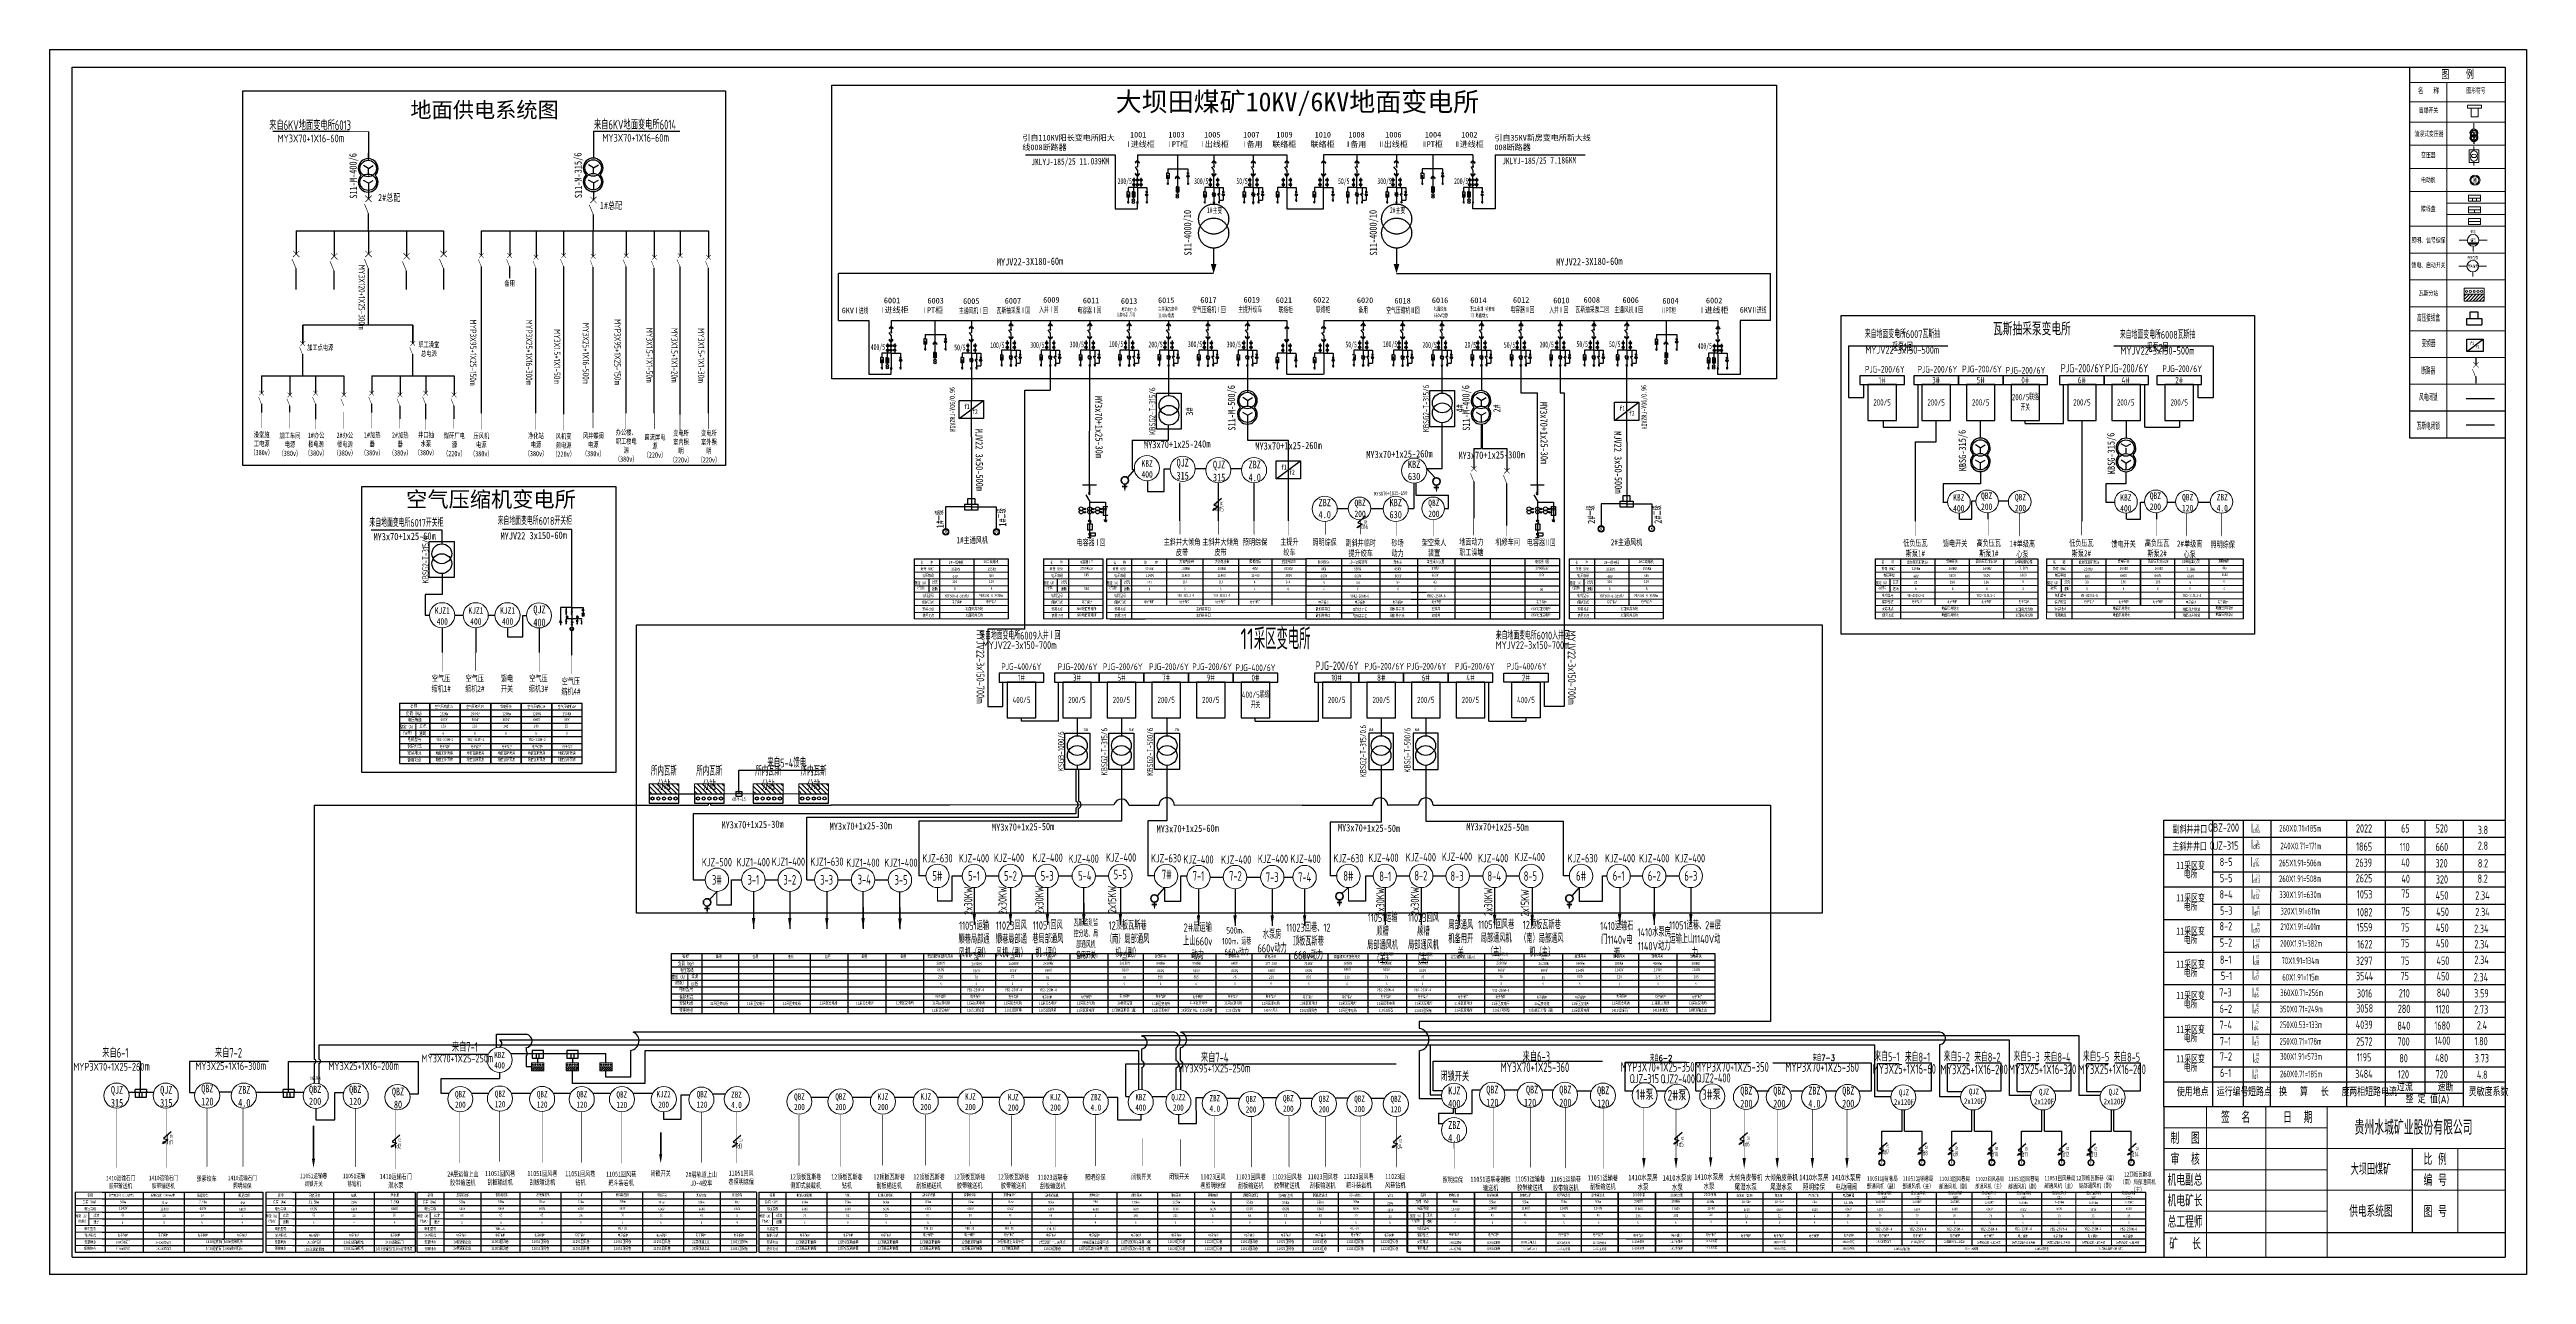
# Model space of a CAD drawing. Header units: millimetres. Extents: x -10061 to 3337, y -3023 to -418.
# Drawn here: x -10061 to -8149, y -3023 to -2078 of the extents above; entities outside this region: 1.
import ezdxf
from ezdxf.lldxf.tags import DXFTag

# ---------------------------------------------------------------- set-up
doc = ezdxf.new("R2010")
doc.units = ezdxf.units.MM
doc.linetypes.add('ACAD_ISO04W100', pattern=[30, 24, -3, 0, -3])
for name, color, linetype in [('LAYER1', 3, 'Continuous'), ('图框_外框线', 7, 'Continuous'), ('图框_标题栏文字', 7, 'Continuous')]:
    doc.layers.add(name, color=color, linetype=linetype)
for name, color, linetype, lineweight in [('参数', 1, 'Continuous', 15), ('图层1', 7, 'Continuous', 0), ('图框内框', 16, 'Continuous', 100), ('粗实线', 7, 'Continuous', 30), ('粗虚线', 7, 'ACAD_ISO02W100', 25)]:
    doc.layers.add(name, color=color, linetype=linetype, lineweight=lineweight)
doc.styles.add('_宋体', font='', dxfattribs={"width": 0.6})
doc.styles.get("Standard").update_dxf_attribs({"font": 'txt', "bigfont": 'gbcbig.shx'})
doc.styles.add('仿宋_GB2312', font='', dxfattribs={"width": 0.7, "height": 3})
doc.styles.add('国标', font='gbenor.shx', dxfattribs={"width": 0.75, "height": 3.5, "bigfont": 'gbcbig.shx'})
doc.styles.add('工程字', font='gbenor.shx', dxfattribs={"width": 0.67, "bigfont": 'gbcbig.shx'})
doc.styles.add('样式 1', font='simhei.ttf')
doc.styles.get('_宋体').set_extended_font_data('SimSun')
doc.styles.get('仿宋_GB2312').set_extended_font_data('FangSong_GB2312')
tags = doc.linetypes.add('ACAD_ISO02W100', pattern=[15, 12, -3]).pattern_tags.tags
tags[6:7] = [DXFTag(74, 4), DXFTag(75, 0), DXFTag(340, '0'), DXFTag(46, 1.0), DXFTag(50, 0.0), DXFTag(44, 0.0), DXFTag(45, 0.0)]
tags[4:5] = [DXFTag(74, 4), DXFTag(75, 0), DXFTag(340, '0'), DXFTag(46, 1.0), DXFTag(50, 0.0), DXFTag(44, 0.0), DXFTag(45, 0.0)]
tags = doc.linetypes.add('HIDDEN', pattern=[0.375, 0.25, -0.125]).pattern_tags.tags
tags[6:7] = [DXFTag(74, 4), DXFTag(75, 0), DXFTag(340, '0'), DXFTag(46, 1.0), DXFTag(50, 0.0), DXFTag(44, 0.0), DXFTag(45, 0.0)]
tags[4:5] = [DXFTag(74, 4), DXFTag(75, 0), DXFTag(340, '0'), DXFTag(46, 1.0), DXFTag(50, 0.0), DXFTag(44, 0.0), DXFTag(45, 0.0)]

msp = doc.modelspace()

# ---------------------------------------------------------------- hatches: boundary and pattern name
at = {"linetype": 'ByBlock', "lineweight": 15}
h = msp.add_hatch(color=7, dxfattribs=at)
h.paths.add_polyline_path([(-8190.2, -2233.2), (-8190.6, -2233.2), (-8190.6, -2235.6)])
h.paths.add_polyline_path([(-8190.6, -2235.6), (-8190.6, -2233.2), (-8191, -2233.2)])
at = {"linetype": 'ByBlock'}
h = msp.add_hatch(color=256, dxfattribs=at)
h.paths.add_polyline_path([(-9516.2, -2748), (-9517.5, -2748), (-9517.5, -2756.4)])
h.paths.add_polyline_path([(-9517.5, -2756.4), (-9517.5, -2748), (-9518.8, -2748)])
h = msp.add_hatch(color=256, dxfattribs=at)
h.paths.add_polyline_path([(-9516.2, -2748), (-9517.5, -2748), (-9517.5, -2756.4)])
h.paths.add_polyline_path([(-9517.5, -2756.4), (-9517.5, -2748), (-9518.8, -2748)])
h = msp.add_hatch(color=256, dxfattribs=at)
h.paths.add_polyline_path([(-9488.3, -2748), (-9489.6, -2748), (-9489.6, -2756.4)])
h.paths.add_polyline_path([(-9489.6, -2756.4), (-9489.6, -2748), (-9490.9, -2748)])
h = msp.add_hatch(color=256, dxfattribs=at)
h.paths.add_polyline_path([(-9488.3, -2748), (-9489.6, -2748), (-9489.6, -2756.4)])
h.paths.add_polyline_path([(-9489.6, -2756.4), (-9489.6, -2748), (-9490.9, -2748)])
h = msp.add_hatch(color=256, dxfattribs=at)
h.paths.add_polyline_path([(-9459.7, -2748), (-9461, -2748), (-9461, -2756.4)])
h.paths.add_polyline_path([(-9461, -2756.4), (-9461, -2748), (-9462.3, -2748)])
h = msp.add_hatch(color=256, dxfattribs=at)
h.paths.add_polyline_path([(-9459.7, -2748), (-9461, -2748), (-9461, -2756.4)])
h.paths.add_polyline_path([(-9461, -2756.4), (-9461, -2748), (-9462.3, -2748)])
h = msp.add_hatch(color=256, dxfattribs=at)
h.paths.add_polyline_path([(-9431.7, -2748), (-9433, -2748), (-9433, -2756.4)])
h.paths.add_polyline_path([(-9433, -2756.4), (-9433, -2748), (-9434.3, -2748)])
h = msp.add_hatch(color=256, dxfattribs=at)
h.paths.add_polyline_path([(-9431.7, -2748), (-9433, -2748), (-9433, -2756.4)])
h.paths.add_polyline_path([(-9433, -2756.4), (-9433, -2748), (-9434.3, -2748)])
h = msp.add_hatch(color=256, dxfattribs=at)
h.paths.add_polyline_path([(-9403.2, -2748.3), (-9404.6, -2748.3), (-9404.6, -2756.6)])
h.paths.add_polyline_path([(-9404.6, -2756.6), (-9404.6, -2748.3), (-9405.9, -2748.3)])
h = msp.add_hatch(color=256, dxfattribs=at)
h.paths.add_polyline_path([(-9403.2, -2748.3), (-9404.6, -2748.3), (-9404.6, -2756.6)])
h.paths.add_polyline_path([(-9404.6, -2756.6), (-9404.6, -2748.3), (-9405.9, -2748.3)])
h = msp.add_hatch(color=256, dxfattribs=at)
h.paths.add_polyline_path([(-9345.9, -2745), (-9347.2, -2745), (-9347.2, -2753.3)])
h.paths.add_polyline_path([(-9347.2, -2753.3), (-9347.2, -2745), (-9348.5, -2745)])
h = msp.add_hatch(color=256, dxfattribs=at)
h.paths.add_polyline_path([(-9345.9, -2745), (-9347.2, -2745), (-9347.2, -2753.3)])
h.paths.add_polyline_path([(-9347.2, -2753.3), (-9347.2, -2745), (-9348.5, -2745)])
h = msp.add_hatch(color=256, dxfattribs=at)
h.paths.add_polyline_path([(-9318, -2745), (-9319.3, -2745), (-9319.3, -2753.3)])
h.paths.add_polyline_path([(-9319.3, -2753.3), (-9319.3, -2745), (-9320.6, -2745)])
h = msp.add_hatch(color=256, dxfattribs=at)
h.paths.add_polyline_path([(-9318, -2745), (-9319.3, -2745), (-9319.3, -2753.3)])
h.paths.add_polyline_path([(-9319.3, -2753.3), (-9319.3, -2745), (-9320.6, -2745)])
h = msp.add_hatch(color=256, dxfattribs=at)
h.paths.add_polyline_path([(-9289.5, -2745), (-9290.8, -2745), (-9290.8, -2753.3)])
h.paths.add_polyline_path([(-9290.8, -2753.3), (-9290.8, -2745), (-9292.1, -2745)])
h = msp.add_hatch(color=256, dxfattribs=at)
h.paths.add_polyline_path([(-9289.5, -2745), (-9290.8, -2745), (-9290.8, -2753.3)])
h.paths.add_polyline_path([(-9290.8, -2753.3), (-9290.8, -2745), (-9292.1, -2745)])
h = msp.add_hatch(color=256, dxfattribs=at)
h.paths.add_polyline_path([(-9261.4, -2745), (-9262.7, -2745), (-9262.7, -2753.3)])
h.paths.add_polyline_path([(-9262.7, -2753.3), (-9262.7, -2745), (-9264, -2745)])
h = msp.add_hatch(color=256, dxfattribs=at)
h.paths.add_polyline_path([(-9261.4, -2745), (-9262.7, -2745), (-9262.7, -2753.3)])
h.paths.add_polyline_path([(-9262.7, -2753.3), (-9262.7, -2745), (-9264, -2745)])
h = msp.add_hatch(color=256, dxfattribs=at)
h.paths.add_polyline_path([(-9233.2, -2745), (-9234.5, -2745), (-9234.5, -2753.3)])
h.paths.add_polyline_path([(-9234.5, -2753.3), (-9234.5, -2745), (-9235.8, -2745)])
h = msp.add_hatch(color=256, dxfattribs=at)
h.paths.add_polyline_path([(-9233.2, -2745), (-9234.5, -2745), (-9234.5, -2753.3)])
h.paths.add_polyline_path([(-9234.5, -2753.3), (-9234.5, -2745), (-9235.8, -2745)])
h = msp.add_hatch(color=256, dxfattribs=at)
h.paths.add_polyline_path([(-9172.9, -2745.9), (-9174.2, -2745.9), (-9174.2, -2754.2)])
h.paths.add_polyline_path([(-9174.2, -2754.2), (-9174.2, -2745.9), (-9175.5, -2745.9)])
h = msp.add_hatch(color=256, dxfattribs=at)
h.paths.add_polyline_path([(-9144.7, -2745.9), (-9146, -2745.9), (-9146, -2754.2)])
h.paths.add_polyline_path([(-9146, -2754.2), (-9146, -2745.9), (-9147.3, -2745.9)])
h = msp.add_hatch(color=256, dxfattribs=at)
h.paths.add_polyline_path([(-9144.7, -2745.9), (-9146, -2745.9), (-9146, -2754.2)])
h.paths.add_polyline_path([(-9146, -2754.2), (-9146, -2745.9), (-9147.3, -2745.9)])
h = msp.add_hatch(color=256, dxfattribs=at)
h.paths.add_polyline_path([(-9116, -2745.9), (-9117.3, -2745.9), (-9117.3, -2754.2)])
h.paths.add_polyline_path([(-9117.3, -2754.2), (-9117.3, -2745.9), (-9118.6, -2745.9)])
h = msp.add_hatch(color=256, dxfattribs=at)
h.paths.add_polyline_path([(-9116, -2745.9), (-9117.3, -2745.9), (-9117.3, -2754.2)])
h.paths.add_polyline_path([(-9117.3, -2754.2), (-9117.3, -2745.9), (-9118.6, -2745.9)])
h = msp.add_hatch(color=256, dxfattribs=at)
h.paths.add_polyline_path([(-9091, -2745.9), (-9092.3, -2745.9), (-9092.3, -2754.2)])
h.paths.add_polyline_path([(-9092.3, -2754.2), (-9092.3, -2745.9), (-9093.6, -2745.9)])
h = msp.add_hatch(color=256, dxfattribs=at)
h.paths.add_polyline_path([(-9091, -2745.9), (-9092.3, -2745.9), (-9092.3, -2754.2)])
h.paths.add_polyline_path([(-9092.3, -2754.2), (-9092.3, -2745.9), (-9093.6, -2745.9)])
h = msp.add_hatch(color=256, dxfattribs=at)
h.paths.add_polyline_path([(-9028.9, -2745), (-9030.2, -2745), (-9030.2, -2753.3)])
h.paths.add_polyline_path([(-9030.2, -2753.3), (-9030.2, -2745), (-9031.5, -2745)])
h = msp.add_hatch(color=256, dxfattribs=at)
h.paths.add_polyline_path([(-9028.9, -2745), (-9030.2, -2745), (-9030.2, -2753.3)])
h.paths.add_polyline_path([(-9030.2, -2753.3), (-9030.2, -2745), (-9031.5, -2745)])
h = msp.add_hatch(color=256, dxfattribs=at)
h.paths.add_polyline_path([(-9001, -2745), (-9002.3, -2745), (-9002.3, -2753.3)])
h.paths.add_polyline_path([(-9002.3, -2753.3), (-9002.3, -2745), (-9003.6, -2745)])
h = msp.add_hatch(color=256, dxfattribs=at)
h.paths.add_polyline_path([(-9001, -2745), (-9002.3, -2745), (-9002.3, -2753.3)])
h.paths.add_polyline_path([(-9002.3, -2753.3), (-9002.3, -2745), (-9003.6, -2745)])
h = msp.add_hatch(color=256, dxfattribs=at)
h.paths.add_polyline_path([(-8972, -2745.6), (-8973.3, -2745.6), (-8973.3, -2753.9)])
h.paths.add_polyline_path([(-8973.3, -2753.9), (-8973.3, -2745.6), (-8974.6, -2745.6)])
h = msp.add_hatch(color=256, dxfattribs=at)
h.paths.add_polyline_path([(-8972, -2745.6), (-8973.3, -2745.6), (-8973.3, -2753.9)])
h.paths.add_polyline_path([(-8973.3, -2753.9), (-8973.3, -2745.6), (-8974.6, -2745.6)])
h = msp.add_hatch(color=256, dxfattribs=at)
h.paths.add_polyline_path([(-8944.4, -2745.6), (-8945.7, -2745.6), (-8945.7, -2753.9)])
h.paths.add_polyline_path([(-8945.7, -2753.9), (-8945.7, -2745.6), (-8947, -2745.6)])
h = msp.add_hatch(color=256, dxfattribs=at)
h.paths.add_polyline_path([(-8944.4, -2745.6), (-8945.7, -2745.6), (-8945.7, -2753.9)])
h.paths.add_polyline_path([(-8945.7, -2753.9), (-8945.7, -2745.6), (-8947, -2745.6)])
h = msp.add_hatch(color=256, dxfattribs=at)
h.paths.add_polyline_path([(-8915.4, -2745.6), (-8916.7, -2745.6), (-8916.7, -2753.9)])
h.paths.add_polyline_path([(-8916.7, -2753.9), (-8916.7, -2745.6), (-8918, -2745.6)])
h = msp.add_hatch(color=256, dxfattribs=at)
h.paths.add_polyline_path([(-8915.4, -2745.6), (-8916.7, -2745.6), (-8916.7, -2753.9)])
h.paths.add_polyline_path([(-8916.7, -2753.9), (-8916.7, -2745.6), (-8918, -2745.6)])
h = msp.add_hatch(color=7, dxfattribs=at)
h.paths.add_polyline_path([(-8847.9, -2745), (-8849.2, -2745), (-8849.2, -2753.3)])
h.paths.add_polyline_path([(-8849.2, -2753.3), (-8849.2, -2745), (-8850.5, -2745)])
h = msp.add_hatch(color=7, dxfattribs=at)
h.paths.add_polyline_path([(-8821.3, -2745), (-8822.6, -2745), (-8822.6, -2753.3)])
h.paths.add_polyline_path([(-8822.6, -2753.3), (-8822.6, -2745), (-8823.9, -2745)])
h = msp.add_hatch(color=7, dxfattribs=at)
h.paths.add_polyline_path([(-8793, -2745), (-8794.3, -2745), (-8794.3, -2753.3)])
h.paths.add_polyline_path([(-8794.3, -2753.3), (-8794.3, -2745), (-8795.6, -2745)])
h = msp.add_hatch(color=7, dxfattribs=at)
h.paths.add_polyline_path([(-8793, -2745), (-8794.3, -2745), (-8794.3, -2753.3)])
h.paths.add_polyline_path([(-8794.3, -2753.3), (-8794.3, -2745), (-8795.6, -2745)])
h = msp.add_hatch(color=256, dxfattribs=at)
h.paths.add_polyline_path([(-8829.2, -2933.1), (-8830.5, -2933.1), (-8830.5, -2941.4)])
h.paths.add_polyline_path([(-8830.5, -2941.4), (-8830.5, -2933.1), (-8831.9, -2933.1)])
h = msp.add_hatch(color=256, dxfattribs=at)
h.paths.add_polyline_path([(-8829.2, -2933.1), (-8830.5, -2933.1), (-8830.5, -2941.4)])
h.paths.add_polyline_path([(-8830.5, -2941.4), (-8830.5, -2933.1), (-8831.9, -2933.1)])
h = msp.add_hatch(color=256, dxfattribs=at)
h.paths.add_polyline_path([(-8804.4, -2933), (-8805.7, -2933), (-8805.7, -2941.4)])
h.paths.add_polyline_path([(-8805.7, -2941.4), (-8805.7, -2933), (-8807, -2933)])
h = msp.add_hatch(color=256, dxfattribs=at)
h.paths.add_polyline_path([(-8804.4, -2933), (-8805.7, -2933), (-8805.7, -2941.4)])
h.paths.add_polyline_path([(-8805.7, -2941.4), (-8805.7, -2933), (-8807, -2933)])
h = msp.add_hatch(color=256, dxfattribs=at)
h.paths.add_polyline_path([(-8777.7, -2932.5), (-8779, -2932.5), (-8779, -2940.8)])
h.paths.add_polyline_path([(-8779, -2940.8), (-8779, -2932.5), (-8780.3, -2932.5)])
h = msp.add_hatch(color=256, dxfattribs=at)
h.paths.add_polyline_path([(-8777.7, -2932.5), (-8779, -2932.5), (-8779, -2940.8)])
h.paths.add_polyline_path([(-8779, -2940.8), (-8779, -2932.5), (-8780.3, -2932.5)])
h = msp.add_hatch(color=256, dxfattribs=at)
h.paths.add_polyline_path([(-8751.8, -2933), (-8753.1, -2933), (-8753.1, -2941.4)])
h.paths.add_polyline_path([(-8753.1, -2941.4), (-8753.1, -2933), (-8754.4, -2933)])
h = msp.add_hatch(color=256, dxfattribs=at)
h.paths.add_polyline_path([(-8751.8, -2933), (-8753.1, -2933), (-8753.1, -2941.4)])
h.paths.add_polyline_path([(-8753.1, -2941.4), (-8753.1, -2933), (-8754.4, -2933)])
h = msp.add_hatch(color=256, dxfattribs=at)
h.paths.add_polyline_path([(-8726.3, -2933), (-8727.6, -2933), (-8727.6, -2941.4)])
h.paths.add_polyline_path([(-8727.6, -2941.4), (-8727.6, -2933), (-8728.9, -2933)])
h = msp.add_hatch(color=256, dxfattribs=at)
h.paths.add_polyline_path([(-8726.3, -2933), (-8727.6, -2933), (-8727.6, -2941.4)])
h.paths.add_polyline_path([(-8727.6, -2941.4), (-8727.6, -2933), (-8728.9, -2933)])
h = msp.add_hatch(color=256, dxfattribs=at)
h.paths.add_polyline_path([(-8699.2, -2933), (-8700.5, -2933), (-8700.5, -2941.4)])
h.paths.add_polyline_path([(-8700.5, -2941.4), (-8700.5, -2933), (-8701.8, -2933)])
h = msp.add_hatch(color=256, dxfattribs=at)
h.paths.add_polyline_path([(-8699.2, -2933), (-8700.5, -2933), (-8700.5, -2941.4)])
h.paths.add_polyline_path([(-8700.5, -2941.4), (-8700.5, -2933), (-8701.8, -2933)])
h = msp.add_hatch(color=256, dxfattribs=at)
h.paths.add_polyline_path([(-8672.5, -2933.1), (-8673.8, -2933.1), (-8673.8, -2941.4)])
h.paths.add_polyline_path([(-8673.8, -2941.4), (-8673.8, -2933.1), (-8675.1, -2933.1)])
h = msp.add_hatch(color=256, dxfattribs=at)
h.paths.add_polyline_path([(-8672.5, -2933.1), (-8673.8, -2933.1), (-8673.8, -2941.4)])
h.paths.add_polyline_path([(-8673.8, -2941.4), (-8673.8, -2933.1), (-8675.1, -2933.1)])
at = {"layer": '参数', "lineweight": 15, "ltscale": 30}
h = msp.add_hatch(dxfattribs=at)
h.set_pattern_fill('JIS_WOOD', color=5, scale=2.543581, style=0)
h.set_pattern_definition([(45, (-10594.051, -2457.3882), (-1.2717903, 1.2717903), [])])
h.paths.add_polyline_path([(-8182.2, -2267.1), (-8197.5, -2267.1), (-8197.5, -2272.3), (-8182.2, -2272.3)])
at = {"layer": '参数', "lineweight": -2, "ltscale": 30}
h = msp.add_hatch(dxfattribs=at)
h.set_pattern_fill('JIS_WOOD', color=5, scale=3.82239, style=0)
h.set_pattern_definition([(315, (-13199.6872, -2366.4837), (-1.911195, -1.911195), [])])
h.paths.add_polyline_path([(-9575.2, -2652.4), (-9598.2, -2652.4), (-9598.2, -2644.6), (-9575.2, -2644.6)])
h = msp.add_hatch(dxfattribs=at)
h.set_pattern_fill('JIS_WOOD', color=5, scale=3.82239, style=0)
h.set_pattern_definition([(315, (-13164.6784, -2366.4837), (-1.911195, -1.911195), [])])
h.paths.add_polyline_path([(-9540.2, -2652.4), (-9563.2, -2652.4), (-9563.2, -2644.6), (-9540.2, -2644.6)])
h = msp.add_hatch(dxfattribs=at)
h.set_pattern_fill('JIS_WOOD', color=5, scale=3.82239, style=0)
h.set_pattern_definition([(315, (-13119.177, -2366.4837), (-1.911195, -1.911195), [])])
h.paths.add_polyline_path([(-9494.7, -2652.4), (-9517.7, -2652.4), (-9517.7, -2644.6), (-9494.7, -2644.6)])
h = msp.add_hatch(dxfattribs=at)
h.set_pattern_fill('JIS_WOOD', color=5, scale=3.82239, style=0)
h.set_pattern_definition([(315, (-13084.1682, -2366.4837), (-1.911195, -1.911195), [])])
h.paths.add_polyline_path([(-9459.7, -2652.4), (-9482.7, -2652.4), (-9482.7, -2644.6), (-9459.7, -2644.6)])
at = {"layer": '参数', "lineweight": 15, "ltscale": 30}
h = msp.add_hatch(dxfattribs=at)
h.set_pattern_fill('JIS_WOOD', color=5, scale=1.6, style=0)
h.set_pattern_definition([(45, (-11196.4729, -2982.3648), (-0.8, 0.8), [])])
h.paths.add_polyline_path([(-9679.3, -2862.7), (-9688.9, -2862.7), (-9688.9, -2865.9), (-9679.3, -2865.9)])
h = msp.add_hatch(dxfattribs=at)
h.set_pattern_fill('JIS_WOOD', color=5, scale=1.6, style=0)
h.set_pattern_definition([(45, (-11169.7049, -2982.3648), (-0.8, 0.8), [])])
h.paths.add_polyline_path([(-9652.5, -2862.7), (-9662.2, -2862.7), (-9662.2, -2865.9), (-9652.5, -2865.9)])
h = msp.add_hatch(dxfattribs=at)
h.set_pattern_fill('JIS_WOOD', color=5, scale=1.6, style=0)
h.set_pattern_definition([(45, (-11143.7647, -2982.3648), (-0.8, 0.8), [])])
h.paths.add_polyline_path([(-9626.6, -2862.7), (-9636.2, -2862.7), (-9636.2, -2865.9), (-9626.6, -2865.9)])

# ---------------------------------------------------------------- linework, layer by layer
at = {"color": 0, "lineweight": -3}
for p, q in [((-10060.8, -2078.4), (-8149.5, -2078.4)), ((-10060.8, -2078.4), (-10060.8, -3022.9)), ((-9978.3, -2091.9), (-9978.3, -2091.9)), ((-9829.3, -2141.7), (-9888.5, -2141.7)), ((-9814.7, -2163.8), (-9814.7, -2158.4)), ((-9641, -2141.4), (-9574.3, -2141.4)), ((-9641.1, -2187.9), (-9641.1, -2194.3)), ((-9814.8, -2204.7), (-9814.8, -2218.1)), ((-9641.2, -2205.6), (-9641.2, -2218.1)), ((-9870.5, -2218.1), (-9756.7, -2218.1)), ((-9814.6, -2218.1), (-9814.6, -2218.1)), ((-9727.6, -2218.2), (-9633.1, -2218.1)), ((-9641.2, -2237.9), (-9641.2, -2218.1)), ((-9633.1, -2218.2), (-9552.3, -2218.2)), ((-9594, -2238.6), (-9594, -2218.2)), ((-9705.9, -2245.6), (-9705.9, -2254.8)), ((-9685.5, -2358.7), (-9685.5, -2246.9)), ((-9641.4, -2358.2), (-9641.4, -2246.3)), ((-9594.1, -2358.8), (-9594.1, -2247)), ((-9552.4, -2358.8), (-9552.4, -2247)), ((-9814.8, -2258.3), (-9814.8, -2291)), ((-9865.4, -2305), (-9865.4, -2291)), ((-9780.5, -2291), (-9865.4, -2291)), ((-9780.5, -2305), (-9780.5, -2291)), ((-9897.1, -2330), (-9833.6, -2330)), ((-9865.6, -2313.4), (-9865.6, -2330)), ((-9812.2, -2330), (-9748.6, -2330)), ((-9780.6, -2313.4), (-9780.6, -2330)), ((-9349.4, -2325.3), (-9349.4, -2335.2)), ((-9288.6, -2323.1), (-9288.6, -2323.1)), ((-9288.6, -2323.1), (-9288.6, -2323.1)), ((-9288.6, -2323.1), (-9288.6, -2341)), ((-9258.2, -2421.7), (-9258.1, -2323.1)), ((-9136.5, -2323.1), (-9136.5, -2342.3)), ((-8925.5, -2323.1), (-8925.5, -2343.2)), ((-8895, -2323.1), (-8895, -2343.2)), ((-9349.4, -2335.2), (-9349.4, -2349)), ((-9308.1, -2525.3), (-9308.1, -2341)), ((-9308.1, -2341), (-9288.6, -2341)), ((-9136.5, -2348.8), (-9136.5, -2353.3)), ((-8925.5, -2343.2), (-8912.6, -2343.2)), ((-8912.6, -2421.7), (-8912.6, -2343.2)), ((-8895, -2343.2), (-8892, -2343.2)), ((-8618.8, -2369.6), (-8618.8, -2336.7)), ((-8443.9, -2369.6), (-8443.9, -2336.7)), ((-9875.4, -2357.9), (-9875.4, -2353.1)), ((-9197.3, -2379.5), (-9197.3, -2368)), ((-9136.5, -2366), (-9136.5, -2379.5)), ((-8645.9, -2364.3), (-8645.9, -2369.6)), ((-8645.9, -2369.6), (-8618.8, -2369.6)), ((-8604.9, -2380.9), (-8604.9, -2364.3)), ((-8443.9, -2369.6), (-8417.3, -2369.6)), ((-8417.3, -2364.3), (-8417.3, -2369.6)), ((-9225.5, -2379.5), (-9225.5, -2402.1)), ((-9225.5, -2379.5), (-9197.3, -2379.5)), ((-9136.5, -2379.5), (-9104.7, -2379.5)), ((-8621.2, -2380.9), (-8604.9, -2380.9)), ((-9258.2, -2426), (-9258.2, -2426)), ((-8912.6, -2426), (-8912.6, -2426)), ((-9757.8, -2449), (-9812.5, -2449)), ((-9757.8, -2459.5), (-9757.8, -2449)), ((-9657.8, -2448.5), (-9711.2, -2448.5)), ((-9657.8, -2511.3), (-9657.8, -2448.5)), ((-9321.1, -2471.2), (-9321.1, -2517.4)), ((-9293.9, -2471.2), (-9293.9, -2517.4)), ((-9245.3, -2471.2), (-9245.3, -2517.4)), ((-9757.8, -2498.6), (-9771, -2498.6)), ((-9771, -2498.6), (-9771, -2501.4)), ((-9771, -2501.4), (-9771, -2514.6)), ((-9771, -2514.6), (-9767.5, -2514.6)), ((-9748.1, -2514.6), (-9741.6, -2514.6)), ((-9722.2, -2514.6), (-9717.1, -2514.6)), ((-9695.5, -2514.7), (-9692.8, -2514.7)), ((-9695.5, -2531.2), (-9695.5, -2514.7)), ((-9757.8, -2524.3), (-9757.8, -2543.2)), ((-9731.9, -2524.3), (-9731.9, -2543.2)), ((-9707.4, -2524.3), (-9707.4, -2531.2)), ((-9707.4, -2531.2), (-9695.5, -2531.2)), ((-9682.7, -2543.2), (-9682.7, -2524.2)), ((-9657.8, -2545.3), (-9657.8, -2526.5)), ((-9767.3, -2628.8), (-9767.3, -2582.5)), ((-9767.3, -2587.6), (-9649.8, -2587.6)), ((-9743.8, -2628.8), (-9743.8, -2582.5)), ((-9720.3, -2628.8), (-9720.3, -2582.5)), ((-9696.8, -2628.8), (-9696.8, -2582.5)), ((-9673.3, -2628.8), (-9673.3, -2582.5)), ((-9649.8, -2628.8), (-9649.8, -2582.5)), ((-9564.1, -2667.8), (-9564.1, -2718.6)), ((-9268.9, -2667.8), (-9564.1, -2667.8)), ((-9476.3, -2718.6), (-9476.3, -2670.2)), ((-9476.3, -2670.2), (-9266.7, -2670.2)), ((-9266.7, -2670.2), (-9266.7, -2663.5)), ((-9564.1, -2718.6), (-9554.8, -2718.6)), ((-8790.5, -2881.2), (-8790.5, -2859.5)), ((-8790.5, -2859.5), (-8748.4, -2859.5)), ((-9713.5, -2872), (-9758.9, -2872)), ((-9758.9, -2872), (-9758.9, -2883.1)), ((-9758.9, -2883.1), (-9752.4, -2883.1)), ((-9713.5, -2867.1), (-9713.5, -2872)), ((-9573.5, -2903.3), (-9573.5, -2884.3)), ((-9573.5, -2884.3), (-9566.8, -2884.3)), ((-9586.9, -2897.5), (-9586.9, -2903.3)), ((-9586.9, -2903.3), (-9573.5, -2903.3)), ((-9777.3, -2959.4), (-9634.8, -2959.4)), ((-9515.3, -2959.4), (-9634.8, -2959.4)), ((-8443.2, -3005.8), (-8443.2, -2959.4)), ((-9777.3, -3005.8), (-9515.3, -3005.8)), ((-9513.4, -3005.8), (-9077.2, -3005.8))]:
    msp.add_line(p, q, dxfattribs=at)
at = {"lineweight": -2}
for p, q in [((-8149.5, -2078.4), (-8149.5, -3022.9)), ((-8165.9, -2357.2), (-8239.5, -2357.2)), ((-8165.9, -2378), (-8239.5, -2378)), ((-8149.5, -3022.9), (-10060.8, -3022.9))]:
    msp.add_line(p, q, dxfattribs=at)
at = {"lineweight": 15}
for p, q in [((-8239.5, -2103.9), (-8165.9, -2103.9)), ((-8239.5, -2118.8), (-8165.9, -2118.8)), ((-8210.9, -2103.9), (-8210.9, -2357.2)), ((-8184.2, -2121.3), (-8194.9, -2121.3)), ((-8194.9, -2123.5), (-8194.9, -2121.3)), ((-8184.2, -2123.5), (-8184.2, -2121.3)), ((-8239.5, -2134.3), (-8165.9, -2134.3)), ((-8210.9, -2124.7), (-8210.9, -2378)), ((-8194.9, -2123.5), (-8184.2, -2123.5)), ((-8192.2, -2123.5), (-8192.2, -2130.2)), ((-8186.8, -2130.2), (-8192.2, -2130.2)), ((-8190, -2139.8), (-8190, -2135.2)), ((-8186.8, -2130.2), (-8186.8, -2123.5)), ((-8165.9, -2152.2), (-8239.5, -2152.2)), ((-8239.5, -2152.2), (-8165.9, -2152.2)), ((-8190, -2156.5), (-8190, -2153.2)), ((-8165.9, -2170), (-8239.5, -2170)), ((-8239.5, -2170), (-8165.9, -2170)), ((-8190, -2164.4), (-8190, -2165.7)), ((-8190, -2164.4), (-8190, -2167.9)), ((-8165.9, -2187.9), (-8239.5, -2187.9)), ((-8239.5, -2187.9), (-8165.9, -2187.9)), ((-8210.9, -2196.8), (-8165.9, -2196.8)), ((-8194.3, -2190.7), (-8185, -2190.7)), ((-8194.3, -2195.4), (-8194.3, -2190.7)), ((-8194.3, -2193), (-8185, -2193)), ((-8194.3, -2195.4), (-8185, -2195.4)), ((-8191.2, -2195.4), (-8191.2, -2193)), ((-8188.1, -2195.4), (-8188.1, -2193)), ((-8185, -2195.4), (-8185, -2190.7)), ((-8165.9, -2214.7), (-8239.5, -2214.7)), ((-8239.5, -2214.7), (-8165.9, -2214.7)), ((-8165.9, -2205.7), (-8210.9, -2205.7)), ((-8210.9, -2205.7), (-8165.9, -2205.7)), ((-8194.3, -2199.7), (-8185, -2199.7)), ((-8194.3, -2204.3), (-8194.3, -2199.7)), ((-8194.3, -2202), (-8185, -2202)), ((-8194.3, -2204.3), (-8185, -2204.3)), ((-8194.3, -2208.6), (-8185, -2208.6)), ((-8194.3, -2213.2), (-8194.3, -2208.6)), ((-8194.3, -2210.9), (-8185, -2210.9)), ((-8194.3, -2213.2), (-8185, -2213.2)), ((-8189.6, -2202), (-8189.6, -2204.3)), ((-8185, -2204.3), (-8185, -2199.7)), ((-8185, -2213.2), (-8185, -2208.6)), ((-8239.5, -2235.3), (-8165.9, -2235.3)), ((-8195.1, -2225.4), (-8201.3, -2225.4)), ((-8190.6, -2230), (-8190.6, -2233.4)), ((-8186.1, -2225.4), (-8179.9, -2225.4)), ((-8195.4, -2245.3), (-8201.6, -2245.3)), ((-8190.9, -2249.9), (-8190.9, -2253.4)), ((-8186.4, -2245.3), (-8180.2, -2245.3)), ((-8239.5, -2256), (-8165.9, -2256)), ((-8165.9, -2276.7), (-8239.5, -2276.7)), ((-8165.9, -2295.2), (-8239.5, -2295.2)), ((-8239.5, -2295.2), (-8165.9, -2295.2)), ((-8165.9, -2315.8), (-8239.5, -2315.8)), ((-8239.5, -2315.8), (-8165.9, -2315.8)), ((-8165.9, -2336.5), (-8239.5, -2336.5)), ((-8165.9, -2336.5), (-8239.5, -2336.5)), ((-8239.5, -2336.5), (-8165.9, -2336.5)), ((-8165.9, -2357.3), (-8239.5, -2357.3)), ((-8165.9, -2357.3), (-8239.5, -2357.3)), ((-8239.5, -2357.3), (-8165.9, -2357.3)), ((-9540.2, -2652.4), (-9531.2, -2652.4)), ((-9517.7, -2652.4), (-9526.7, -2652.4)), ((-9494.7, -2652.4), (-9482.7, -2652.4)), ((-9545.8, -2738.1), (-9545.8, -2727.6)), ((-9375.6, -2735.1), (-9375.6, -2724.6)), ((-9058.5, -2735.1), (-9058.5, -2724.6))]:
    msp.add_line(p, q, dxfattribs=at)
at = {"color": 0}
for p, q in [((-9814.7, -2170), (-9818.4, -2167.8)), ((-9814.9, -2170.1), (-9814.7, -2170)), ((-9814.9, -2170.1), (-9814.9, -2174.5)), ((-9814.7, -2170), (-9811, -2167.8)), ((-9641.1, -2169.6), (-9644.8, -2167.4)), ((-9641.3, -2169.7), (-9641.1, -2169.6)), ((-9641.3, -2169.7), (-9641.3, -2174.1)), ((-9641.1, -2169.6), (-9637.3, -2167.4)), ((-9814.7, -2181.5), (-9818.4, -2179.4)), ((-9814.7, -2181.5), (-9811, -2179.4)), ((-9814.7, -2181.5), (-9814.7, -2186.9)), ((-9641.1, -2181.1), (-9644.8, -2179)), ((-9641.1, -2181.1), (-9637.3, -2179)), ((-9641.1, -2181.1), (-9641.1, -2186.5)), ((-8672.6, -2306.9), (-8672.6, -2346.8)), ((-8391.2, -2307.2), (-8391.2, -2346.9)), ((-9136.3, -2348.9), (-9140, -2346.7)), ((-9136.5, -2349), (-9136.5, -2353.4)), ((-9136.3, -2348.9), (-9132.5, -2346.7)), ((-8956, -2348.9), (-8959.7, -2346.7)), ((-8956.2, -2349), (-8956.2, -2353.4)), ((-8956, -2348.9), (-8952.3, -2346.7)), ((-8672.6, -2346.8), (-8660.9, -2346.8)), ((-8660.9, -2346.8), (-8660.9, -2336.7)), ((-8506.6, -2366.8), (-8506.6, -2336.7)), ((-8402.9, -2346.9), (-8402.9, -2336.7)), ((-8402.9, -2346.9), (-8402.9, -2336.7)), ((-9136.3, -2360.4), (-9140, -2358.3)), ((-9136.3, -2360.4), (-9132.5, -2358.3)), ((-9136.3, -2360.4), (-9136.3, -2365.8)), ((-8956, -2360.4), (-8959.7, -2358.3)), ((-8956, -2360.4), (-8952.3, -2358.3)), ((-8956, -2360.4), (-8956, -2365.8)), ((-8571.1, -2364.3), (-8571.1, -2378.3)), ((-8492.7, -2365.3), (-8492.7, -2442)), ((-8458.3, -2364.3), (-8458.3, -2378.1)), ((-8621.2, -2380.9), (-8621.2, -2442)), ((-8570.9, -2385.5), (-8574.7, -2383.3)), ((-8570.9, -2385.5), (-8567.2, -2383.3)), ((-8570.9, -2385.6), (-8570.9, -2390)), ((-8458.5, -2384.6), (-8462.2, -2382.5)), ((-8458.5, -2384.6), (-8454.8, -2382.5)), ((-8458.5, -2385.7), (-8458.5, -2390.1)), ((-8570.9, -2397.1), (-8574.7, -2395)), ((-8570.9, -2397.1), (-8567.2, -2395)), ((-8570.9, -2397.1), (-8570.9, -2402.5)), ((-8458.5, -2397.2), (-8462.2, -2395.1)), ((-8458.5, -2397.2), (-8454.8, -2395.1)), ((-8458.5, -2397.2), (-8458.5, -2402.6))]:
    msp.add_line(p, q, dxfattribs=at)
at = {"color": 5, "lineweight": 15}
for p, q in [((-8197.5, -2267.1), (-8182.2, -2267.1)), ((-9688.9, -2862.7), (-9679.3, -2862.7)), ((-9662.2, -2862.7), (-9652.5, -2862.7)), ((-9636.2, -2862.7), (-9626.6, -2862.7))]:
    msp.add_line(p, q, dxfattribs=at)
at = {"color": 0, "lineweight": 30}
for p, q in [((-8188.6, -2330.4), (-8188.6, -2335.7)), ((-8188.5, -2316.2), (-8188.5, -2321.5))]:
    msp.add_line(p, q, dxfattribs=at)
at = {"color": 0, "linetype": 'ByBlock', "lineweight": -3}
msp.add_line((-8536.3, -2366.8), (-8506.6, -2366.8), dxfattribs=at)
at = {"linetype": 'ByBlock', "lineweight": -3, "ltscale": 0.5}
for p, q in [((-9223.6, -2402.3), (-9229.1, -2408.5)), ((-9223.6, -2402.3), (-9229.1, -2408.5)), ((-9200.5, -2724.5), (-9206.2, -2730.9)), ((-9200.5, -2724.5), (-9206.2, -2730.9)), ((-9200.5, -2724.5), (-9200.5, -2735.1)), ((-9187.7, -2735.1), (-9187.7, -2715.6)), ((-9058.5, -2724.6), (-9063.5, -2729.2)), ((-9045, -2735.1), (-9045, -2715.6)), ((-9200.5, -2735.1), (-9187.7, -2735.1))]:
    msp.add_line(p, q, dxfattribs=at)
at = {"linetype": 'ByBlock', "lineweight": 35}
for p, q in [((-9233, -2415.3), (-9229.2, -2415.3)), ((-9231.6, -2416.6), (-9230.5, -2416.6)), ((-9231.4, -2417.8), (-9230.8, -2417.8)), ((-9231.1, -2413.4), (-9231.1, -2415.3)), ((-8992.5, -2416.1), (-8988.7, -2416.1)), ((-8991.1, -2417.4), (-8990, -2417.4)), ((-8990.9, -2418.6), (-8990.3, -2418.6)), ((-8990.6, -2414.2), (-8990.6, -2416.1)), ((-9210.1, -2737.7), (-9206.3, -2737.7)), ((-9208.7, -2739), (-9207.6, -2739)), ((-9208.5, -2740.2), (-9207.9, -2740.2)), ((-9208.2, -2735.8), (-9208.2, -2737.7)), ((-9067.3, -2736), (-9063.5, -2736)), ((-9066, -2737.3), (-9064.9, -2737.3)), ((-9065.7, -2738.5), (-9065.1, -2738.5)), ((-9065.4, -2734.1), (-9065.4, -2736))]:
    msp.add_line(p, q, dxfattribs=at)
at = {"color": 7, "lineweight": 15}
for p, q in [((-9393.5, -2476.3), (-9321.1, -2476.3)), ((-9393.5, -2481.5), (-9321.1, -2481.5)), ((-9293.9, -2476.3), (-9248, -2476.3)), ((-9293.9, -2481.5), (-9248, -2481.5)), ((-9245.3, -2476.3), (-9091.4, -2476.3)), ((-9245.3, -2481.5), (-9091.4, -2481.5)), ((-8888.1, -2476.3), (-8815.6, -2476.3)), ((-8888.1, -2481.5), (-8815.6, -2481.5)), ((-9393.5, -2486.6), (-9321.1, -2486.6)), ((-9393.5, -2491.8), (-9321.1, -2491.8)), ((-9393.5, -2496.9), (-9321.1, -2496.9)), ((-9393.5, -2502.1), (-9321.1, -2502.1)), ((-9293.9, -2486.6), (-9248, -2486.6)), ((-9293.9, -2491.8), (-9248, -2491.8)), ((-9293.9, -2496.9), (-9248, -2496.9)), ((-9293.9, -2502.1), (-9248, -2502.1)), ((-9245.3, -2486.6), (-9091.4, -2486.6)), ((-9245.3, -2491.8), (-9091.4, -2491.8)), ((-9245.3, -2496.9), (-9091.4, -2496.9)), ((-9245.3, -2502.1), (-9091.4, -2502.1)), ((-9091.4, -2496.9), (-8895.6, -2496.9)), ((-9091.4, -2502.1), (-8895.6, -2502.1)), ((-8888.1, -2486.6), (-8815.6, -2486.6)), ((-8888.1, -2491.8), (-8815.6, -2491.8)), ((-8888.1, -2496.9), (-8815.6, -2496.9)), ((-8888.1, -2502.1), (-8815.6, -2502.1)), ((-9393.5, -2507.2), (-9321.1, -2507.2)), ((-9393.5, -2512.4), (-9321.1, -2512.4)), ((-9393.5, -2517.4), (-9321.1, -2517.4)), ((-9293.9, -2507.2), (-9248, -2507.2)), ((-9293.9, -2512.4), (-9248, -2512.4)), ((-9293.9, -2517.4), (-9248, -2517.4)), ((-9245.3, -2507.2), (-9091.4, -2506.9)), ((-9245.3, -2512.4), (-9091.4, -2512.4)), ((-9245.3, -2517.4), (-9091.4, -2517.4)), ((-9091.4, -2512.4), (-8895.6, -2512.4)), ((-8888.1, -2507.2), (-8815.6, -2507.2)), ((-8888.1, -2512.4), (-8815.6, -2512.4)), ((-8888.1, -2517.4), (-8815.6, -2517.4)), ((-9778.1, -2597.9), (-9778.1, -2608.2)), ((-9779, -2609.1), (-9779, -2609.2)), ((-9569.2, -2802), (-9569.2, -2802.1)), ((-9568.3, -2790.9), (-9568.3, -2801.2)), ((-10040.9, -2959.4), (-10020.1, -2959.4)), ((-9894, -2959.4), (-9873.3, -2959.4)), ((-8497.1, -2959.4), (-8497.1, -3005.8)), ((-8497.1, -2959.4), (-8497.1, -3005.8)), ((-8497.1, -2959.4), (-8497.1, -3005.8)), ((-8497.1, -2959.4), (-8497.1, -3005.8)), ((-8497.1, -2959.4), (-8497.1, -3005.8)), ((-8497.1, -2959.4), (-8497.1, -3005.8)), ((-8469.7, -2959.4), (-8469.7, -3000.7)), ((-8469.7, -2959.4), (-8469.7, -3000.7)), ((-10040.9, -2964.6), (-10020.1, -2964.6)), ((-10040.9, -2969.7), (-10020.1, -2969.7)), ((-10040.9, -2974.9), (-10020.1, -2974.9)), ((-10030.5, -2974.9), (-10030.5, -2985.2)), ((-10030.5, -2980), (-10020.1, -2980)), ((-9894, -2964.6), (-9873.3, -2964.6)), ((-9894, -2969.7), (-9873.3, -2969.7)), ((-9894, -2974.9), (-9873.3, -2974.9)), ((-9883.7, -2974.9), (-9883.7, -2985.2)), ((-9883.7, -2980), (-9873.3, -2980)), ((-9777.3, -2974.9), (-9756.6, -2974.9)), ((-9767, -2974.9), (-9767, -2985.2)), ((-9767, -2980), (-9756.6, -2980)), ((-9513.4, -2974.9), (-9428.7, -2974.9)), ((-9503, -2974.9), (-9503, -2985.2)), ((-9503, -2980), (-9428.7, -2980)), ((-8658.8, -2969.7), (-8631.4, -2969.7)), ((-8658.8, -2974.9), (-8631.4, -2974.9)), ((-8631.4, -2969.7), (-8604.9, -2969.7)), ((-8631.4, -2974.9), (-8604.9, -2974.9)), ((-8604.9, -2969.7), (-8577.5, -2969.7)), ((-8604.9, -2974.9), (-8577.5, -2974.9)), ((-8577.5, -2969.7), (-8551, -2969.7)), ((-8577.5, -2974.9), (-8551, -2974.9)), ((-8551, -2969.7), (-8523.6, -2969.7)), ((-8551, -2974.9), (-8523.6, -2974.9)), ((-8523.6, -2969.7), (-8497.1, -2969.7)), ((-8523.6, -2974.9), (-8497.1, -2974.9)), ((-8497.1, -2969.7), (-8469.7, -2969.7)), ((-8497.1, -2974.9), (-8469.7, -2974.9)), ((-8469.7, -2969.7), (-8443.2, -2969.7)), ((-8469.7, -2974.9), (-8443.2, -2974.9)), ((-10040.9, -2985.2), (-10020.1, -2985.2)), ((-10040.9, -2990.3), (-10020.1, -2990.3)), ((-10040.9, -2995.5), (-10020.1, -2995.5)), ((-10040.9, -3000.7), (-10020.1, -3000.7)), ((-9894, -2985.2), (-9873.3, -2985.2)), ((-9894, -2990.3), (-9873.3, -2990.3)), ((-9894, -2995.5), (-9873.3, -2995.5)), ((-9894, -3000.7), (-9873.3, -3000.7)), ((-9777.3, -2985.2), (-9756.6, -2985.2)), ((-9777.3, -2990.3), (-9756.6, -2990.3)), ((-9777.3, -2995.5), (-9756.6, -2995.5)), ((-9777.3, -3000.7), (-9756.6, -3000.7)), ((-9513.4, -2985.2), (-9428.7, -2985.2)), ((-8850.3, -2995.5), (-8821.5, -2995.5))]:
    msp.add_line(p, q, dxfattribs=at)
at = {"color": 0, "lineweight": 15}
for p, q in [((-8652, -2476.2), (-8579.6, -2476.2)), ((-8652, -2481.3), (-8579.6, -2481.3)), ((-8625.5, -2476.2), (-8526.6, -2476.2)), ((-8625.5, -2481.3), (-8526.6, -2481.3)), ((-8519.9, -2476.1), (-8519.9, -2517.3)), ((-8519.9, -2476.2), (-8447.4, -2476.2)), ((-8519.9, -2481.3), (-8447.4, -2481.3)), ((-8493.4, -2476.2), (-8368, -2476.2)), ((-8493.4, -2481.3), (-8368, -2481.3)), ((-8652, -2486.5), (-8579.6, -2486.5)), ((-8652, -2491.6), (-8579.6, -2491.6)), ((-8652, -2496.8), (-8579.6, -2496.8)), ((-8652, -2501.9), (-8579.6, -2501.9)), ((-8625.5, -2486.5), (-8526.6, -2486.5)), ((-8625.5, -2491.6), (-8526.6, -2491.6)), ((-8625.5, -2496.8), (-8526.6, -2496.8)), ((-8625.5, -2501.9), (-8526.6, -2501.9)), ((-8519.9, -2486.5), (-8447.4, -2486.5)), ((-8519.9, -2491.6), (-8447.4, -2491.6)), ((-8519.9, -2496.8), (-8447.4, -2496.8)), ((-8519.9, -2501.9), (-8447.4, -2501.9)), ((-8493.4, -2486.5), (-8368, -2486.5)), ((-8493.4, -2491.6), (-8368, -2491.6)), ((-8493.4, -2496.8), (-8368, -2496.8)), ((-8493.4, -2501.9), (-8368, -2501.9)), ((-8652, -2507.1), (-8526.6, -2507.1)), ((-8652, -2512.2), (-8526.6, -2512.2)), ((-8652, -2517.3), (-8526.6, -2517.3)), ((-8519.9, -2507.1), (-8368, -2507.1)), ((-8519.9, -2512.2), (-8368, -2512.2)), ((-8519.9, -2517.3), (-8368, -2517.3)), ((-8396.4, -2893.6), (-8396.4, -3009.1)), ((-8350.5, -2893.6), (-8350.5, -3009.1)), ((-8350, -2909.9), (-8429.4, -2909.9)), ((-8429.4, -2909.9), (-8303.3, -2909.9)), ((-8429.4, -2925.7), (-8165.9, -2925.7)), ((-8350, -2942.3), (-8429.4, -2942.3)), ((-8429.4, -2942.3), (-8303.3, -2942.3)), ((-8237.8, -2942.3), (-8165.9, -2942.3)), ((-8202.4, -2925.7), (-8202.4, -2990.1)), ((-8350, -2957.8), (-8429.4, -2957.8)), ((-8429.4, -2957.8), (-8262.6, -2957.8)), ((-8262.6, -2957.8), (-8165.9, -2957.8)), ((-9000.4, -2974.7), (-9000.4, -2985)), ((-8429.4, -2974.1), (-8303.3, -2974.1))]:
    msp.add_line(p, q, dxfattribs=at)
for p, q in [((-9336.8, -2536.6), (-9336.8, -2585)), ((-9325.1, -2585), (-9325.1, -2566.2)), ((-9282.1, -2596.2), (-9282.1, -2566.2)), ((-9081.7, -2596.2), (-9081.7, -2566.2)), ((-8907.3, -2585), (-8907.3, -2566.2)), ((-8907.3, -2585), (-8907.3, -2566.2)), ((-9336.8, -2585), (-9325.1, -2585)), ((-9282.1, -2596.2), (-9310.8, -2596.2)), ((-9267.7, -2593.7), (-9267.7, -2607.4)), ((-9233.7, -2593.7), (-9233.7, -2607.4)), ((-9198.5, -2593.7), (-9198.5, -2607.4)), ((-9033.2, -2593.7), (-9033.2, -2607.4)), ((-8998.8, -2593.7), (-8998.8, -2607.4)), ((-8950.2, -2596.2), (-8921.5, -2596.2)), ((-8921.5, -2593.7), (-8921.5, -2596.2)), ((-8892, -2585), (-8907.3, -2585)), ((-9529, -2650.5), (-9529, -2634)), ((-9268.9, -2633.5), (-9268.9, -2658)), ((-9267.7, -2630.3), (-9267.7, -2633.6)), ((-9266.7, -2633.6), (-9266.7, -2658)), ((-9233.7, -2630.3), (-9233.7, -2648.5)), ((-9198.5, -2630.3), (-9198.5, -2648.4)), ((-9033.2, -2630.3), (-9033.2, -2648.5)), ((-8998.8, -2630.3), (-8998.8, -2648.5)), ((-9268.9, -2663.5), (-9268.9, -2667.8)), ((-9213.2, -2673.3), (-9213.2, -2715.6)), ((-8892.5, -2715.6), (-8892.5, -2673.3)), ((-8892.5, -2673.3), (-8892.5, -2673.3)), ((-9529.2, -2718.6), (-9526.7, -2718.6)), ((-9517.5, -2727.6), (-9517.5, -2734.6)), ((-9517.5, -2727.8), (-9517.5, -2755.4)), ((-9508.7, -2718.6), (-9498.6, -2718.6)), ((-9489.6, -2727.6), (-9489.6, -2734.6)), ((-9489.6, -2727.6), (-9489.6, -2755.2)), ((-9476.3, -2718.6), (-9470.5, -2718.6)), ((-9461, -2727.6), (-9461, -2734.9)), ((-9359, -2715.6), (-9356.5, -2715.6)), ((-9347.2, -2724.6), (-9347.2, -2731.5)), ((-9347.2, -2724.8), (-9347.2, -2752.4)), ((-9338.4, -2715.6), (-9328.3, -2715.6)), ((-9319.3, -2724.6), (-9319.3, -2731.5)), ((-9319.3, -2724.6), (-9319.3, -2752.1)), ((-9306.1, -2715.6), (-9300.2, -2715.6)), ((-9290.8, -2724.6), (-9290.8, -2731.9)), ((-9253.6, -2715.6), (-9243.6, -2715.6)), ((-9234.5, -2724.6), (-9234.5, -2753.3)), ((-9234.5, -2724.6), (-9234.5, -2753.3)), ((-9174.2, -2725.5), (-9174.2, -2754.2)), ((-9165.1, -2716.5), (-9155, -2716.5)), ((-9146, -2725.5), (-9146, -2754.2)), ((-9146, -2725.5), (-9146, -2754.2)), ((-9136.4, -2716.5), (-9126.3, -2716.5)), ((-9117.3, -2725.5), (-9117.3, -2754.2)), ((-9117.3, -2725.5), (-9117.3, -2754.2)), ((-9092.3, -2725.5), (-9092.3, -2754.2)), ((-9092.3, -2725.5), (-9092.3, -2754.2)), ((-9045, -2715.6), (-9039.4, -2715.6)), ((-9030.2, -2724.6), (-9030.2, -2731.6)), ((-9030.2, -2724.6), (-9030.2, -2752.2)), ((-9021.4, -2715.6), (-9011.3, -2715.6)), ((-9002.3, -2724.6), (-9002.3, -2731.6)), ((-9002.3, -2724.6), (-9002.3, -2752.2)), ((-8989, -2715.6), (-8983.2, -2715.6)), ((-8973.3, -2724.5), (-8973.3, -2753.9)), ((-8945.7, -2724.6), (-8945.7, -2752.2)), ((-8916.7, -2724.5), (-8916.7, -2753.9)), ((-8862.4, -2715.6), (-8859.1, -2715.6)), ((-8849.1, -2724.5), (-8849.1, -2753.3)), ((-8849.1, -2724.5), (-8849.1, -2753.3)), ((-8841, -2715.6), (-8831.6, -2715.6)), ((-8822.5, -2724.6), (-8822.5, -2753.3)), ((-8822.5, -2724.6), (-8822.5, -2753.3)), ((-8813.4, -2715.6), (-8803.3, -2715.6)), ((-8794.3, -2724.6), (-8794.3, -2753.3)), ((-8794.3, -2724.6), (-8794.3, -2753.3)), ((-9534.6, -2738.1), (-9545.8, -2738.1)), ((-9517.5, -2739.3), (-9517.5, -2756.4)), ((-9517.5, -2739.3), (-9517.5, -2756.4)), ((-9489.6, -2739.3), (-9489.6, -2756.4)), ((-9489.6, -2739.3), (-9489.6, -2756.4)), ((-9461, -2739.6), (-9461, -2756.4)), ((-9461, -2739.6), (-9461, -2756.4)), ((-9433, -2739.6), (-9433, -2756.4)), ((-9433, -2739.6), (-9433, -2756.4)), ((-9404.6, -2739.9), (-9404.6, -2756.6)), ((-9404.6, -2739.9), (-9404.6, -2756.6)), ((-9364.3, -2735.1), (-9375.6, -2735.1)), ((-9347.2, -2736.3), (-9347.2, -2753.3)), ((-9347.2, -2736.3), (-9347.2, -2753.3)), ((-9319.3, -2736.3), (-9319.3, -2753.3)), ((-9319.3, -2736.3), (-9319.3, -2753.3)), ((-9290.8, -2736.6), (-9290.8, -2753.3)), ((-9290.8, -2736.6), (-9290.8, -2753.3)), ((-9262.7, -2736.6), (-9262.7, -2753.3)), ((-9262.7, -2736.6), (-9262.7, -2753.3)), ((-9045, -2735.1), (-9058.5, -2735.1)), ((-9030.2, -2736.4), (-9030.2, -2753.3)), ((-9030.2, -2736.4), (-9030.2, -2753.3)), ((-9002.3, -2736.4), (-9002.3, -2753.3)), ((-9002.3, -2736.4), (-9002.3, -2753.3)), ((-8945.7, -2736.4), (-8945.7, -2753.3)), ((-8945.7, -2736.4), (-8945.7, -2753.3))]:
    msp.add_line(p, q)
at = {"color": 7, "linetype": 'ByBlock', "lineweight": -3}
msp.add_line((-9130.4, -2596.2), (-9081.7, -2596.2), dxfattribs=at)
at = {"color": 5, "lineweight": -3}
for p, q in [((-9598.2, -2652.4), (-9575.2, -2652.4)), ((-9563.2, -2652.4), (-9540.2, -2652.4)), ((-9517.7, -2652.4), (-9494.7, -2652.4)), ((-9482.7, -2652.4), (-9459.7, -2652.4))]:
    msp.add_line(p, q, dxfattribs=at)
at = {"color": 7, "lineweight": 30}
for p, q in [((-9531.2, -2650.5), (-9526.7, -2650.5)), ((-9531.2, -2650.5), (-9531.2, -2654.2)), ((-9526.7, -2652.4), (-9531.2, -2652.4)), ((-9531.2, -2654.2), (-9526.7, -2654.2)), ((-9529, -2650.5), (-9529, -2652.4)), ((-9526.7, -2650.5), (-9526.7, -2654.2))]:
    msp.add_line(p, q, dxfattribs=at)
at = {"color": 7, "linetype": 'ByBlock', "lineweight": -3, "ltscale": 0.5}
for p, q in [((-9545.7, -2727.5), (-9551.4, -2733.9)), ((-8880.4, -2724.5), (-8886, -2730.9)), ((-8880.4, -2724.5), (-8880.4, -2735.1)), ((-8862.4, -2735.1), (-8862.4, -2715.6)), ((-8880.4, -2735.1), (-8862.4, -2735.1))]:
    msp.add_line(p, q, dxfattribs=at)
at = {"linetype": 'ByBlock'}
for p, q in [((-9476.3, -2718.6), (-9470.5, -2718.6)), ((-9452.4, -2718.6), (-9442, -2718.6)), ((-9423.9, -2718.6), (-9413.6, -2718.6)), ((-9384.6, -2715.6), (-9389.9, -2715.6)), ((-9310.3, -2715.6), (-9300.2, -2715.6)), ((-9282.2, -2715.6), (-9271.7, -2715.6)), ((-9208.2, -2715.6), (-9213.2, -2715.6)), ((-9067.6, -2715.6), (-9072.6, -2715.6)), ((-8993.3, -2715.6), (-8983.2, -2715.6)), ((-8965.1, -2715.6), (-8954.7, -2715.6)), ((-8936.7, -2715.6), (-8926.6, -2715.6))]:
    msp.add_line(p, q, dxfattribs=at)
at = {"color": 7, "linetype": 'ByBlock'}
msp.add_line((-8888, -2715.6), (-8892.5, -2715.6), dxfattribs=at)
at = {"color": 7, "linetype": 'ByBlock', "lineweight": 35}
for p, q in [((-9555.3, -2740.7), (-9551.5, -2740.7)), ((-9553.9, -2742.1), (-9552.8, -2742.1)), ((-9553.6, -2743.2), (-9553.1, -2743.2)), ((-9553.4, -2738.9), (-9553.4, -2740.7)), ((-8889.9, -2737.7), (-8886.1, -2737.7)), ((-8888.6, -2739), (-8887.4, -2739)), ((-8888.3, -2740.2), (-8887.7, -2740.2)), ((-8888, -2735.8), (-8888, -2737.7))]:
    msp.add_line(p, q, dxfattribs=at)
at = {"lineweight": 30}
for p, q in [((-8429.4, -2893.6), (-8429.4, -3009.1)), ((-8165.9, -2893.6), (-8429.4, -2893.6))]:
    msp.add_line(p, q, dxfattribs=at)
at = {"color": 0, "lineweight": 35}
for p, q in [((-9857.1, -2933.7), (-9857.1, -2908.2)), ((-9589.2, -2930.2), (-9589.2, -2913.5))]:
    msp.add_line(p, q, dxfattribs=at)
at = {"color": 7, "linetype": 'ByBlock', "lineweight": 30}
msp.add_line((-10043.2, -3009.7), (-8165.9, -3009.5), dxfattribs=at)
at = {"color": 0, "lineweight": 35}
for points in [[(-9829.3, -2141.7, 0.4, 0.4, 0), (-9821.5, -2141.7, 2.4, 0, 0), (-9814.4, -2141.7, 0, 0, 0)], [(-9626.1, -2141.4, 0.4, 0.4, 0), (-9633.9, -2141.4, 2.4, 0, 0), (-9641, -2141.4, 0, 0, 0)], [(-8657.7, -2306.9, 0.4, 0.4, 0), (-8665.5, -2306.9, 2.4, 0, 0), (-8672.6, -2306.9, 0, 0, 0)], [(-8406.2, -2307.2, 0.4, 0.4, 0), (-8398.3, -2307.2, 2.4, 0, 0), (-8391.2, -2307.2, 0, 0, 0)], [(-9897.3, -2357.9, 0.344, 0.344, 0), (-9897.3, -2364.7, 2.06, 0, 0), (-9897.3, -2370.8, 0, 0, 0)], [(-9875.4, -2357.9, 0.344, 0.344, 0), (-9875.4, -2364.7, 2.06, 0, 0), (-9875.4, -2370.8, 0, 0, 0)], [(-9855.6, -2358.8, 0.344, 0.344, 0), (-9855.6, -2365.5, 2.06, 0, 0), (-9855.6, -2371.6, 0, 0, 0)], [(-9833.7, -2357.9, 0.344, 0.344, 0), (-9833.7, -2364.7, 2.06, 0, 0), (-9833.7, -2370.8, 0, 0, 0)], [(-9812.3, -2357.9, 0.344, 0.344, 0), (-9812.3, -2364.7, 2.06, 0, 0), (-9812.3, -2370.8, 0, 0, 0)], [(-9790.4, -2357.9, 0.344, 0.344, 0), (-9790.4, -2364.7, 2.06, 0, 0), (-9790.4, -2370.8, 0, 0, 0)], [(-9770.7, -2358.8, 0.344, 0.344, 0), (-9770.7, -2365.5, 2.06, 0, 0), (-9770.7, -2371.6, 0, 0, 0)], [(-9748.8, -2357.9, 0.344, 0.344, 0), (-9748.8, -2364.7, 2.06, 0, 0), (-9748.8, -2370.8, 0, 0, 0)], [(-9727.7, -2358.7, 0.344, 0.344, 0), (-9727.7, -2365.5, 2.06, 0, 0), (-9727.7, -2371.6, 0, 0, 0)], [(-9685.5, -2358.7, 0.344, 0.344, 0), (-9685.5, -2365.5, 2.06, 0, 0), (-9685.5, -2371.6, 0, 0, 0)], [(-9664.2, -2359.6, 0.344, 0.344, 0), (-9664.2, -2366.3, 2.06, 0, 0), (-9664.2, -2372.4, 0, 0, 0)], [(-9641.4, -2358.2, 0.344, 0.344, 0), (-9641.4, -2364.9, 2.06, 0, 0), (-9641.4, -2371, 0, 0, 0)], [(-9616, -2358.8, 0.344, 0.344, 0), (-9616, -2365.6, 2.06, 0, 0), (-9616, -2371.7, 0, 0, 0)], [(-9594.1, -2358.8, 0.344, 0.344, 0), (-9594.1, -2365.6, 2.06, 0, 0), (-9594.1, -2371.7, 0, 0, 0)], [(-9574.3, -2359.7, 0.344, 0.344, 0), (-9574.3, -2366.4, 2.06, 0, 0), (-9574.3, -2372.5, 0, 0, 0)], [(-9552.4, -2358.8, 0.344, 0.344, 0), (-9552.4, -2365.6, 2.06, 0, 0), (-9552.4, -2371.7, 0, 0, 0)], [(-9188.5, -2431.7, 0.4, 0.4, 0), (-9188.5, -2446.1, 2.4, 0, 0), (-9188.5, -2453.1, 0, 0, 0)], [(-9158.7, -2431.7, 0.4, 0.4, 0), (-9158.7, -2446.1, 2.4, 0, 0), (-9158.7, -2453.1, 0, 0, 0)], [(-9131.3, -2431.7, 0.4, 0.4, 0), (-9131.3, -2446.1, 2.4, 0, 0), (-9131.3, -2453.1, 0, 0, 0)], [(-9104.7, -2431.7, 0.4, 0.4, 0), (-9104.7, -2446.1, 2.4, 0, 0), (-9104.7, -2453.1, 0, 0, 0)], [(-9076.1, -2442.3, 0.4, 0.4, 0), (-9076.1, -2446.1, 2.4, 0, 0), (-9076.1, -2453.2, 0, 0, 0)], [(-9076.1, -2442.3, 0.4, 0.4, 0), (-9076.1, -2446.1, 2.4, 0, 0), (-9076.1, -2453.2, 0, 0, 0)], [(-9076.1, -2442.3, 0.4, 0.4, 0), (-9076.1, -2446.1, 2.4, 0, 0), (-9076.1, -2453.2, 0, 0, 0)], [(-9076.1, -2442.3, 0.4, 0.4, 0), (-9076.1, -2446.1, 2.4, 0, 0), (-9076.1, -2453.2, 0, 0, 0)], [(-9076.1, -2442.3, 0.4, 0.4, 0), (-9076.1, -2446.1, 2.4, 0, 0), (-9076.1, -2453.2, 0, 0, 0)], [(-9076.1, -2442.3, 0.4, 0.4, 0), (-9076.1, -2446.1, 2.4, 0, 0), (-9076.1, -2453.2, 0, 0, 0)], [(-9049.3, -2440.9, 0.4, 0.4, 0), (-9049.3, -2445.9, 2.4, 0, 0), (-9049.3, -2453, 0, 0, 0)], [(-9021.4, -2442.3, 0.4, 0.4, 0), (-9021.4, -2446.1, 2.4, 0, 0), (-9021.4, -2453.2, 0, 0, 0)], [(-9021.4, -2442.3, 0.4, 0.4, 0), (-9021.4, -2446.1, 2.4, 0, 0), (-9021.4, -2453.2, 0, 0, 0)], [(-9021.4, -2442.3, 0.4, 0.4, 0), (-9021.4, -2446.1, 2.4, 0, 0), (-9021.4, -2453.2, 0, 0, 0)], [(-9021.4, -2442.3, 0.4, 0.4, 0), (-9021.4, -2446.1, 2.4, 0, 0), (-9021.4, -2453.2, 0, 0, 0)], [(-9021.4, -2442.3, 0.4, 0.4, 0), (-9021.4, -2446.1, 2.4, 0, 0), (-9021.4, -2453.2, 0, 0, 0)], [(-9021.4, -2442.3, 0.4, 0.4, 0), (-9021.4, -2446.1, 2.4, 0, 0), (-9021.4, -2453.2, 0, 0, 0)], [(-8992.9, -2441, 0.4, 0.4, 0), (-8992.9, -2446.8, 2.4, 0, 0), (-8992.9, -2453.9, 0, 0, 0)], [(-8961.9, -2431.8, 0.4, 0.4, 0), (-8961.9, -2446.7, 2.4, 0, 0), (-8961.9, -2453.8, 0, 0, 0)], [(-8936.5, -2432.4, 0.4, 0.4, 0), (-8936.5, -2446.7, 2.4, 0, 0), (-8936.5, -2453.8, 0, 0, 0)], [(-8936.5, -2432.4, 0.4, 0.4, 0), (-8936.5, -2446.7, 2.4, 0, 0), (-8936.5, -2453.8, 0, 0, 0)], [(-8621.2, -2432.2, 0.4, 0.4, 0), (-8621.2, -2446.6, 2.4, 0, 0), (-8621.2, -2453.7, 0, 0, 0)], [(-8564.9, -2435.5, 0.4, 0.4, 0), (-8564.9, -2446.3, 2.4, 0, 0), (-8564.9, -2453.4, 0, 0, 0)], [(-8540.8, -2435.9, 0.4, 0.4, 0), (-8540.8, -2446.8, 2.4, 0, 0), (-8540.8, -2453.9, 0, 0, 0)], [(-8540.7, -2435.9, 0.4, 0.4, 0), (-8540.7, -2446.8, 2.4, 0, 0), (-8540.7, -2453.9, 0, 0, 0)], [(-8492.7, -2432.2, 0.4, 0.4, 0), (-8492.7, -2446.6, 2.4, 0, 0), (-8492.7, -2453.7, 0, 0, 0)], [(-8434.7, -2435.5, 0.4, 0.4, 0), (-8434.7, -2446.3, 2.4, 0, 0), (-8434.7, -2453.4, 0, 0, 0)], [(-8411.8, -2435.9, 0.4, 0.4, 0), (-8411.8, -2446.8, 2.4, 0, 0), (-8411.8, -2453.9, 0, 0, 0)], [(-8411.7, -2435.9, 0.4, 0.4, 0), (-8411.7, -2446.8, 2.4, 0, 0), (-8411.7, -2453.9, 0, 0, 0)], [(-8385.1, -2435.9, 0.4, 0.4, 0), (-8385.1, -2446.8, 2.4, 0, 0), (-8385.1, -2453.9, 0, 0, 0)], [(-8384.9, -2435.9, 0.4, 0.4, 0), (-8384.9, -2446.8, 2.4, 0, 0), (-8384.9, -2453.9, 0, 0, 0)], [(-9772.8, -2449, 0.4, 0.4, 0), (-9764.9, -2449, 2.4, 0, 0), (-9757.8, -2449, 0, 0, 0)], [(-9672.7, -2448.5, 0.4, 0.4, 0), (-9664.9, -2448.5, 2.4, 0, 0), (-9657.8, -2448.5, 0, 0, 0)], [(-9757.8, -2543.2, 0.4, 0.4, 0), (-9757.8, -2551, 2.4, 0, 0), (-9757.8, -2558.1, 0, 0, 0)], [(-9731.9, -2543.2, 0.4, 0.4, 0), (-9731.9, -2551, 2.4, 0, 0), (-9731.9, -2558.1, 0, 0, 0)], [(-9682.7, -2543.2, 0.4, 0.4, 0), (-9682.7, -2551, 2.4, 0, 0), (-9682.7, -2558.1, 0, 0, 0)], [(-9657.8, -2545.3, 0.4, 0.4, 0), (-9657.8, -2553.1, 2.4, 0, 0), (-9657.8, -2560.2, 0, 0, 0)], [(-9514, -2634, 0.4, 0.4, 0), (-9521.9, -2634, 2.4, 0, 0), (-9529, -2634, 0, 0, 0)], [(-10005.5, -2858.6, 0.4, 0.4, 0), (-9997.6, -2858.6, 2.4, 0, 0), (-9990.5, -2858.6, 0, 0, 0)], [(-9938, -2858.6, 0.4, 0.4, 0), (-9945.9, -2858.6, 2.4, 0, 0), (-9952.9, -2858.6, 0, 0, 0)], [(-9748.4, -2853.1, 0.4, 0.4, 0), (-9740.5, -2853.1, 2.4, 0, 0), (-9733.4, -2853.1, 0, 0, 0)], [(-8978.2, -2858.5, 0.4, 0.4, 0), (-8986, -2858.5, 2.4, 0, 0), (-8993.1, -2858.5, 0, 0, 0)], [(-8830.1, -2859.5, 0.4, 0.4, 0), (-8838, -2859.5, 2.4, 0, 0), (-8845.1, -2859.5, 0, 0, 0)], [(-8775.7, -2859.5, 0.4, 0.4, 0), (-8783.5, -2859.5, 2.4, 0, 0), (-8790.6, -2859.5, 0, 0, 0)], [(-8669.8, -2860, 0.4, 0.4, 0), (-8662, -2860, 2.4, 0, 0), (-8654.9, -2860, 0, 0, 0)], [(-8635.2, -2860.3, 0.4, 0.4, 0), (-8643.1, -2860.3, 2.4, 0, 0), (-8650.2, -2860.3, 0, 0, 0)], [(-8623.7, -2860.1, 0.4, 0.4, 0), (-8615.8, -2860.1, 2.4, 0, 0), (-8608.7, -2860.1, 0, 0, 0)], [(-8581.3, -2860.3, 0.4, 0.4, 0), (-8589.2, -2860.3, 2.4, 0, 0), (-8596.3, -2860.3, 0, 0, 0)], [(-8569.8, -2860.1, 0.4, 0.4, 0), (-8561.9, -2860.1, 2.4, 0, 0), (-8554.8, -2860.1, 0, 0, 0)], [(-8527.4, -2860.3, 0.4, 0.4, 0), (-8535.3, -2860.3, 2.4, 0, 0), (-8542.4, -2860.3, 0, 0, 0)], [(-8515.9, -2860.1, 0.4, 0.4, 0), (-8508, -2860.1, 2.4, 0, 0), (-8500.9, -2860.1, 0, 0, 0)], [(-8473.8, -2860.3, 0.4, 0.4, 0), (-8481.6, -2860.3, 2.4, 0, 0), (-8488.7, -2860.3, 0, 0, 0)], [(-8462.2, -2860.1, 0.4, 0.4, 0), (-8454.4, -2860.1, 2.4, 0, 0), (-8447.3, -2860.1, 0, 0, 0)], [(-10009.1, -2894.7, 0.4, 0.4, 0), (-10009.1, -2933.7, 2.4, 0, 0), (-10009.1, -2940.7, 0, 0, 0)], [(-9970.8, -2894.7, 0.4, 0.4, 0), (-9970.8, -2933.7, 2.4, 0, 0), (-9970.8, -2940.7, 0, 0, 0)], [(-9939.3, -2894.7, 0.4, 0.4, 0), (-9939.3, -2933.7, 2.4, 0, 0), (-9939.3, -2940.7, 0, 0, 0)], [(-9911.5, -2894.7, 0.4, 0.4, 0), (-9911.5, -2933.7, 2.4, 0, 0), (-9911.5, -2940.7, 0, 0, 0)], [(-9824.8, -2894.7, 0.4, 0.4, 0), (-9824.8, -2933.7, 2.4, 0, 0), (-9824.8, -2940.8, 0, 0, 0)], [(-9793.6, -2895.9, 0.4, 0.4, 0), (-9793.6, -2934.7, 2.4, 0, 0), (-9793.6, -2941.8, 0, 0, 0)], [(-9744.4, -2897.4, 0.4, 0.4, 0), (-9744.4, -2930.1, 2.4, 0, 0), (-9744.4, -2937.2, 0, 0, 0)], [(-9713.7, -2897, 0.4, 0.4, 0), (-9713.7, -2929.7, 2.4, 0, 0), (-9713.7, -2936.8, 0, 0, 0)], [(-9680.4, -2897.3, 0.4, 0.4, 0), (-9680.4, -2929.7, 2.4, 0, 0), (-9680.4, -2936.8, 0, 0, 0)], [(-9650.1, -2897.5, 0.4, 0.4, 0), (-9650.1, -2930.2, 2.4, 0, 0), (-9650.1, -2937.3, 0, 0, 0)], [(-9619.4, -2897.5, 0.4, 0.4, 0), (-9619.4, -2930.2, 2.4, 0, 0), (-9619.4, -2937.3, 0, 0, 0)], [(-9557.6, -2897.8, 0.4, 0.4, 0), (-9557.6, -2930.2, 2.4, 0, 0), (-9557.6, -2937.3, 0, 0, 0)], [(-9530.9, -2897.5, 0.4, 0.4, 0), (-9530.9, -2930.2, 2.4, 0, 0), (-9530.9, -2937.3, 0, 0, 0)], [(-9482.5, -2899.9, 0.4, 0.4, 0), (-9482.5, -2932.6, 2.4, 0, 0), (-9482.5, -2939.7, 0, 0, 0)], [(-9450.7, -2899.9, 0.4, 0.4, 0), (-9450.7, -2932.6, 2.4, 0, 0), (-9450.7, -2939.7, 0, 0, 0)], [(-9418.1, -2899.9, 0.4, 0.4, 0), (-9418.1, -2932.6, 2.4, 0, 0), (-9418.1, -2939.7, 0, 0, 0)], [(-9385, -2899.9, 0.4, 0.4, 0), (-9385, -2932.6, 2.4, 0, 0), (-9385, -2939.7, 0, 0, 0)], [(-9350.6, -2899.9, 0.4, 0.4, 0), (-9350.6, -2932.6, 2.4, 0, 0), (-9350.6, -2939.7, 0, 0, 0)], [(-9318.3, -2900.3, 0.4, 0.4, 0), (-9318.3, -2933, 2.4, 0, 0), (-9318.3, -2940.1, 0, 0, 0)], [(-9284.8, -2900.3, 0.4, 0.4, 0), (-9284.8, -2933, 2.4, 0, 0), (-9284.8, -2940.1, 0, 0, 0)], [(-9253.8, -2900.3, 0.4, 0.4, 0), (-9253.8, -2933, 2.4, 0, 0), (-9253.8, -2940.1, 0, 0, 0)], [(-9161.6, -2901.1, 0.4, 0.4, 0), (-9161.6, -2933.8, 2.4, 0, 0), (-9161.6, -2940.9, 0, 0, 0)], [(-9133.4, -2901.1, 0.4, 0.4, 0), (-9133.4, -2933.9, 2.4, 0, 0), (-9133.4, -2940.9, 0, 0, 0)], [(-9104.3, -2901.1, 0.4, 0.4, 0), (-9104.3, -2933.8, 2.4, 0, 0), (-9104.3, -2940.9, 0, 0, 0)], [(-9076, -2901, 0.4, 0.4, 0), (-9076, -2933.7, 2.4, 0, 0), (-9076, -2940.8, 0, 0, 0)], [(-9049.2, -2900.8, 0.4, 0.4, 0), (-9049.2, -2933.5, 2.4, 0, 0), (-9049.2, -2940.6, 0, 0, 0)], [(-9021.6, -2901.1, 0.4, 0.4, 0), (-9021.6, -2933.8, 2.4, 0, 0), (-9021.6, -2940.9, 0, 0, 0)], [(-8946.8, -2894.1, 0.4, 0.4, 0), (-8946.8, -2933.8, 2.4, 0, 0), (-8946.8, -2940.9, 0, 0, 0)], [(-8918.2, -2894.1, 0.4, 0.4, 0), (-8918.2, -2934.1, 2.4, 0, 0), (-8918.2, -2941.2, 0, 0, 0)], [(-8891.1, -2894.1, 0.4, 0.4, 0), (-8891.1, -2934.6, 2.4, 0, 0), (-8891.1, -2941.7, 0, 0, 0)], [(-8861.9, -2894.7, 0.4, 0.4, 0), (-8861.9, -2934.4, 2.4, 0, 0), (-8861.9, -2941.5, 0, 0, 0)], [(-8830.5, -2894.3, 0.361, 0.361, 0), (-8830.5, -2935, 2.17, 0, 0), (-8830.5, -2941.4, 0, 0, 0)], [(-8805.7, -2895.5, 0.361, 0.361, 0), (-8805.7, -2935, 2.17, 0, 0), (-8805.7, -2941.4, 0, 0, 0)], [(-8779, -2895, 0.361, 0.361, 0), (-8779, -2934.4, 2.17, 0, 0), (-8779, -2940.8, 0, 0, 0)], [(-8753.1, -2895.6, 0.361, 0.361, 0), (-8753.1, -2935, 2.17, 0, 0), (-8753.1, -2941.4, 0, 0, 0)], [(-8727.6, -2895.6, 0.361, 0.361, 0), (-8727.6, -2935, 2.17, 0, 0), (-8727.6, -2941.4, 0, 0, 0)], [(-8700.5, -2895.6, 0.361, 0.361, 0), (-8700.5, -2935, 2.17, 0, 0), (-8700.5, -2941.4, 0, 0, 0)], [(-8673.8, -2895.7, 0.361, 0.361, 0), (-8673.8, -2935, 2.17, 0, 0), (-8673.8, -2941.4, 0, 0, 0)], [(-9217.7, -2917.9, 0.4, 0.4, 0), (-9217.7, -2932.6, 2.4, 0, 0), (-9217.7, -2939.6, 0, 0, 0)], [(-9188, -2918.6, 0.4, 0.4, 0), (-9188, -2933.2, 2.4, 0, 0), (-9188, -2940.3, 0, 0, 0)], [(-8977, -2921.4, 0.4, 0.4, 0), (-8976.9, -2934.2, 2.4, 0, 0), (-8976.9, -2941.3, 0, 0, 0)], [(-9857.1, -2933.7, 0.4, 0.4, 0), (-9857.1, -2933.7, 2.4, 0, 0), (-9857.1, -2940.7, 0, 0, 0)], [(-9589.2, -2930.2, 0.4, 0.4, 0), (-9589.2, -2930.2, 2.4, 0, 0), (-9589.2, -2937.3, 0, 0, 0)]]:
    msp.add_lwpolyline(points, format="xyseb", dxfattribs=at)
at = {"lineweight": 15}
msp.add_lwpolyline([(-8193.6, -2155.7), (-8186.3, -2155.7), (-8186.3, -2165.5), (-8193.6, -2165.5)], close=True, dxfattribs=at)
at = {"color": 0, "lineweight": 5}
for points, const_width in [([(-9814.8, -2204.7), (-9817.8, -2197.4)], 0.486), ([(-9817.1, -2191), (-9812.2, -2195.9)], 0.486), ([(-9812.2, -2191), (-9817.1, -2195.9)], 0.486), ([(-9641.2, -2205.6), (-9644.3, -2198.2)], 0.486), ([(-9643.5, -2191.9), (-9638.6, -2196.8)], 0.486), ([(-9638.6, -2191.9), (-9643.5, -2196.8)], 0.486), ([(-9872.9, -2233.6), (-9868, -2238.4)], 0.486), ([(-9868, -2233.6), (-9872.9, -2238.4)], 0.486), ([(-9843.6, -2235.4), (-9838.7, -2240.2)], 0.486), ([(-9838.7, -2235.4), (-9843.6, -2240.2)], 0.486), ([(-9817.1, -2233.6), (-9812.2, -2238.4)], 0.486), ([(-9812.2, -2233.6), (-9817.1, -2238.4)], 0.486), ([(-9787.7, -2235.4), (-9782.9, -2240.2)], 0.486), ([(-9782.9, -2235.4), (-9787.7, -2240.2)], 0.486), ([(-9759.1, -2233.6), (-9754.2, -2238.4)], 0.486), ([(-9754.2, -2233.6), (-9759.1, -2238.4)], 0.486), ([(-9729.4, -2235.4), (-9725.8, -2239)], 0.362), ([(-9725.8, -2235.4), (-9729.4, -2239)], 0.362), ([(-9707.6, -2235.4), (-9703.9, -2239)], 0.362), ([(-9703.9, -2235.4), (-9707.6, -2239)], 0.362), ([(-9665.9, -2235.4), (-9662.3, -2239)], 0.362), ([(-9662.3, -2235.4), (-9665.9, -2239)], 0.362), ([(-9643.1, -2236.1), (-9639.4, -2239.7)], 0.362), ([(-9639.4, -2236.1), (-9643.1, -2239.7)], 0.362), ([(-9617.7, -2235.5), (-9614.1, -2239.1)], 0.362), ([(-9614.1, -2235.5), (-9617.7, -2239.1)], 0.362), ([(-9576, -2235.5), (-9572.4, -2239.1)], 0.362), ([(-9572.4, -2235.5), (-9576, -2239.1)], 0.362), ([(-9870.6, -2247.2), (-9873.7, -2239.9)], 0.486), ([(-9841.3, -2249), (-9844.3, -2241.7)], 0.486), ([(-9814.8, -2247.2), (-9817.8, -2239.9)], 0.486), ([(-9785.5, -2249), (-9788.5, -2241.7)], 0.486), ([(-9756.8, -2247.2), (-9759.9, -2239.9)], 0.486), ([(-9727.7, -2245.6), (-9730, -2240.1)], 0.362), ([(-9705.9, -2245.6), (-9708.1, -2240.1)], 0.362), ([(-9685.5, -2246.9), (-9687.7, -2241.4)], 0.362), ([(-9687.2, -2236.7), (-9683.5, -2240.3)], 0.362), ([(-9683.5, -2236.7), (-9687.2, -2240.3)], 0.362), ([(-9664.2, -2245.6), (-9666.5, -2240.1)], 0.362), ([(-9641.4, -2246.3), (-9643.6, -2240.8)], 0.362), ([(-9616, -2245.7), (-9618.3, -2240.2)], 0.362), ([(-9594.1, -2247), (-9596.4, -2241.5)], 0.362), ([(-9595.8, -2236.8), (-9592.2, -2240.4)], 0.362), ([(-9592.2, -2236.8), (-9595.8, -2240.4)], 0.362), ([(-9574.3, -2245.7), (-9576.6, -2240.2)], 0.362), ([(-9552.4, -2247), (-9554.7, -2241.5)], 0.362), ([(-9554.1, -2236.8), (-9550.5, -2240.4)], 0.362), ([(-9550.5, -2236.8), (-9554.1, -2240.4)], 0.362), ([(-9865.6, -2313.4), (-9867.8, -2307.9)], 0.362), ([(-9867.3, -2303.1), (-9863.6, -2306.8)], 0.362), ([(-9863.6, -2303.1), (-9867.3, -2306.8)], 0.362), ([(-9780.6, -2313.4), (-9782.9, -2307.9)], 0.362), ([(-9782.3, -2303.1), (-9778.7, -2306.8)], 0.362), ([(-9778.7, -2303.1), (-9782.3, -2306.8)], 0.362), ([(-9897.3, -2351.7), (-9899.5, -2346.2)], 0.362), ([(-9899, -2341.5), (-9895.3, -2345.1)], 0.362), ([(-9895.3, -2341.5), (-9899, -2345.1)], 0.362), ([(-9875.4, -2353.1), (-9877.7, -2347.6)], 0.362), ([(-9877.1, -2342.9), (-9873.5, -2346.5)], 0.362), ([(-9873.5, -2342.9), (-9877.1, -2346.5)], 0.362), ([(-9855.6, -2351.7), (-9857.9, -2346.2)], 0.362), ([(-9857.3, -2341.5), (-9853.7, -2345.1)], 0.362), ([(-9853.7, -2341.5), (-9857.3, -2345.1)], 0.362), ([(-9833.7, -2353.1), (-9836, -2347.6)], 0.362), ([(-9835.4, -2342.9), (-9831.8, -2346.5)], 0.362), ([(-9831.8, -2342.9), (-9835.4, -2346.5)], 0.362), ([(-9812.3, -2351.7), (-9814.6, -2346.2)], 0.362), ([(-9814, -2341.5), (-9810.4, -2345.1)], 0.362), ([(-9810.4, -2341.5), (-9814, -2345.1)], 0.362), ([(-9790.4, -2353.1), (-9792.7, -2347.6)], 0.362), ([(-9792.1, -2342.9), (-9788.5, -2346.5)], 0.362), ([(-9788.5, -2342.9), (-9792.1, -2346.5)], 0.362), ([(-9770.7, -2351.7), (-9772.9, -2346.2)], 0.362), ([(-9772.3, -2341.5), (-9768.7, -2345.1)], 0.362), ([(-9768.7, -2341.5), (-9772.3, -2345.1)], 0.362), ([(-9748.8, -2353.1), (-9751, -2347.6)], 0.362), ([(-9750.5, -2342.9), (-9746.8, -2346.5)], 0.362), ([(-9746.8, -2342.9), (-9750.5, -2346.5)], 0.362), ([(-8961.8, -2411.4), (-8964.4, -2405)], 0.421), ([(-8963.8, -2399.5), (-8959.6, -2403.7)], 0.421), ([(-8959.6, -2399.5), (-8963.8, -2403.7)], 0.421), ([(-8936.4, -2412.9), (-8939, -2406.5)], 0.421), ([(-8938.3, -2401.1), (-8934.1, -2405.3)], 0.421), ([(-8934.1, -2401.1), (-8938.3, -2405.3)], 0.421)]:
    msp.add_lwpolyline(points, dxfattribs=dict(at, const_width=const_width))
at = {"color": 5, "lineweight": 15}
for points in [[(-8197.5, -2267.1), (-8197.5, -2262.4), (-8182.2, -2262.4), (-8182.2, -2267.1)], [(-9688.9, -2862.7), (-9688.9, -2859.7), (-9679.3, -2859.7), (-9679.3, -2862.7)], [(-9662.2, -2862.7), (-9662.2, -2859.7), (-9652.5, -2859.7), (-9652.5, -2862.7)], [(-9636.2, -2862.7), (-9636.2, -2859.7), (-9626.6, -2859.7), (-9626.6, -2862.7)]]:
    msp.add_lwpolyline(points, dxfattribs=at)
at = {"color": 0, "linetype": 'ByBlock', "lineweight": -3}
for points in [[(-8664, -2329.9), (-8664, -2336.7), (-8629.5, -2336.7), (-8629.5, -2329.9)], [(-8622.2, -2329.9), (-8622.2, -2336.7), (-8587.8, -2336.7), (-8587.8, -2329.9)], [(-8587.8, -2329.9), (-8587.8, -2336.7), (-8553.4, -2336.7), (-8553.4, -2329.9)], [(-8553.4, -2329.9), (-8553.4, -2336.7), (-8519, -2336.7), (-8519, -2329.9)], [(-8434.6, -2329.9), (-8434.6, -2336.7), (-8400.2, -2336.7), (-8400.2, -2329.9)], [(-8434.6, -2329.9), (-8434.6, -2336.7), (-8400.2, -2336.7), (-8400.2, -2329.9)], [(-8657.8, -2336.7), (-8657.8, -2364.3), (-8635.7, -2364.3), (-8635.7, -2336.7)], [(-8616, -2336.7), (-8616, -2364.3), (-8594, -2364.3), (-8594, -2336.7)], [(-8581.6, -2336.7), (-8581.6, -2364.3), (-8559.6, -2364.3), (-8559.6, -2336.7)], [(-8547.2, -2336.7), (-8547.2, -2364.3), (-8525.2, -2364.3), (-8525.2, -2336.7)], [(-8503.5, -2336.7), (-8503.5, -2364.3), (-8481.5, -2364.3), (-8481.5, -2336.7)], [(-8469.4, -2336.7), (-8469.4, -2364.3), (-8447.4, -2364.3), (-8447.4, -2336.7)], [(-8428.4, -2336.7), (-8428.4, -2364.3), (-8406.4, -2364.3), (-8406.4, -2336.7)]]:
    msp.add_lwpolyline(points, close=True, dxfattribs=at)
for points in [[(-8475.4, -2329.9), (-8509.7, -2329.9), (-8509.7, -2336.7), (-8475.4, -2336.7)], [(-8475.4, -2329.9), (-8475.4, -2336.7)], [(-8475.4, -2336.7), (-8441.2, -2336.7), (-8441.2, -2329.9), (-8475.4, -2329.9)], [(-8475.4, -2336.7), (-8475.4, -2329.9)]]:
    msp.add_lwpolyline(points, dxfattribs=at)
at = {"color": 0, "lineweight": 30, "const_width": 0.421}
for points in [[(-8188.6, -2331.2), (-8191.2, -2324.8)], [(-8190.6, -2319.4), (-8186.4, -2323.6)], [(-8186.4, -2319.4), (-8190.6, -2323.6)]]:
    msp.add_lwpolyline(points, dxfattribs=at)
at = {"color": 7, "linetype": 'ByBlock'}
for points in [[(-9206.7, -2343.3), (-9187.5, -2343.3), (-9187.5, -2371.2), (-9206.7, -2371.2)], [(-8995.8, -2341.4), (-8976.6, -2341.4), (-8976.6, -2369.3), (-8995.8, -2369.3)], [(-9767.8, -2457.7), (-9748.6, -2457.7), (-9748.6, -2485.6), (-9767.8, -2485.6)], [(-9277.3, -2605.6), (-9258.1, -2605.6), (-9258.1, -2633.5), (-9277.3, -2633.5)], [(-9243.4, -2605.6), (-9224.1, -2605.6), (-9224.1, -2633.5), (-9243.4, -2633.5)], [(-9208.1, -2605.6), (-9188.9, -2605.6), (-9188.9, -2633.5), (-9208.1, -2633.5)], [(-9023.6, -2605.6), (-9042.8, -2605.6), (-9042.8, -2633.5), (-9023.6, -2633.5)], [(-8989.2, -2605.6), (-9008.5, -2605.6), (-9008.5, -2633.5), (-8989.2, -2633.5)]]:
    msp.add_lwpolyline(points, close=True, dxfattribs=at)
at = {"color": 7, "linetype": 'ByBlock', "lineweight": 25}
for points in [[(-9328, -2559.3), (-9328, -2566.2), (-9293.6, -2566.2), (-9293.6, -2559.3)], [(-8904.3, -2559.3), (-8904.3, -2566.2), (-8938.7, -2566.2), (-8938.7, -2559.3)], [(-9321.8, -2566.2), (-9321.8, -2593.7), (-9299.8, -2593.7), (-9299.8, -2566.2)], [(-8910.5, -2566.2), (-8910.5, -2593.7), (-8932.5, -2593.7), (-8932.5, -2566.2)]]:
    msp.add_lwpolyline(points, close=True, dxfattribs=at)
at = {"color": 7, "linetype": 'ByBlock', "lineweight": -3}
for points in [[(-9285.2, -2559.3), (-9285.2, -2566.2), (-9250.8, -2566.2), (-9250.8, -2559.3)], [(-9250.8, -2559.3), (-9250.8, -2566.2), (-9216.4, -2566.2), (-9216.4, -2559.3)], [(-9216.4, -2559.3), (-9216.4, -2566.2), (-9181.9, -2566.2), (-9181.9, -2559.3)], [(-9181.9, -2559.3), (-9181.9, -2566.2), (-9147.5, -2566.2), (-9147.5, -2559.3)], [(-9147.4, -2559.3), (-9147.4, -2566.2), (-9113, -2566.2), (-9113, -2559.3)], [(-9084.8, -2559.3), (-9084.8, -2566.2), (-9050.4, -2566.2), (-9050.4, -2559.3)], [(-9050.4, -2559.3), (-9050.4, -2566.2), (-9016, -2566.2), (-9016, -2559.3)], [(-9050.4, -2559.3), (-9050.4, -2566.2), (-9016, -2566.2), (-9016, -2559.3)], [(-9016, -2559.3), (-9016, -2566.2), (-8981.5, -2566.2), (-8981.5, -2559.3)], [(-8981.5, -2559.3), (-8981.5, -2566.2), (-8947.1, -2566.2), (-8947.1, -2559.3)], [(-9279, -2566.2), (-9279, -2593.7), (-9256.9, -2593.7), (-9256.9, -2566.2)], [(-9244.6, -2566.2), (-9244.6, -2593.7), (-9222.5, -2593.7), (-9222.5, -2566.2)], [(-9210.2, -2566.2), (-9210.2, -2593.7), (-9188.1, -2593.7), (-9188.1, -2566.2)], [(-9175.8, -2566.2), (-9175.8, -2593.7), (-9153.7, -2593.7), (-9153.7, -2566.2)], [(-9141.2, -2566.2), (-9141.2, -2593.7), (-9119.2, -2593.7), (-9119.2, -2566.2)], [(-9078.6, -2566.2), (-9078.6, -2593.7), (-9056.5, -2593.7), (-9056.5, -2566.2)], [(-9044.2, -2566.2), (-9044.2, -2593.7), (-9022.1, -2593.7), (-9022.1, -2566.2)], [(-9009.8, -2566.2), (-9009.8, -2593.7), (-8987.7, -2593.7), (-8987.7, -2566.2)], [(-8975.4, -2566.2), (-8975.4, -2593.7), (-8953.3, -2593.7), (-8953.3, -2566.2)]]:
    msp.add_lwpolyline(points, close=True, dxfattribs=at)
at = {"color": 5, "lineweight": -3}
for points in [[(-9598.2, -2644.6), (-9598.2, -2659.4), (-9575.2, -2659.4), (-9575.2, -2652.4)], [(-9563.2, -2652.4), (-9563.2, -2659.4), (-9540.2, -2659.4), (-9540.2, -2652.4)], [(-9517.7, -2652.4), (-9517.7, -2659.4), (-9494.7, -2659.4), (-9494.7, -2652.4)], [(-9482.7, -2652.4), (-9482.7, -2659.4), (-9459.7, -2659.4), (-9459.7, -2652.4)]]:
    msp.add_lwpolyline(points, dxfattribs=at)
at = {"lineweight": 15}
for centre, radius in [((-8190, -2159.1), 2.62), ((-8190, -2161.8), 2.62), ((-8189.2, -2179.1), 3.88), ((-8189.2, -2179.1), 3.08), ((-8190.6, -2225.5), 4.49), ((-8190.9, -2245.4), 4.49), ((-8863.5, -2448), 2.44), ((-8863.5, -2448), 1.94), ((-8824.5, -2447.9), 2.44), ((-8824.5, -2447.9), 1.94), ((-9369.2, -2450.3), 2.44), ((-9369.2, -2450.3), 1.94), ((-9330.1, -2450.3), 2.44), ((-9330.1, -2450.3), 1.94), ((-8646.9, -2936.7), 2.44), ((-8646.9, -2936.7), 1.94), ((-8615.9, -2936.6), 2.44), ((-8615.9, -2936.6), 1.94), ((-8593, -2936.7), 2.44), ((-8593, -2936.7), 1.94), ((-8562, -2936.6), 2.44), ((-8562, -2936.6), 1.94), ((-8539.1, -2936.7), 2.44), ((-8539.1, -2936.7), 1.94), ((-8508.1, -2936.6), 2.44), ((-8508.1, -2936.6), 1.94), ((-8485.5, -2936.7), 2.44), ((-8485.5, -2936.7), 1.94), ((-8454.4, -2936.6), 2.44), ((-8454.4, -2936.6), 1.94)]:
    msp.add_circle(centre, radius, dxfattribs=at)
at = {"color": 0}
for centre in [(-9814.9, -2170.1), (-9814.9, -2180.7), (-9641.3, -2169.7), (-9641.3, -2180.3), (-9136.5, -2349), (-8956.2, -2349), (-9136.5, -2359.6), (-8956.2, -2359.6), (-8570.9, -2385.6), (-8458.5, -2385.7), (-8570.9, -2396.2), (-8458.5, -2396.3)]:
    msp.add_circle(centre, 6.34, dxfattribs=at)
at = {"color": 5, "lineweight": 15}
for centre, radius in [((-8195.8, -2264.8), 0.83), ((-8192.8, -2264.8), 0.83), ((-8189.8, -2264.8), 0.83), ((-8186.9, -2264.8), 0.83), ((-8184.1, -2264.8), 0.83), ((-9687.9, -2861.2), 0.522), ((-9686, -2861.2), 0.522), ((-9684.1, -2861.2), 0.522), ((-9682.3, -2861.2), 0.522), ((-9680.4, -2861.2), 0.522), ((-9661.1, -2861.2), 0.522), ((-9659.2, -2861.2), 0.522), ((-9657.4, -2861.2), 0.522), ((-9655.5, -2861.2), 0.522), ((-9653.6, -2861.2), 0.522), ((-9635.2, -2861.2), 0.522), ((-9633.3, -2861.2), 0.522), ((-9631.4, -2861.2), 0.522), ((-9629.6, -2861.2), 0.522), ((-9627.7, -2861.2), 0.522)]:
    msp.add_circle(centre, radius, dxfattribs=at)
at = {"color": 7, "linetype": 'ByBlock'}
for centre in [(-9197, -2352.8), (-8986.1, -2350.9), (-8986.1, -2358.5), (-9197, -2360.4), (-9758.1, -2467.2), (-9758.1, -2474.8), (-9267.7, -2615.1), (-9267.7, -2622.7), (-9233.7, -2615.1), (-9233.7, -2622.7), (-9198.4, -2615.1), (-9198.4, -2622.7), (-9033.3, -2615.1), (-9033.3, -2622.7), (-8998.9, -2615.1), (-8998.9, -2622.7)]:
    msp.add_circle(centre, 7.64, dxfattribs=at)
at = {"linetype": 'ByBlock', "lineweight": 35}
for centre in [(-9231.1, -2410.6), (-8990.6, -2411.4), (-9208.2, -2733), (-9065.4, -2731.3)]:
    msp.add_circle(centre, 2.85, dxfattribs=at)
at = {"color": 7, "lineweight": 15}
for centre, radius in [((-9214, -2401.2), 9.7), ((-9186.4, -2401.7), 9.7), ((-9158.9, -2402.7), 9.7), ((-9131.3, -2402.7), 9.7), ((-9007.8, -2403.1), 9.7), ((-9076.8, -2432.6), 9.7), ((-9050, -2432.2), 8.73), ((-9022, -2432.6), 9.7), ((-8993.1, -2432.2), 8.73), ((-8540.5, -2427.2), 8.73), ((-8411.5, -2427.2), 8.73), ((-8384.8, -2427.2), 8.73), ((-9757.8, -2514.6), 9.7), ((-9731.9, -2514.6), 9.7), ((-9707.4, -2514.6), 9.7), ((-9683.1, -2514.7), 9.7), ((-9713.5, -2857.4), 9.7), ((-10009.1, -2885), 9.7), ((-9971.1, -2885), 9.7), ((-9939.1, -2885), 9.7), ((-9910.9, -2885), 9.7), ((-9855.4, -2885.2), 9.7), ((-9824.5, -2885.2), 9.7), ((-9792.3, -2886.2), 9.7), ((-9743.8, -2887.7), 9.7), ((-9713.2, -2887.3), 9.7), ((-9680.7, -2887.6), 9.7), ((-9650.1, -2887.8), 9.7), ((-9619.1, -2887.8), 9.7), ((-9586.8, -2887.8), 9.7), ((-9557.8, -2888.1), 9.7), ((-9530.4, -2887.8), 9.7), ((-9482.2, -2889.6), 9.7), ((-9450.4, -2889.6), 9.7), ((-9417.7, -2889.6), 9.7), ((-9384.7, -2889.6), 9.7), ((-9350.3, -2889.6), 9.7), ((-9318.3, -2890), 9.7), ((-9284.5, -2890), 9.7), ((-9253.5, -2890), 9.7), ((-9218.8, -2890), 9.7), ((-9189.7, -2890), 9.7), ((-9161.6, -2890.8), 9.7), ((-9133.6, -2891.5), 9.7), ((-9105, -2890.8), 9.7), ((-9077.4, -2891.3), 9.7), ((-9050, -2891.1), 9.7), ((-9021.9, -2891.4), 9.7), ((-8829.9, -2884.7), 9.64), ((-8804.9, -2885.9), 9.64), ((-8777.8, -2885.5), 9.64), ((-8751.8, -2886), 9.64), ((-8726.4, -2886), 9.64), ((-8699.2, -2886), 9.64), ((-8673.2, -2886), 9.64)]:
    msp.add_circle(centre, radius, dxfattribs=at)
at = {"color": 0, "lineweight": 15}
for centre, radius in [((-8587.4, -2427.1), 8.73), ((-8565.6, -2426.8), 8.73), ((-8458.5, -2427.1), 8.73), ((-8435.4, -2426.8), 8.73), ((-8977, -2885.2), 9.7), ((-8947.6, -2884.4), 9.7), ((-8918.5, -2884.4), 9.7), ((-8891.4, -2884.4), 9.7), ((-8862.1, -2885), 9.7), ((-8630.3, -2886.4), 9.7), ((-8576.4, -2886.4), 9.7), ((-8522.5, -2886.4), 9.7), ((-8468.8, -2886.4), 9.7), ((-8977, -2911.7), 9.7)]:
    msp.add_circle(centre, radius, dxfattribs=at)
at = {"lineweight": 30}
for radius in [1.41, 1.12]:
    msp.add_circle((-9657.8, -2525.1), radius, dxfattribs=at)
at = {"color": 5, "lineweight": -3}
for centre in [(-9595.5, -2655.9), (-9591, -2655.9), (-9586.6, -2655.9), (-9582.1, -2655.9), (-9577.7, -2655.9), (-9560.5, -2655.9), (-9556, -2655.9), (-9551.6, -2655.9), (-9547.1, -2655.9), (-9542.7, -2655.9), (-9515, -2655.9), (-9510.5, -2655.9), (-9506, -2655.9), (-9501.6, -2655.9), (-9497.2, -2655.9), (-9480, -2655.9), (-9475.5, -2655.9), (-9471, -2655.9), (-9467, -2655.8), (-9462.8, -2655.8)]:
    msp.add_circle(centre, 1.25, dxfattribs=at)
at = {"linetype": 'ByBlock', "lineweight": 15}
for centre in [(-9545.8, -2718.6), (-9517.7, -2718.6), (-9489.6, -2718.6), (-9461.4, -2718.6), (-9433, -2718.6), (-9404.6, -2718.9), (-9375.6, -2715.6), (-9347.4, -2715.6), (-9319.3, -2715.6), (-9291.2, -2715.6), (-9262.7, -2715.6), (-9234.5, -2715.6), (-9199.2, -2715.6), (-9174.2, -2716.5), (-9146, -2716.5), (-9117.3, -2716.5), (-9092.3, -2716.5), (-9058.5, -2715.6), (-9030.4, -2715.6), (-9002.3, -2715.6), (-8974.2, -2715.6), (-8945.7, -2715.6), (-8917.6, -2715.6)]:
    msp.add_circle(centre, 9.03, dxfattribs=at)
at = {"color": 7, "linetype": 'ByBlock', "lineweight": 15}
for centre in [(-8879, -2715.6), (-8850, -2715.6), (-8822.5, -2715.6), (-8794.3, -2715.6)]:
    msp.add_circle(centre, 9.03, dxfattribs=at)
at = {"color": 7, "linetype": 'ByBlock', "lineweight": 35}
for centre in [(-9553.4, -2736), (-8888, -2733)]:
    msp.add_circle(centre, 2.85, dxfattribs=at)
at = {"color": 0}
for centre, start, end in [((-9814.9, -2170.1), 315.6439, 224.3561), ((-9814.9, -2180.7), 135.6439, 44.3561), ((-9641.3, -2169.7), 315.6439, 224.3561), ((-9641.3, -2180.3), 135.6439, 44.3561), ((-9136.5, -2349), 315.6439, 224.3561), ((-8956.2, -2349), 315.6439, 224.3561), ((-9136.5, -2359.6), 135.6439, 44.3561), ((-8956.2, -2359.6), 135.6439, 44.3561), ((-8570.9, -2385.6), 315.6439, 224.3561), ((-8458.5, -2385.7), 315.6439, 224.3561), ((-8570.9, -2396.2), 135.6439, 44.3561), ((-8458.5, -2396.3), 135.6439, 44.3561)]:
    msp.add_arc(centre, 7.6, start, end, dxfattribs=at)
at = {"color": 0, "lineweight": -3}
for centre, start, end in [((-9270, -2660.7), 293.2872, 66.7253), ((-9267.8, -2660.7), 291.0468, 68.746)]:
    msp.add_arc(centre, 2.97, start, end, dxfattribs=at)
at = {"layer": 'LAYER1', "color": 7}
for p, q in [((-8194.6, -2227.5), (-8186.6, -2227.5)), ((-8194, -2228.3), (-8187.1, -2228.3))]:
    msp.add_line(p, q, dxfattribs=at)
at = {"layer": '参数', "color": 5, "lineweight": 15, "ltscale": 30}
for p, q in [((-8197.5, -2267.1), (-8197.5, -2272.3)), ((-8197.5, -2272.3), (-8182.2, -2272.3)), ((-8182.2, -2272.3), (-8182.2, -2265.9)), ((-9598.2, -2644.6), (-9575.2, -2644.6)), ((-9575.2, -2644.6), (-9575.2, -2652.4)), ((-9563.2, -2652.4), (-9563.2, -2644.6)), ((-9563.2, -2644.6), (-9540.2, -2644.6)), ((-9540.2, -2644.6), (-9540.2, -2652.4)), ((-9517.7, -2652.4), (-9517.7, -2644.6)), ((-9517.7, -2644.6), (-9494.7, -2644.6)), ((-9494.7, -2644.6), (-9494.7, -2652.4)), ((-9482.7, -2652.4), (-9482.7, -2644.6)), ((-9482.7, -2644.6), (-9459.7, -2644.6)), ((-9459.7, -2644.6), (-9459.7, -2652.4)), ((-9688.9, -2862.7), (-9688.9, -2865.9)), ((-9688.9, -2865.9), (-9679.3, -2865.9)), ((-9679.3, -2865.9), (-9679.3, -2862.7)), ((-9662.2, -2862.7), (-9662.2, -2865.9)), ((-9662.2, -2865.9), (-9652.5, -2865.9)), ((-9652.5, -2865.9), (-9652.5, -2862.7)), ((-9636.2, -2862.7), (-9636.2, -2865.9)), ((-9636.2, -2865.9), (-9626.6, -2865.9)), ((-9626.6, -2865.9), (-9626.6, -2862.7))]:
    msp.add_line(p, q, dxfattribs=at)
at = {"layer": '参数', "color": 0, "lineweight": -3, "ltscale": 30}
msp.add_line((-9575.2, -2652.4), (-9563.2, -2652.4), dxfattribs=at)
at = {"layer": '参数', "color": 0, "lineweight": 15, "ltscale": 30}
msp.add_line((-8303.3, -2893.6), (-8303.3, -3009.1), dxfattribs=at)
at = {"layer": '图层1', "color": 7, "linetype": 'ByBlock', "lineweight": 15}
msp.add_line((-9529, -2634), (-9463.5, -2634), dxfattribs=at)
at = {"layer": '图框_外框线', "color": 7}
for p, q in [((-8429.4, -2672.5), (-8165.9, -2672.5)), ((-8429.4, -2685.8), (-8165.9, -2685.8)), ((-8391.4, -2685.8), (-8165.9, -2685.8)), ((-8429.4, -2699.1), (-8165.9, -2699.1)), ((-8391.4, -2699.1), (-8165.9, -2699.1)), ((-8391.4, -2712.4), (-8165.9, -2712.4)), ((-8429.4, -2724.1), (-8165.9, -2724.1)), ((-8429.4, -2724.1), (-8165.9, -2724.1)), ((-8429.4, -2724.1), (-8165.9, -2724.1)), ((-8429.4, -2724.1), (-8165.9, -2724.1)), ((-8429.4, -2749.1), (-8165.9, -2749.1)), ((-8429.4, -2749.1), (-8165.9, -2749.1)), ((-8429.4, -2749.1), (-8165.9, -2749.1)), ((-8429.4, -2749.1), (-8165.9, -2749.1)), ((-8391.4, -2737.4), (-8165.9, -2737.4)), ((-8391.4, -2762.4), (-8165.9, -2762.4)), ((-8429.4, -2774.4), (-8165.9, -2774.4)), ((-8429.4, -2774.4), (-8165.9, -2774.4)), ((-8429.4, -2774.4), (-8165.9, -2774.4)), ((-8391.4, -2787.7), (-8165.9, -2787.7)), ((-8429.4, -2799.4), (-8165.9, -2799.4)), ((-8429.4, -2799.4), (-8165.9, -2799.4)), ((-8429.4, -2799.4), (-8165.9, -2799.4)), ((-8429.4, -2799.4), (-8165.9, -2799.4)), ((-8429.4, -2824.4), (-8165.9, -2824.4)), ((-8429.4, -2824.4), (-8165.9, -2824.4)), ((-8429.4, -2824.4), (-8165.9, -2824.4)), ((-8429.4, -2824.4), (-8165.9, -2824.4)), ((-8391.4, -2812.7), (-8165.9, -2812.7)), ((-8391.4, -2837.7), (-8165.9, -2837.7)), ((-8429.4, -2849.4), (-8165.9, -2849.4)), ((-8429.4, -2849.4), (-8165.9, -2849.4)), ((-8429.4, -2849.4), (-8165.9, -2849.4)), ((-8429.4, -2849.4), (-8165.9, -2849.4)), ((-8391.4, -2862.7), (-8165.9, -2862.7)), ((-8429.4, -2874.4), (-8165.9, -2874.4)), ((-8258.2, -2883), (-8198.1, -2883))]:
    msp.add_line(p, q, dxfattribs=at)
at = {"layer": '图框内框', "color": 0, "lineweight": 30}
for p, q in [((-10043.2, -2091.9), (-8165.9, -2091.9)), ((-10043.2, -3009.7), (-10043.2, -2091.9)), ((-8165.9, -2091.9), (-8165.9, -3009.5)), ((-8188.5, -2321.5), (-8188.5, -2321.5))]:
    msp.add_line(p, q, dxfattribs=at)
at = {"layer": '图框内框', "color": 0, "lineweight": -3}
for p, q in [((-8239.5, -2357.2), (-8239.5, -2091.6)), ((-8239.5, -2378), (-8239.5, -2112.4)), ((-9814.7, -2141.7), (-9814.7, -2162.5)), ((-9641, -2141.4), (-9641, -2162.1)), ((-8190, -2142.9), (-8191.4, -2142.2)), ((-8190, -2146.2), (-8191.4, -2145.5)), ((-8190, -2142.9), (-8188.7, -2142.3)), ((-8190, -2142.9), (-8190, -2144)), ((-8190, -2146.2), (-8188.7, -2145.5)), ((-8190, -2146.2), (-8190, -2151.2)), ((-9814.6, -2175.6), (-9814.6, -2176.4)), ((-9814.8, -2193.3), (-9814.8, -2193.7)), ((-9814.7, -2181.9), (-9814.7, -2184.5)), ((-9814.7, -2188.3), (-9814.7, -2188.3)), ((-9814.6, -2187.1), (-9814.6, -2193.5)), ((-9641.2, -2194.2), (-9641.2, -2194.5)), ((-9641.1, -2181.5), (-9641.1, -2184.1)), ((-9641.1, -2187.9), (-9641.1, -2187.9)), ((-9641.1, -2187.9), (-9641.1, -2194.3)), ((-9870.6, -2235.8), (-9870.6, -2236.2)), ((-9870.5, -2218.1), (-9870.5, -2236)), ((-9841.1, -2218.2), (-9841.1, -2237.8)), ((-9814.8, -2235.8), (-9814.8, -2236.2)), ((-9814.6, -2218.1), (-9814.6, -2236)), ((-9785.3, -2218.2), (-9785.3, -2237.8)), ((-9756.8, -2235.8), (-9756.8, -2236.2)), ((-9756.7, -2218.1), (-9756.7, -2236)), ((-9727.6, -2218.2), (-9727.6, -2237.2)), ((-9705.7, -2218.2), (-9705.7, -2237.2)), ((-9685.4, -2218.2), (-9685.4, -2238.5)), ((-9664.1, -2218.1), (-9664.1, -2237.2)), ((-9615.9, -2218.2), (-9615.9, -2237.3)), ((-9574.2, -2218.2), (-9574.2, -2237.3)), ((-9552.3, -2218.2), (-9552.3, -2238.6)), ((-9870.6, -2247.2), (-9870.6, -2263.3)), ((-9841.3, -2249), (-9841.3, -2263.3)), ((-9814.8, -2247.2), (-9814.8, -2258.3)), ((-9785.5, -2249), (-9785.5, -2263.3)), ((-9756.8, -2247.2), (-9756.7, -2263.3)), ((-9727.7, -2237), (-9727.7, -2237.3)), ((-9727.7, -2237), (-9727.7, -2237.3)), ((-9727.7, -2245.6), (-9727.7, -2358.7)), ((-9705.9, -2237), (-9705.9, -2237.3)), ((-9705.9, -2237), (-9705.9, -2237.3)), ((-9664.2, -2237), (-9664.2, -2237.3)), ((-9664.2, -2245.6), (-9664.2, -2359.6)), ((-9616, -2237.1), (-9616, -2237.4)), ((-9616, -2237.1), (-9616, -2237.4)), ((-9616, -2245.7), (-9616, -2358.8)), ((-9574.3, -2237.1), (-9574.3, -2237.4)), ((-9574.3, -2245.7), (-9574.3, -2359.7)), ((-9865.4, -2291), (-9865.4, -2305)), ((-9780.5, -2291), (-9780.5, -2305)), ((-8195.8, -2285.7), (-8183.9, -2285.7)), ((-8195.8, -2285.7), (-8195.8, -2290.6)), ((-8195.8, -2290.6), (-8183.9, -2290.6)), ((-8195.8, -2290.6), (-8183.9, -2290.6)), ((-8192.9, -2285.7), (-8192.9, -2280.7)), ((-8192.9, -2280.7), (-8186.9, -2280.7)), ((-8192.9, -2285.7), (-8186.9, -2285.7)), ((-8186.9, -2280.7), (-8186.9, -2285.7)), ((-8183.9, -2285.7), (-8183.9, -2290.6)), ((-8672.6, -2306.9), (-8596.1, -2306.9)), ((-8391.2, -2307.2), (-8468, -2307.2)), ((-8195.5, -2311.2), (-8182.8, -2301.8)), ((-9897.1, -2330), (-9897.1, -2343.3)), ((-9875.3, -2330), (-9875.3, -2344.7)), ((-9855.5, -2330), (-9855.5, -2343.3)), ((-9833.6, -2330), (-9833.6, -2344.7)), ((-9812.2, -2330), (-9812.2, -2343.3)), ((-9790.3, -2330), (-9790.3, -2344.7)), ((-9770.5, -2330), (-9770.5, -2343.3)), ((-9748.6, -2330), (-9748.6, -2344.7)), ((-9197.3, -2323.1), (-9197.3, -2345.2)), ((-8986.3, -2323.1), (-8986.3, -2343.2)), ((-8955.9, -2323.1), (-8955.9, -2341.4)), ((-8843.7, -2380.9), (-8843.7, -2323.1)), ((-9897.3, -2343.2), (-9897.3, -2343.5)), ((-9897.3, -2343.2), (-9897.3, -2343.5)), ((-9855.6, -2343.2), (-9855.6, -2343.5)), ((-9812.3, -2343.2), (-9812.3, -2343.5)), ((-9770.7, -2343.2), (-9770.7, -2343.5)), ((-9770.7, -2343.2), (-9770.7, -2343.5)), ((-9748.8, -2344.5), (-9748.8, -2344.8)), ((-9358.9, -2362.9), (-9340.1, -2349)), ((-9349.4, -2377), (-9349.4, -2349)), ((-9340.1, -2349), (-9340.1, -2355.9)), ((-8892, -2343.2), (-8892, -2585)), ((-8853.2, -2364.3), (-8834.4, -2350.3)), ((-8834.4, -2350.3), (-8834.4, -2357.3)), ((-8391.2, -2346.9), (-8402.9, -2346.9)), ((-9897.3, -2351.7), (-9897.3, -2358.3)), ((-9855.6, -2351.7), (-9855.6, -2363.5)), ((-9812.3, -2351.7), (-9812.3, -2358.3)), ((-9790.4, -2353.1), (-9790.4, -2363.2)), ((-9770.7, -2351.7), (-9770.7, -2363.5)), ((-9748.8, -2353.1), (-9748.8, -2363.2)), ((-9136.3, -2360.8), (-9136.3, -2363.4)), ((-8986.2, -2401.7), (-8986.2, -2366.1)), ((-8956.2, -2367.2), (-8956.2, -2386.1)), ((-8956, -2360.8), (-8956, -2363.4)), ((-8955.2, -2367.2), (-8955.2, -2386.1)), ((-8536.3, -2366.8), (-8536.3, -2364.3)), ((-9349.4, -2377), (-9349.4, -2433.3)), ((-9104.7, -2441.7), (-9104.7, -2379.5)), ((-8961.7, -2386.1), (-8956.2, -2386.1)), ((-8961.7, -2386.1), (-8961.7, -2401.6)), ((-8955.2, -2386.1), (-8936.2, -2386.1)), ((-8936.2, -2386.1), (-8936.2, -2403.2)), ((-8843.7, -2380.9), (-8843.7, -2431)), ((-9225.5, -2402.1), (-9223.6, -2402.1)), ((-9200.8, -2419.1), (-9200.8, -2401.7)), ((-9200.8, -2401.7), (-9196.1, -2401.7)), ((-9168.5, -2401.6), (-9176.7, -2401.6)), ((-9141, -2401.6), (-9149.2, -2401.6)), ((-9114.3, -2409.5), (-9095.5, -2395.6)), ((-9095.5, -2395.6), (-9095.5, -2402.6)), ((-8986.2, -2401.7), (-8998.1, -2401.7)), ((-8998.1, -2401.7), (-8991.5, -2408.6)), ((-8961.8, -2401.5), (-8961.8, -2401.8)), ((-8570.9, -2397.5), (-8570.9, -2400.1)), ((-8570.8, -2403.9), (-8570.8, -2413.2)), ((-8458.5, -2397.6), (-8458.5, -2400.2)), ((-8458.5, -2403.9), (-8458.5, -2413.2)), ((-9352.2, -2428.9), (-9352.2, -2424.6)), ((-9352.2, -2424.6), (-9346.9, -2424.6)), ((-9346.9, -2424.6), (-9346.9, -2428.9)), ((-9213.5, -2410.9), (-9213.5, -2419.1)), ((-9213.5, -2419.1), (-9200.8, -2419.1)), ((-9188.5, -2441.7), (-9188.5, -2412.4)), ((-9156.5, -2424.6), (-9162.4, -2429.7)), ((-9158.7, -2441.7), (-9158.7, -2412.4)), ((-9131.3, -2441.7), (-9131.3, -2412.4)), ((-9008.1, -2412.8), (-9008.1, -2432.4)), ((-9006.5, -2412.7), (-9006.5, -2422.1)), ((-9006.5, -2422.1), (-8981.4, -2422.1)), ((-8981.4, -2432.4), (-8981.4, -2422.1)), ((-8961.8, -2411.4), (-8961.8, -2439.7)), ((-8936.4, -2412.9), (-8936.4, -2445.4)), ((-8849.2, -2426.6), (-8838.6, -2426.6)), ((-8849.2, -2426.6), (-8849.2, -2431)), ((-8846.5, -2426.6), (-8846.5, -2422.2)), ((-8846.5, -2422.2), (-8841.3, -2422.2)), ((-8846.5, -2426.6), (-8841.3, -2426.6)), ((-8841.3, -2422.2), (-8841.3, -2426.6)), ((-8838.6, -2431), (-8838.6, -2426.6)), ((-8599.9, -2427.3), (-8596.2, -2427.3)), ((-8570.8, -2413.2), (-8599.7, -2413.2)), ((-8599.7, -2413.2), (-8599.7, -2427.3)), ((-8587.5, -2418.4), (-8587.5, -2418.6)), ((-8577.4, -2426.3), (-8574.3, -2426.3)), ((-8577.4, -2440.4), (-8577.4, -2426.3)), ((-8556.8, -2426.3), (-8549.2, -2426.3)), ((-8458.5, -2413.2), (-8474.1, -2413.2)), ((-8474.1, -2413.2), (-8474.1, -2427.3)), ((-8474.1, -2427.3), (-8467.2, -2427.3)), ((-9349.7, -2430.9), (-9369.3, -2430.9)), ((-9369.3, -2430.9), (-9369.3, -2447.8)), ((-9354.8, -2428.9), (-9344.3, -2428.9)), ((-9354.8, -2428.9), (-9354.8, -2433.3)), ((-9354.8, -2433.3), (-9344.3, -2433.3)), ((-9354.8, -2433.3), (-9344.3, -2433.3)), ((-9352.2, -2428.9), (-9346.9, -2428.9)), ((-9349.7, -2430.9), (-9330.2, -2430.9)), ((-9344.3, -2433.3), (-9344.3, -2428.9)), ((-9330.2, -2430.9), (-9330.2, -2447.8)), ((-9163.1, -2433.7), (-9161.8, -2432.1)), ((-9161.1, -2432.9), (-9163.1, -2433.7)), ((-9159.1, -2430.8), (-9163, -2433.7)), ((-9162.4, -2429.7), (-9159.1, -2430.8)), ((-9161.8, -2432.1), (-9161.1, -2432.9)), ((-9067.1, -2432.4), (-9058.8, -2432.4)), ((-9058.8, -2432.4), (-9058.8, -2432.4)), ((-9051.9, -2447.2), (-9050.5, -2445.6)), ((-9047.9, -2444.3), (-9051.8, -2447.2)), ((-9045.3, -2438.2), (-9051.2, -2443.3)), ((-9051.2, -2443.3), (-9047.9, -2444.3)), ((-9050.5, -2445.6), (-9049.9, -2446.5)), ((-9041.3, -2432.4), (-9031.7, -2432.4)), ((-9012.3, -2432.4), (-9008.1, -2432.4)), ((-8984.4, -2432.4), (-8981.4, -2432.4)), ((-8844.1, -2428.6), (-8863.6, -2428.6)), ((-8863.6, -2428.6), (-8863.6, -2445.5)), ((-8849.2, -2431), (-8838.6, -2431)), ((-8849.2, -2431), (-8838.6, -2431)), ((-8844.1, -2428.6), (-8824.5, -2428.6)), ((-8824.5, -2428.6), (-8824.5, -2445.5)), ((-8586.9, -2440.4), (-8586.9, -2435.8)), ((-8586.9, -2440.4), (-8577.4, -2440.4)), ((-8564.9, -2440.4), (-8564.9, -2435.5)), ((-8458, -2440.4), (-8458, -2435.8)), ((-8457.9, -2440.5), (-8447.2, -2440.5)), ((-8447.2, -2440.5), (-8447.2, -2427.5)), ((-8447.2, -2427.5), (-8444.1, -2427.5)), ((-8434.7, -2440.4), (-8434.7, -2435.5)), ((-8426.7, -2427.5), (-8420.2, -2427.5)), ((-8402.8, -2427.5), (-8393.5, -2427.5)), ((-9049.9, -2446.5), (-9051.9, -2447.2)), ((-9757.8, -2482.4), (-9757.8, -2498.6)), ((-9393.5, -2471.2), (-9393.5, -2512.4)), ((-9393.5, -2471.2), (-9321.1, -2471.2)), ((-9393.5, -2476.2), (-9393.5, -2517.4)), ((-9374, -2471.2), (-9374, -2517.4)), ((-9347.6, -2471.2), (-9347.6, -2507.2)), ((-9321.7, -2471.2), (-9321, -2471.2)), ((-9321.7, -2476.3), (-9321.1, -2476.3)), ((-9321.1, -2471.2), (-9321.1, -2517.4)), ((-9321.1, -2471.2), (-9321.1, -2517.4)), ((-9293.9, -2471.2), (-9248, -2471.2)), ((-9274.4, -2471.2), (-9274.4, -2517.4)), ((-9248, -2471.2), (-9248, -2517.4)), ((-9248, -2471.2), (-9248, -2517.4)), ((-9248, -2471.2), (-9248, -2517.4)), ((-9245.3, -2471.2), (-9091.4, -2471.2)), ((-9245.3, -2471.2), (-9245.3, -2517.4)), ((-9245.3, -2471.2), (-9245.3, -2517.4)), ((-9225.8, -2471.2), (-9225.8, -2517.4)), ((-9198.9, -2471.2), (-9198.9, -2507.2)), ((-9170.8, -2471.2), (-9170.8, -2507.2)), ((-9143.4, -2471.2), (-9143.4, -2507)), ((-9117.6, -2471.2), (-9117.6, -2507)), ((-9091.4, -2471.2), (-9091.4, -2517.4)), ((-9091.4, -2471.2), (-9091.4, -2517.4)), ((-8895.6, -2471.2), (-9091.4, -2471.2)), ((-9091.4, -2476.3), (-8895.6, -2476.3)), ((-9091.4, -2481.5), (-8895.6, -2481.5)), ((-9063.9, -2471.2), (-9063.9, -2517.4)), ((-9034.3, -2471.2), (-9034.3, -2517.4)), ((-9005.1, -2471.2), (-9005.1, -2517.4)), ((-8976.4, -2471.2), (-8976.4, -2517.4)), ((-8949, -2471.2), (-8949, -2517.4)), ((-8922.3, -2471.5), (-8922.3, -2517.4)), ((-8922.3, -2471.5), (-8922.3, -2517.4)), ((-8922.3, -2471.5), (-8922.3, -2517.4)), ((-8922.3, -2471.5), (-8922.3, -2517.4)), ((-8922.3, -2471.5), (-8922.3, -2517.4)), ((-8895.6, -2471.2), (-8895.6, -2517.4)), ((-8895.6, -2471.2), (-8895.6, -2517.4)), ((-8895.6, -2471.2), (-8895.6, -2517.4)), ((-8895.6, -2471.2), (-8895.6, -2517.4)), ((-8888.1, -2471.2), (-8888.1, -2512.4)), ((-8888.1, -2471.2), (-8815.6, -2471.2)), ((-8888.1, -2476.2), (-8888.1, -2517.4)), ((-8868.5, -2471.2), (-8868.5, -2517.4)), ((-8842.1, -2471.2), (-8842.1, -2507.2)), ((-8815.6, -2471.2), (-8815.6, -2517.4)), ((-8652, -2471), (-8652, -2512.2)), ((-8652, -2471), (-8579.6, -2471)), ((-8652, -2476.1), (-8652, -2517.3)), ((-8632.5, -2471), (-8632.5, -2517.3)), ((-8625.5, -2471), (-8526.6, -2471)), ((-8606.1, -2471), (-8606.1, -2507.1)), ((-8579.6, -2471), (-8579.6, -2507.1)), ((-8579.6, -2471), (-8579.6, -2507.1)), ((-8553.1, -2471), (-8553.1, -2517.3)), ((-8553.1, -2471), (-8553.1, -2507.1)), ((-8553.1, -2471), (-8553.1, -2507.1)), ((-8526.6, -2471), (-8526.6, -2517.3)), ((-8519.9, -2471), (-8519.9, -2512.2)), ((-8519.9, -2471), (-8447.4, -2471)), ((-8500.4, -2471), (-8500.4, -2517.3)), ((-8493.4, -2471), (-8368, -2471)), ((-8474, -2471), (-8474, -2507.1)), ((-8447.5, -2471), (-8447.5, -2507.1)), ((-8447.4, -2471), (-8447.4, -2507.1)), ((-8421, -2471), (-8421, -2517.3)), ((-8421, -2471), (-8421, -2507.1)), ((-8421, -2471), (-8421, -2507.1)), ((-8394.5, -2471), (-8394.5, -2517.3)), ((-8394.5, -2471), (-8394.5, -2517.3)), ((-8394.5, -2471), (-8394.5, -2507.1)), ((-8394.5, -2471), (-8394.5, -2507.1)), ((-8368, -2471), (-8368, -2517.3)), ((-9382.2, -2486.6), (-9382.2, -2496.9)), ((-9283.3, -2486.5), (-9283.3, -2496.8)), ((-9234.1, -2486.6), (-9234.1, -2496.9)), ((-9091.4, -2486.6), (-8895.6, -2486.6)), ((-9091.4, -2491.8), (-8895.6, -2491.8)), ((-9010, -2496.9), (-8998.6, -2496.9)), ((-9010, -2502.1), (-8998.6, -2502.1)), ((-8876.8, -2486.6), (-8876.8, -2496.9)), ((-8640.8, -2486.5), (-8640.8, -2496.8)), ((-8508.6, -2486.5), (-8508.6, -2496.8)), ((-9242.3, -2517.4), (-9215.3, -2517.4)), ((-9091.4, -2506.9), (-8895.6, -2506.9)), ((-9091.4, -2517.4), (-8895.6, -2517.4)), ((-9065.4, -2512.4), (-9054, -2512.4)), ((-9308.1, -2525.3), (-9336.8, -2525.3)), ((-9336.8, -2525.3), (-9336.8, -2536.6)), ((-8950.2, -2596.2), (-8950.2, -2566.2)), ((-9790.8, -2582.5), (-9790.8, -2628.8)), ((-9790.8, -2582.5), (-9649.8, -2582.5)), ((-9790.8, -2582.5), (-9790.8, -2587.6)), ((-9790.8, -2584.8), (-9790.8, -2628.8)), ((-9790.8, -2584.8), (-9790.8, -2628.8)), ((-9790.8, -2584.8), (-9790.8, -2628.8)), ((-9790.8, -2587.6), (-9767.3, -2587.6)), ((-9790.8, -2587.6), (-9790.8, -2592.8)), ((-9790.8, -2588.7), (-9790.8, -2628.8)), ((-9790.8, -2591.1), (-9790.8, -2628.8)), ((-9790.8, -2591.1), (-9790.8, -2628.8)), ((-9790.8, -2591.1), (-9790.8, -2628.8)), ((-9790.8, -2592.8), (-9649.8, -2592.8)), ((-9790.8, -2592.8), (-9790.8, -2597.9)), ((-9790.8, -2597.9), (-9649.8, -2597.9)), ((-9790.8, -2597.9), (-9790.8, -2603.1)), ((-9767.3, -2582.5), (-9767.3, -2628.8)), ((-9767.3, -2584.8), (-9767.3, -2628.8)), ((-9767.3, -2584.8), (-9767.3, -2628.8)), ((-9767.3, -2584.8), (-9767.3, -2628.8)), ((-9767.3, -2588.7), (-9767.3, -2628.8)), ((-9767.3, -2591.1), (-9767.3, -2628.8)), ((-9767.3, -2591.1), (-9767.3, -2628.8)), ((-9767.3, -2591.1), (-9767.3, -2628.8)), ((-9767.3, -2592.8), (-9767.3, -2597.9)), ((-9743.8, -2582.5), (-9743.8, -2628.8)), ((-9743.8, -2584.8), (-9743.8, -2628.8)), ((-9743.8, -2584.8), (-9743.8, -2628.8)), ((-9743.8, -2584.8), (-9743.8, -2628.8)), ((-9743.8, -2588.7), (-9743.8, -2628.8)), ((-9743.8, -2591.1), (-9743.8, -2628.8)), ((-9743.8, -2591.1), (-9743.8, -2628.8)), ((-9743.8, -2591.1), (-9743.8, -2628.8)), ((-9743.8, -2592.8), (-9743.8, -2597.9)), ((-9720.3, -2582.5), (-9720.3, -2628.8)), ((-9720.3, -2584.8), (-9720.3, -2628.8)), ((-9720.3, -2584.8), (-9720.3, -2628.8)), ((-9720.3, -2584.8), (-9720.3, -2628.8)), ((-9720.3, -2588.7), (-9720.3, -2628.8)), ((-9720.3, -2591.1), (-9720.3, -2628.8)), ((-9720.3, -2591.1), (-9720.3, -2628.8)), ((-9720.3, -2591.1), (-9720.3, -2628.8)), ((-9720.3, -2592.8), (-9720.3, -2597.9)), ((-9696.8, -2582.5), (-9696.8, -2628.8)), ((-9696.8, -2584.8), (-9696.8, -2628.8)), ((-9696.8, -2584.8), (-9696.8, -2628.8)), ((-9696.8, -2584.8), (-9696.8, -2628.8)), ((-9696.8, -2588.7), (-9696.8, -2628.8)), ((-9696.8, -2591.1), (-9696.8, -2628.8)), ((-9696.8, -2591.1), (-9696.8, -2628.8)), ((-9696.8, -2591.1), (-9696.8, -2628.8)), ((-9696.8, -2592.8), (-9696.8, -2597.9)), ((-9673.3, -2582.5), (-9673.3, -2628.8)), ((-9673.3, -2584.8), (-9673.3, -2628.8)), ((-9673.3, -2584.8), (-9673.3, -2628.8)), ((-9673.3, -2584.8), (-9673.3, -2628.8)), ((-9673.3, -2588.7), (-9673.3, -2628.8)), ((-9673.3, -2591.1), (-9673.3, -2628.8)), ((-9673.3, -2591.1), (-9673.3, -2628.8)), ((-9673.3, -2591.1), (-9673.3, -2628.8)), ((-9673.3, -2592.8), (-9673.3, -2597.9)), ((-9310.8, -2596.2), (-9310.8, -2593.7)), ((-9130.4, -2596.2), (-9130.4, -2593.7)), ((-9790.8, -2603.1), (-9649.8, -2603.1)), ((-9790.8, -2603.1), (-9790.8, -2608.2)), ((-9790.8, -2608.2), (-9649.8, -2608.2)), ((-9790.8, -2608.2), (-9790.8, -2613.4)), ((-9790.8, -2613.4), (-9649.8, -2613.4)), ((-9790.8, -2613.4), (-9790.8, -2618.5)), ((-9790.8, -2618.5), (-9649.8, -2618.5)), ((-9790.8, -2618.5), (-9790.8, -2623.7)), ((-9790.8, -2623.7), (-9649.8, -2623.7)), ((-9790.8, -2628.8), (-9649.8, -2628.8)), ((-9529, -2634), (-9463.5, -2634)), ((-9233.7, -2648.5), (-9233.7, -2673.3)), ((-9198.5, -2648.4), (-9198.5, -2673.1)), ((-9033.2, -2648.5), (-9033.2, -2674.2)), ((-8998.8, -2648.5), (-8998.8, -2673.4)), ((-9233.7, -2673.3), (-9389.9, -2673.3)), ((-9389.9, -2673.3), (-9389.9, -2715.6)), ((-9198.5, -2673.1), (-9213.2, -2673.1)), ((-9072.6, -2674.2), (-9072.6, -2715.6)), ((-9033.2, -2674.2), (-9072.6, -2674.2)), ((-8998.8, -2673.4), (-8892.5, -2673.3)), ((-8429.4, -2893.6), (-8429.4, -2672.5)), ((-8391.4, -2893.5), (-8391.4, -2672.5)), ((-8367.9, -2893.5), (-8367.9, -2672.5)), ((-8347, -2893.5), (-8346.6, -2672.5)), ((-8288.1, -2893.5), (-8288.1, -2672.5)), ((-8258.2, -2893.5), (-8258.2, -2672.5)), ((-8227.7, -2883), (-8227.7, -2672.5)), ((-8198.1, -2893.5), (-8198.1, -2672.5)), ((-9534.6, -2738.1), (-9534.6, -2718.6)), ((-9534.6, -2718.6), (-9526.7, -2718.6)), ((-9433, -2755.5), (-9433, -2727.6)), ((-9404.6, -2755.7), (-9404.6, -2727.9)), ((-9364.3, -2735.1), (-9364.3, -2715.6)), ((-9364.3, -2715.6), (-9356.5, -2715.6)), ((-9290.8, -2731.9), (-9290.8, -2752.5)), ((-9262.7, -2752.5), (-9262.7, -2724.6)), ((-9187.7, -2715.6), (-9183.2, -2715.6)), ((-9108.3, -2716.5), (-9101.3, -2716.5)), ((-9461, -2734.9), (-9461, -2755.5)), ((-9581, -2775.5), (-9581, -2821.8)), ((-9581, -2775.5), (-9557.1, -2775.5)), ((-9581, -2775.5), (-9581, -2780.6)), ((-9581, -2777.8), (-9581, -2821.8)), ((-9581, -2777.8), (-9581, -2821.8)), ((-9581, -2777.8), (-9581, -2821.8)), ((-9581, -2780.6), (-9557.5, -2780.6)), ((-9581, -2780.6), (-9581, -2785.8)), ((-9581, -2781.7), (-9581, -2821.8)), ((-9581, -2784), (-9581, -2821.8)), ((-9581, -2784), (-9581, -2821.8)), ((-9581, -2784), (-9581, -2821.8)), ((-9581, -2785.8), (-9557.5, -2785.8)), ((-9581, -2785.8), (-9581, -2790.9)), ((-9557.5, -2775.5), (-9557.5, -2821.8)), ((-9557.5, -2775.5), (-9557.5, -2821.8)), ((-9557.5, -2775.5), (-9557.5, -2821.8)), ((-9557.5, -2775.5), (-9557.5, -2821.8)), ((-9557.5, -2780.6), (-9385.3, -2780.6)), ((-9557.5, -2781.7), (-9557.5, -2821.8)), ((-9557.5, -2781.7), (-9557.5, -2821.8)), ((-9557.5, -2781.7), (-9557.5, -2821.8)), ((-9557.5, -2781.7), (-9557.5, -2821.8)), ((-9557.5, -2785.8), (-9385.3, -2785.8)), ((-9557.2, -2775.5), (-9386.3, -2775.5)), ((-9529.1, -2775.5), (-9529.1, -2821.8)), ((-9529.1, -2781.7), (-9529.1, -2821.8)), ((-9502.2, -2775.5), (-9502.2, -2821.8)), ((-9473.9, -2775.5), (-9473.9, -2821.8)), ((-9444.7, -2775.5), (-9444.7, -2821.8)), ((-9444.7, -2775.5), (-9444.7, -2821.8)), ((-9444.7, -2781.7), (-9444.7, -2821.8)), ((-9415.5, -2775.5), (-9415.5, -2821.8)), ((-9415.5, -2781.7), (-9415.5, -2821.8)), ((-9387.7, -2775.5), (-9385.9, -2775.5)), ((-9387.7, -2775.5), (-8970.6, -2775.5)), ((-9387.7, -2780.6), (-8970.6, -2780.6)), ((-9387.7, -2780.6), (-9386.3, -2780.6)), ((-9386.8, -2785.8), (-8970.6, -2785.8)), ((-9386.8, -2785.8), (-9386.3, -2785.8)), ((-9386.3, -2775.5), (-9386.3, -2821.8)), ((-9386.3, -2775.5), (-9386.3, -2821.8)), ((-9386.3, -2775.5), (-9386.3, -2821.8)), ((-9386.3, -2775.5), (-9386.3, -2821.8)), ((-9386.3, -2775.5), (-9386.3, -2821.8)), ((-9386.3, -2775.5), (-9386.3, -2780.6)), ((-9386.3, -2775.5), (-9386.3, -2821.8)), ((-9386.3, -2777.8), (-9386.3, -2821.8)), ((-9386.3, -2777.8), (-9386.3, -2821.8)), ((-9386.3, -2777.8), (-9386.3, -2821.8)), ((-9386.3, -2780.6), (-9385.3, -2780.6)), ((-9386.3, -2780.6), (-9386.3, -2785.8)), ((-9386.3, -2780.6), (-8775.8, -2780.6)), ((-9386.3, -2781.7), (-9386.3, -2821.8)), ((-9386.3, -2781.7), (-9386.3, -2821.8)), ((-9386.3, -2781.7), (-9386.3, -2821.8)), ((-9386.3, -2781.7), (-9386.3, -2821.8)), ((-9386.3, -2781.7), (-9386.3, -2821.8)), ((-9386.3, -2784), (-9386.3, -2821.8)), ((-9386.3, -2784), (-9386.3, -2821.8)), ((-9386.3, -2784), (-9386.3, -2821.8)), ((-9386.3, -2785.8), (-9385.3, -2785.8)), ((-9386.3, -2785.8), (-9386.3, -2790.9)), ((-9386.3, -2785.8), (-8775.8, -2785.8)), ((-9385.9, -2775.5), (-8775.8, -2775.5)), ((-9357.9, -2775.5), (-9357.9, -2821.8)), ((-9357.9, -2781.7), (-9357.9, -2821.8)), ((-9330.9, -2775.5), (-9330.9, -2821.8)), ((-9302.6, -2775.5), (-9302.6, -2821.8)), ((-9273.4, -2775.5), (-9273.4, -2821.8)), ((-9273.4, -2781.7), (-9273.4, -2821.8)), ((-9244.2, -2775.5), (-9244.2, -2821.8)), ((-9217, -2775.5), (-9217, -2821.8)), ((-9189.8, -2775.5), (-9189.8, -2821.8)), ((-9160.9, -2775.5), (-9160.9, -2821.8)), ((-9133.1, -2775.5), (-9133.1, -2821.8)), ((-9103.9, -2775.5), (-9103.9, -2821.8)), ((-9074.5, -2775.5), (-9074.5, -2821.8)), ((-9043.5, -2775.5), (-9043.5, -2821.8)), ((-9013.8, -2775.5), (-9013.8, -2821.8)), ((-8983.7, -2775.5), (-8983.7, -2821.8)), ((-8953.6, -2775.5), (-8953.6, -2821.8)), ((-8923.2, -2775.5), (-8923.2, -2821.8)), ((-8893.4, -2775.5), (-8893.4, -2821.8)), ((-8864, -2775.5), (-8864, -2821.8)), ((-8864, -2775.5), (-8864, -2821.8)), ((-8834.6, -2775.5), (-8834.6, -2821.8)), ((-8834.6, -2775.5), (-8834.6, -2821.8)), ((-8834.6, -2775.5), (-8834.6, -2821.8)), ((-8805.2, -2775.5), (-8805.2, -2821.8)), ((-8805.2, -2775.5), (-8805.2, -2821.8)), ((-8805.2, -2775.5), (-8805.2, -2821.8)), ((-8805.2, -2775.5), (-8805.2, -2821.8)), ((-8775.8, -2775.5), (-8775.8, -2821.8)), ((-8775.8, -2775.5), (-8775.8, -2821.8)), ((-8775.8, -2775.5), (-8775.8, -2821.8)), ((-9581, -2790.9), (-9555.8, -2790.9)), ((-9581, -2790.9), (-9581, -2796.1)), ((-9581, -2796.1), (-9555.8, -2796.1)), ((-9581, -2796.1), (-9581, -2801.2)), ((-9581, -2801.2), (-9555.8, -2801.2)), ((-9581, -2801.2), (-9581, -2806.4)), ((-9581, -2806.4), (-9557.5, -2806.4)), ((-9581, -2806.4), (-9581, -2811.5)), ((-9557.5, -2790.9), (-9385.4, -2790.9)), ((-9557.5, -2796.1), (-9386.3, -2796.1)), ((-9557.5, -2801.2), (-9385.7, -2801.2)), ((-9557.5, -2806.4), (-9385.7, -2806.4)), ((-9387.1, -2801.2), (-8970.6, -2801.2)), ((-9387.1, -2801.2), (-9384.6, -2801.2)), ((-9387.1, -2806.4), (-8970.6, -2806.4)), ((-9387.1, -2806.4), (-9386.3, -2806.4)), ((-9386.8, -2790.9), (-8970.6, -2790.9)), ((-9386.8, -2790.9), (-9384.5, -2790.9)), ((-9386.3, -2790.9), (-9385.4, -2790.9)), ((-9386.3, -2790.9), (-9386.3, -2796.1)), ((-9386.3, -2790.9), (-8775.8, -2790.9)), ((-9386.3, -2796.1), (-9386.3, -2801.2)), ((-9386.3, -2796.1), (-8775.8, -2796.1)), ((-9386.3, -2796.1), (-8970.6, -2796.1)), ((-9386.3, -2796.1), (-9384.5, -2796.1)), ((-9386.3, -2801.2), (-9385.7, -2801.2)), ((-9386.3, -2801.2), (-9386.3, -2806.4)), ((-9386.3, -2801.2), (-8775.8, -2801.2)), ((-9386.3, -2806.4), (-9385.7, -2806.4)), ((-9386.3, -2806.4), (-9386.3, -2811.5)), ((-9386.3, -2806.4), (-8775.8, -2806.4)), ((-9581, -2811.5), (-9557.5, -2811.5)), ((-9581, -2811.5), (-9581, -2816.7)), ((-9581, -2816.7), (-9557.5, -2816.7)), ((-9581, -2821.8), (-9557.5, -2821.8)), ((-9557.5, -2811.5), (-9385.7, -2811.5)), ((-9557.5, -2816.7), (-9383.2, -2816.7)), ((-9557.5, -2821.8), (-9383.2, -2821.8)), ((-9389.9, -2816.7), (-8970.6, -2816.7)), ((-9389.9, -2816.7), (-9386.3, -2816.7)), ((-9389.9, -2821.8), (-8970.6, -2821.8)), ((-9389.9, -2821.8), (-9386.3, -2821.8)), ((-9387.1, -2811.5), (-8970.6, -2811.5)), ((-9387.1, -2811.5), (-9386.3, -2811.5)), ((-9386.3, -2811.5), (-9385.7, -2811.5)), ((-9386.3, -2811.5), (-9386.3, -2816.7)), ((-9386.3, -2811.5), (-8775.8, -2811.5)), ((-9386.3, -2816.7), (-9383.2, -2816.7)), ((-9386.3, -2816.7), (-8775.8, -2816.7)), ((-9386.3, -2821.8), (-9383.2, -2821.8)), ((-9386.3, -2821.8), (-8775.8, -2821.8)), ((-9189.7, -2839.2), (-9189.7, -2839)), ((-9990.8, -2858.6), (-10030.4, -2858.6)), ((-9990.5, -2882.7), (-9990.5, -2858.6)), ((-9891.7, -2858.6), (-9952.9, -2858.6)), ((-9952.9, -2858.6), (-9952.9, -2882.6)), ((-9876.4, -2882.7), (-9876.4, -2858.6)), ((-9876.4, -2858.6), (-9776.2, -2858.6)), ((-9776.2, -2883.7), (-9776.2, -2858.6)), ((-9767.7, -2853.1), (-9722.2, -2853.1)), ((-9705.1, -2852.6), (-9631.4, -2852.6)), ((-9679.7, -2850.1), (-9688.4, -2850.1)), ((-9688.4, -2850.1), (-9688.4, -2856.1)), ((-9688.4, -2856.1), (-9685.4, -2856.1)), ((-9685.4, -2852.6), (-9685.4, -2856.1)), ((-9685.4, -2856.1), (-9679.7, -2856.1)), ((-9684.2, -2856.1), (-9684.2, -2859.7)), ((-9682.9, -2856.1), (-9682.9, -2852.6)), ((-9679.7, -2856.1), (-9679.7, -2850.1)), ((-9652.8, -2850.1), (-9661.5, -2850.1)), ((-9661.5, -2850.1), (-9661.5, -2856.1)), ((-9661.5, -2856.1), (-9658.5, -2856.1)), ((-9658.5, -2852.6), (-9658.5, -2856.1)), ((-9658.5, -2856.1), (-9652.8, -2856.1)), ((-9657.3, -2856.1), (-9657.3, -2859.7)), ((-9656, -2856.1), (-9656, -2852.6)), ((-9652.8, -2856.1), (-9652.8, -2850.1)), ((-9631.4, -2859.7), (-9631.4, -2852.6)), ((-9230.2, -2885.6), (-9230.2, -2860.6)), ((-9230.2, -2860.6), (-9021.6, -2860.6)), ((-8993.1, -2881.3), (-8993.1, -2858.5)), ((-8993.1, -2858.5), (-8862.4, -2858.5)), ((-8797.5, -2859.5), (-8845.1, -2859.5)), ((-8845.1, -2859.5), (-8845.1, -2881.2)), ((-8845.1, -2859.5), (-8801.3, -2859.5)), ((-8801.3, -2859.5), (-8824.9, -2859.5)), ((-8654.9, -2860), (-8730.9, -2860)), ((-8654.9, -2881.2), (-8654.9, -2860)), ((-8650.2, -2881.2), (-8650.2, -2860.3)), ((-8650.2, -2860.3), (-8633.4, -2860.3)), ((-8608.7, -2860.1), (-8628.4, -2860.1)), ((-8608.7, -2881.3), (-8608.7, -2860.1)), ((-8596.3, -2881.9), (-8596.3, -2860.3)), ((-8596.3, -2860.3), (-8579.5, -2860.3)), ((-8554.8, -2860.1), (-8574.5, -2860.1)), ((-8554.8, -2881.3), (-8554.8, -2860.1)), ((-8542.4, -2881.9), (-8542.4, -2860.3)), ((-8542.4, -2860.3), (-8525.6, -2860.3)), ((-8500.9, -2860.1), (-8520.6, -2860.1)), ((-8500.9, -2881.3), (-8500.9, -2860.1)), ((-8488.7, -2881.9), (-8488.7, -2860.3)), ((-8488.7, -2860.3), (-8471.9, -2860.3)), ((-8447.3, -2860.1), (-8467, -2860.1)), ((-8447.3, -2881.3), (-8447.3, -2860.1)), ((-9980.5, -2882.7), (-9999.7, -2882.7)), ((-9994.7, -2882.7), (-9994.7, -2880.2)), ((-9986, -2880.2), (-9994.7, -2880.2)), ((-9994.7, -2882.7), (-9994.7, -2886.1)), ((-9991.7, -2882.7), (-9991.7, -2886.1)), ((-9989.2, -2886.1), (-9989.2, -2882.7)), ((-9986, -2880.2), (-9986, -2882.7)), ((-9986, -2886.1), (-9986, -2882.7)), ((-9952.9, -2882.6), (-9948.5, -2882.6)), ((-9929.9, -2882.2), (-9920.2, -2882.2)), ((-9864.8, -2882.7), (-9901.4, -2882.7)), ((-9880.6, -2882.7), (-9880.6, -2880.2)), ((-9872, -2880.2), (-9880.6, -2880.2)), ((-9880.6, -2882.7), (-9880.6, -2886.1)), ((-9877.7, -2882.7), (-9877.7, -2886.1)), ((-9875.2, -2886.1), (-9875.2, -2882.7)), ((-9872, -2880.2), (-9872, -2882.7)), ((-9872, -2886.1), (-9872, -2882.7)), ((-9840.7, -2903.8), (-9840.7, -2882.7)), ((-9840.7, -2882.7), (-9833.8, -2882.7)), ((-9782.9, -2883.7), (-9776.2, -2883.7)), ((-9735.3, -2883.1), (-9722, -2883.1)), ((-9704.5, -2883.1), (-9689.2, -2883.1)), ((-9672.1, -2883.1), (-9658.6, -2883.1)), ((-9641.6, -2883.1), (-9627.6, -2883.1)), ((-9610.6, -2883.1), (-9595.3, -2883.1)), ((-9549.3, -2883.6), (-9539.2, -2883.6)), ((-9230.2, -2885.6), (-9227.5, -2885.6)), ((-9210.2, -2885.6), (-9198.4, -2885.6)), ((-8985.9, -2881.3), (-8993.1, -2881.3)), ((-8963.1, -2890.8), (-8963.1, -2880.5)), ((-8963.1, -2880.5), (-8956.5, -2880.5)), ((-8938.7, -2880.5), (-8927.4, -2880.5)), ((-8909.6, -2880.5), (-8900.3, -2880.5)), ((-8882.2, -2881.2), (-8871, -2881.2)), ((-8845.1, -2881.2), (-8838.9, -2881.2)), ((-8820.9, -2881.2), (-8813.3, -2881.2)), ((-8790.5, -2881.2), (-8786.5, -2881.2)), ((-8744.2, -2881.2), (-8733.8, -2881.2)), ((-8717.1, -2881.2), (-8707.3, -2881.2)), ((-8690.6, -2881.2), (-8681.6, -2881.2)), ((-8664.9, -2881.2), (-8654.9, -2881.2)), ((-8650.2, -2881.2), (-8638.5, -2881.2)), ((-8622, -2881.3), (-8608.7, -2881.3)), ((-8621.1, -2886), (-8621.1, -2886)), ((-8596.3, -2881.9), (-8585, -2881.9)), ((-8568.1, -2881.3), (-8554.8, -2881.3)), ((-8542.4, -2881.9), (-8531.1, -2881.9)), ((-8514.2, -2881.3), (-8500.9, -2881.3)), ((-8513.3, -2886), (-8513.3, -2886)), ((-8488.7, -2881.9), (-8477.4, -2881.9)), ((-8460.5, -2881.3), (-8447.3, -2881.3)), ((-9994.7, -2886.1), (-9991.7, -2886.1)), ((-9991.7, -2886.1), (-9986, -2886.1)), ((-9880.6, -2886.1), (-9877.7, -2886.1)), ((-9877.7, -2886.1), (-9872, -2886.1)), ((-9855.4, -2894.9), (-9855.4, -2903.8)), ((-9855.4, -2903.8), (-9840.7, -2903.8)), ((-9459.6, -2886.5), (-9473, -2886.5)), ((-9426.9, -2886.5), (-9441.2, -2886.5)), ((-9393.9, -2886.5), (-9408.6, -2886.5)), ((-9359.5, -2886.5), (-9375.5, -2886.5)), ((-9327.4, -2886.5), (-9341.1, -2886.5)), ((-9293.6, -2886.5), (-9309.2, -2886.5)), ((-9262.5, -2886.4), (-9275.5, -2886.4)), ((-9236.5, -2886.4), (-9244.4, -2886.4)), ((-9236.5, -2903.9), (-9236.5, -2886.4)), ((-9218.8, -2903.9), (-9236.5, -2903.9)), ((-9218.8, -2899.7), (-9218.8, -2903.9)), ((-9189.7, -2899.7), (-9189.7, -2906.4)), ((-9175.9, -2886.4), (-9170.3, -2886.4)), ((-9175.8, -2906.4), (-9175.9, -2886.4)), ((-9152.7, -2887.1), (-9142.3, -2887.1)), ((-9125.3, -2886.4), (-9113.6, -2886.4)), ((-9096, -2887), (-9086, -2887)), ((-9068.8, -2886.7), (-9058.7, -2886.7)), ((-9041.2, -2887), (-9030.6, -2887)), ((-8989, -2898.8), (-8989, -2906.9)), ((-8977.6, -2898.8), (-8989, -2898.8)), ((-8977, -2894.9), (-8977.6, -2894.9)), ((-8977.6, -2894.9), (-8977.6, -2898.8)), ((-8976.1, -2894.9), (-8976.1, -2898.8)), ((-8976.1, -2898.8), (-8963.1, -2898.8)), ((-8963.1, -2898.8), (-8963.1, -2890.8)), ((-8631.2, -2912.4), (-8631.2, -2896)), ((-8629.3, -2912.4), (-8629.3, -2896)), ((-8577.4, -2912.4), (-8577.4, -2896)), ((-8575.4, -2912.4), (-8575.4, -2896)), ((-8523.5, -2912.4), (-8523.5, -2896)), ((-8521.5, -2912.4), (-8521.5, -2896)), ((-8469.8, -2912.4), (-8469.8, -2896)), ((-8467.9, -2912.4), (-8467.9, -2896)), ((-9973.6, -2922), (-9972.3, -2920.5)), ((-9971.6, -2921.3), (-9973.6, -2922.1)), ((-9969.6, -2919.1), (-9973.5, -2922)), ((-9967, -2913), (-9972.9, -2918.1)), ((-9972.9, -2918.1), (-9969.6, -2919.1)), ((-9972.3, -2920.5), (-9971.6, -2921.3)), ((-9797.1, -2924.7), (-9795.8, -2923.1)), ((-9795.1, -2923.9), (-9797.1, -2924.7)), ((-9793.1, -2921.8), (-9797, -2924.7)), ((-9790.5, -2915.6), (-9796.4, -2920.7)), ((-9796.4, -2920.7), (-9793.1, -2921.8)), ((-9795.8, -2923.1), (-9795.1, -2923.9)), ((-9534, -2924.8), (-9532.6, -2923.2)), ((-9531.9, -2924.1), (-9534, -2924.8)), ((-9529.9, -2921.9), (-9533.9, -2924.8)), ((-9527.3, -2915.8), (-9533.3, -2920.8)), ((-9533.3, -2920.8), (-9529.9, -2921.9)), ((-9532.6, -2923.2), (-9531.9, -2924.1)), ((-9189.7, -2906.4), (-9175.8, -2906.4)), ((-9024.7, -2925.1), (-9023.4, -2923.6)), ((-9020.7, -2922.2), (-9024.6, -2925.1)), ((-9018.1, -2916.1), (-9024, -2921.2)), ((-9024, -2921.2), (-9020.7, -2922.2)), ((-9023.4, -2923.6), (-9022.7, -2924.4)), ((-8985.5, -2906.9), (-8989, -2906.9)), ((-8807.6, -2922.5), (-8806.2, -2920.9)), ((-8805.5, -2921.8), (-8807.6, -2922.5)), ((-8803.6, -2919.6), (-8807.5, -2922.5)), ((-8801, -2913.5), (-8806.9, -2918.5)), ((-8806.9, -2918.5), (-8803.6, -2919.6)), ((-8806.2, -2920.9), (-8805.5, -2921.8)), ((-8757.2, -2922.7), (-8755.8, -2921.1)), ((-8755.1, -2922), (-8757.2, -2922.7)), ((-8753.1, -2919.8), (-8757.1, -2922.7)), ((-8750.5, -2913.7), (-8756.4, -2918.8)), ((-8756.4, -2918.8), (-8753.1, -2919.8)), ((-8755.8, -2921.1), (-8755.1, -2922)), ((-8642.8, -2921.3), (-8648.7, -2926.3)), ((-8646.9, -2934.3), (-8646.9, -2912.4)), ((-8646.9, -2912.4), (-8631.2, -2912.4)), ((-8629.3, -2912.4), (-8615.9, -2912.4)), ((-8612.5, -2921.5), (-8618.4, -2926.6)), ((-8615.9, -2934.2), (-8615.9, -2912.4)), ((-8589.3, -2921.5), (-8595.2, -2926.6)), ((-8593, -2934.3), (-8593, -2912.4)), ((-8593, -2912.4), (-8577.4, -2912.4)), ((-8575.4, -2912.4), (-8562, -2912.4)), ((-8558.8, -2921.5), (-8564.7, -2926.5)), ((-8562, -2934.2), (-8562, -2912.4)), ((-8535.7, -2922.2), (-8541.6, -2927.3)), ((-8539.1, -2934.3), (-8539.1, -2912.4)), ((-8539.1, -2912.4), (-8523.5, -2912.4)), ((-8521.5, -2912.4), (-8508.1, -2912.4)), ((-8504.4, -2921.9), (-8510.3, -2927)), ((-8508.1, -2934.2), (-8508.1, -2912.4)), ((-8482, -2922.2), (-8488, -2927.3)), ((-8485.5, -2934.3), (-8485.5, -2912.4)), ((-8485.5, -2912.4), (-8469.8, -2912.4)), ((-8467.9, -2912.4), (-8454.4, -2912.4)), ((-8450.7, -2921.9), (-8456.6, -2927)), ((-8454.4, -2934.2), (-8454.4, -2912.4)), ((-9022.7, -2924.4), (-9024.7, -2925.2)), ((-8649.4, -2930.3), (-8648.1, -2928.7)), ((-8647.4, -2929.5), (-8649.4, -2930.3)), ((-8645.4, -2927.4), (-8649.3, -2930.3)), ((-8648.7, -2926.3), (-8645.4, -2927.4)), ((-8648.1, -2928.7), (-8647.4, -2929.5)), ((-8619.2, -2930.5), (-8617.8, -2929)), ((-8617.1, -2929.8), (-8619.2, -2930.5)), ((-8615.1, -2927.6), (-8619.1, -2930.5)), ((-8618.4, -2926.6), (-8615.1, -2927.6)), ((-8617.8, -2929), (-8617.1, -2929.8)), ((-8595.9, -2930.5), (-8594.5, -2929)), ((-8593.8, -2929.8), (-8595.9, -2930.6)), ((-8591.9, -2927.6), (-8595.8, -2930.5)), ((-8595.2, -2926.6), (-8591.9, -2927.6)), ((-8594.5, -2929), (-8593.8, -2929.8)), ((-8565.4, -2930.5), (-8564.1, -2928.9)), ((-8563.4, -2929.8), (-8565.4, -2930.5)), ((-8561.4, -2927.6), (-8565.3, -2930.5)), ((-8564.7, -2926.5), (-8561.4, -2927.6)), ((-8564.1, -2928.9), (-8563.4, -2929.8)), ((-8542.3, -2931.2), (-8541, -2929.6)), ((-8540.3, -2930.5), (-8542.3, -2931.2)), ((-8538.3, -2928.3), (-8542.2, -2931.2)), ((-8541.6, -2927.3), (-8538.3, -2928.3)), ((-8541, -2929.6), (-8540.3, -2930.5)), ((-8511, -2931), (-8509.7, -2929.4)), ((-8509, -2930.2), (-8511, -2931)), ((-8507, -2928.1), (-8510.9, -2931)), ((-8510.3, -2927), (-8507, -2928.1)), ((-8509.7, -2929.4), (-8509, -2930.2)), ((-8488.7, -2931.2), (-8487.3, -2929.6)), ((-8486.6, -2930.5), (-8488.7, -2931.2)), ((-8484.6, -2928.3), (-8488.6, -2931.2)), ((-8488, -2927.3), (-8484.6, -2928.3)), ((-8487.3, -2929.6), (-8486.6, -2930.5)), ((-8457.4, -2931), (-8456, -2929.4)), ((-8455.3, -2930.2), (-8457.4, -2931)), ((-8453.3, -2928.1), (-8457.3, -2931)), ((-8456.6, -2927), (-8453.3, -2928.1)), ((-8456, -2929.4), (-8455.3, -2930.2)), ((-8237.8, -2925.7), (-8237.8, -2990.5)), ((-10040.9, -2959.4), (-10040.9, -3005.8)), ((-10020.1, -2959.4), (-9988.6, -2959.4)), ((-10017.9, -2959.4), (-10017.9, -3005.8)), ((-9992.7, -2959.4), (-9957, -2959.4)), ((-9988.6, -2959.4), (-9988.6, -3005.8)), ((-9957, -2959.4), (-9957, -3005.8)), ((-9957, -2959.4), (-9927.7, -2959.4)), ((-9957, -2959.4), (-9957, -3005.8)), ((-9931.9, -2959.4), (-9896.2, -2959.4)), ((-9925.9, -2959.4), (-9925.9, -2995.5)), ((-9896.2, -2959.4), (-9896.2, -3005.8)), ((-9894, -2959.4), (-9894, -3005.8)), ((-9873.3, -2959.4), (-9841.7, -2959.4)), ((-9871, -2959.4), (-9871, -3005.8)), ((-9845.9, -2959.4), (-9778.7, -2959.4)), ((-9841.7, -2959.4), (-9841.7, -3005.8)), ((-9810.2, -2959.4), (-9810.2, -3005.8)), ((-9810.2, -2959.4), (-9810.2, -3005.8)), ((-9778.7, -2959.4), (-9778.7, -3005.8)), ((-9777.3, -2959.4), (-9777.3, -3005.8)), ((-9756.5, -2959.4), (-9756.5, -3005.8)), ((-9756.5, -2959.4), (-9756.5, -3005.8)), ((-9728.1, -2959.4), (-9728.1, -2995.5)), ((-9728.1, -2959.4), (-9728.1, -3005.8)), ((-9697.9, -2959.4), (-9697.9, -3005.3)), ((-9697.9, -2959.4), (-9697.9, -3005.3)), ((-9697.9, -2959.4), (-9697.9, -3005.3)), ((-9666.3, -2959.4), (-9666.3, -3005.8)), ((-9666.3, -2959.4), (-9666.3, -3005.8)), ((-9666.3, -2959.4), (-9666.3, -3005.8)), ((-9634.8, -2959.4), (-9634.8, -3005.8)), ((-9634.8, -2959.4), (-9634.8, -3005.8)), ((-9634.8, -2959.4), (-9634.8, -3005.8)), ((-9634.8, -2959.4), (-9634.8, -2995.5)), ((-9603.3, -2959.4), (-9603.3, -3005.8)), ((-9571.7, -2959.4), (-9571.7, -3005.8)), ((-9543.2, -2959.4), (-9543.2, -3005.8)), ((-9515.3, -2959.4), (-9515.3, -3005.8)), ((-9515.3, -2959.4), (-9515.3, -3005.8)), ((-9515.3, -2959.4), (-9515.3, -2995.5)), ((-9515.3, -2959.6), (-9515.3, -3005.8)), ((-9513.4, -2959.4), (-9306.8, -2959.4)), ((-9513.4, -2959.4), (-9513.4, -3005.8)), ((-9492.5, -2959.4), (-9492.5, -3005.8)), ((-9461, -2959.4), (-9461, -3005.8)), ((-9461, -2959.4), (-9461, -3005.8)), ((-9461, -2959.4), (-9461, -2995.5)), ((-9428.7, -2959.4), (-9428.7, -3005.8)), ((-9428.7, -2959.4), (-9428.7, -3005.8)), ((-9428.7, -2959.4), (-9428.7, -2995.5)), ((-9428.7, -2959.4), (-9428.7, -3005.8)), ((-9428.7, -2959.4), (-9428.7, -3005.8)), ((-9396.5, -2959.4), (-9396.5, -3005.8)), ((-9396.5, -2959.4), (-9396.5, -3005.8)), ((-9396.5, -2959.4), (-9396.5, -3005.8)), ((-9396.5, -2959.4), (-9396.5, -3005.8)), ((-9364.3, -2959.4), (-9364.3, -3005.8)), ((-9364.3, -2959.4), (-9364.3, -3005.8)), ((-9333.5, -2959.4), (-9333.5, -3005.8)), ((-9306.8, -2959.4), (-9241.5, -2959.4)), ((-9302.9, -2959.4), (-9302.9, -3005.8)), ((-9271.1, -2959.4), (-9271.1, -3005.8)), ((-9241.5, -2959.4), (-9205.8, -2959.4)), ((-9237.3, -2959.4), (-9237.3, -3005.8)), ((-9205.8, -2959.4), (-9177.2, -2959.4)), ((-9205.8, -2959.4), (-9205.8, -3005.8)), ((-9177.2, -2959.4), (-9177.2, -3005.8)), ((-9177.2, -2959.4), (-9120.7, -2959.4)), ((-9149.3, -2959.6), (-9149.3, -3006)), ((-9120.7, -2959.4), (-9068.2, -2959.4)), ((-9120.7, -2959.4), (-9120.7, -3005.8)), ((-9093.7, -2959.7), (-9093.7, -3006)), ((-9068.2, -2959.4), (-9041.2, -2959.4)), ((-9066.5, -2959.2), (-9066.5, -3005.6)), ((-9041.2, -2959.4), (-9013.4, -2959.4)), ((-9039, -2959.3), (-9039, -3005.8)), ((-9013.4, -2959.4), (-9013.4, -3005.8)), ((-9012.8, -2959.4), (-8961.2, -2959.4)), ((-9012.8, -2959.4), (-9012.8, -3005.8)), ((-8990, -3005.8), (-8990, -2959.4)), ((-8984, -2959.4), (-8932.5, -2959.4)), ((-8961.2, -3005.8), (-8961.2, -2959.4)), ((-8961.2, -2959.4), (-8961.2, -3005.8)), ((-8932.5, -2959.4), (-8905.4, -2959.4)), ((-8932.5, -2959.4), (-8932.5, -3005.8)), ((-8906.3, -2959.4), (-8906.3, -3005.8)), ((-8905.4, -2959.4), (-8878.9, -2959.4)), ((-8878.9, -2959.4), (-8878.9, -3005.8)), ((-8878.9, -2959.4), (-8850.3, -2959.4)), ((-8878.9, -2959.4), (-8878.9, -3005.8)), ((-8850.3, -2959.4), (-8850.3, -3005.8)), ((-8850.3, -2959.4), (-8821.5, -2959.4)), ((-8850.3, -3005.8), (-8850.3, -2959.4)), ((-8850.3, -2959.4), (-8850.3, -3005.8)), ((-8850.3, -3005.8), (-8850.3, -2959.4)), ((-8844.3, -2959.4), (-8792.7, -2959.4)), ((-8821.5, -3005.8), (-8821.5, -2959.4)), ((-8821.5, -2959.4), (-8821.5, -3005.8)), ((-8792.7, -2959.4), (-8711.8, -2959.4)), ((-8792.7, -2959.4), (-8792.7, -3005.8)), ((-8766.2, -2959.4), (-8766.2, -3005.8)), ((-8738.8, -2959.4), (-8738.8, -3005.8)), ((-8738.8, -2959.4), (-8738.8, -3005.8)), ((-8712.7, -2959.4), (-8712.7, -3005.8)), ((-8711.8, -2959.4), (-8685.3, -2959.4)), ((-8685.3, -2959.4), (-8685.3, -3005.8)), ((-8685.3, -2959.4), (-8658.8, -2959.4)), ((-8685.3, -2959.4), (-8685.3, -3005.8)), ((-8658.8, -2959.4), (-8658.8, -3005.8)), ((-8658.8, -2959.4), (-8631.4, -2959.4)), ((-8658.8, -2959.4), (-8658.8, -3005.8)), ((-8631.4, -2959.4), (-8631.4, -3000.7)), ((-8631.4, -2959.4), (-8604.9, -2959.4)), ((-8631.4, -2959.4), (-8631.4, -3000.7)), ((-8604.9, -2959.4), (-8604.9, -3005.8)), ((-8604.9, -2959.4), (-8604.9, -3005.8)), ((-8604.9, -2959.4), (-8577.5, -2959.4)), ((-8604.9, -2959.4), (-8604.9, -3005.8)), ((-8577.5, -2959.4), (-8577.5, -3000.7)), ((-8577.5, -2959.4), (-8551, -2959.4)), ((-8577.5, -2959.4), (-8577.5, -3000.7)), ((-8551, -2959.4), (-8551, -3005.8)), ((-8551, -2959.4), (-8551, -3005.8)), ((-8551, -2959.4), (-8551, -3005.8)), ((-8551, -2959.4), (-8523.6, -2959.4)), ((-8551, -2959.4), (-8551, -3005.8)), ((-8523.6, -2959.4), (-8523.6, -3000.7)), ((-8523.6, -2959.4), (-8497.1, -2959.4)), ((-8523.6, -2959.4), (-8523.6, -3000.7)), ((-8497.1, -2959.4), (-8469.7, -2959.4)), ((-8469.7, -2959.4), (-8443.2, -2959.4)), ((-10020.1, -2964.6), (-9988.6, -2964.6)), ((-10020.1, -2969.7), (-9988.6, -2969.7)), ((-10020.1, -2974.9), (-9988.6, -2974.9)), ((-10020.1, -2980), (-9988.6, -2980)), ((-9992.7, -2964.6), (-9957, -2964.6)), ((-9992.7, -2969.7), (-9957, -2969.7)), ((-9992.7, -2974.9), (-9957, -2974.9)), ((-9992.7, -2980), (-9957, -2980)), ((-9957, -2964.6), (-9927.7, -2964.6)), ((-9957, -2969.7), (-9927.7, -2969.7)), ((-9957, -2974.9), (-9927.7, -2974.9)), ((-9957, -2980), (-9927.7, -2980)), ((-9931.9, -2964.6), (-9896.2, -2964.6)), ((-9931.9, -2969.7), (-9896.2, -2969.7)), ((-9931.9, -2974.9), (-9896.2, -2974.9)), ((-9931.9, -2980), (-9896.2, -2980)), ((-9873.3, -2964.6), (-9841.7, -2964.6)), ((-9873.3, -2969.7), (-9841.7, -2969.7)), ((-9873.3, -2974.9), (-9841.7, -2974.9)), ((-9873.3, -2980), (-9841.7, -2980)), ((-9845.9, -2964.6), (-9778.7, -2964.6)), ((-9845.9, -2969.7), (-9778.7, -2969.7)), ((-9845.9, -2974.9), (-9778.7, -2974.9)), ((-9845.9, -2980), (-9778.7, -2979.9)), ((-9777.3, -2964.6), (-9515.3, -2964.6)), ((-9777.3, -2969.7), (-9515, -2969.7)), ((-9756.6, -2974.9), (-9515.1, -2974.9)), ((-9756.6, -2980), (-9515, -2980)), ((-9513.4, -2964.6), (-9306.8, -2964.6)), ((-9513.4, -2969.7), (-9306.8, -2969.7)), ((-9428.8, -2974.9), (-9306.8, -2974.9)), ((-9428.8, -2980), (-9306.8, -2980)), ((-9306.8, -2964.6), (-9241.5, -2964.6)), ((-9306.8, -2969.7), (-9241.5, -2969.7)), ((-9306.8, -2974.9), (-9241.5, -2974.9)), ((-9306.8, -2980), (-9241.5, -2980)), ((-9241.5, -2964.6), (-9205.8, -2964.6)), ((-9241.5, -2969.7), (-9205.8, -2969.7)), ((-9241.5, -2974.9), (-9205.8, -2974.9)), ((-9241.5, -2980), (-9205.8, -2980)), ((-9205.8, -2964.6), (-9177.2, -2964.6)), ((-9205.8, -2969.7), (-9177.2, -2969.7)), ((-9205.8, -2974.9), (-9177.2, -2974.9)), ((-9205.8, -2980), (-9177.2, -2980)), ((-9177.2, -2964.6), (-9068.2, -2964.6)), ((-9177.2, -2969.7), (-9068.2, -2969.7)), ((-9177.2, -2974.9), (-9068.2, -2974.9)), ((-9177.2, -2980), (-9068.2, -2980)), ((-9068.2, -2964.6), (-9041.2, -2964.6)), ((-9068.2, -2969.7), (-9041.2, -2969.7)), ((-9068.2, -2974.9), (-9041.2, -2974.9)), ((-9068.2, -2980), (-9041.2, -2980)), ((-9041.2, -2964.6), (-9013.4, -2964.6)), ((-9041.2, -2969.7), (-9013.4, -2969.7)), ((-9041.2, -2974.9), (-9013.4, -2974.9)), ((-9041.2, -2980), (-9013.4, -2980)), ((-9012.8, -2964.6), (-8961.2, -2964.6)), ((-9012.8, -2969.7), (-8961.2, -2969.7)), ((-9012.8, -2974.9), (-8961.2, -2974.9)), ((-9012.8, -2980), (-8961.2, -2980)), ((-8984, -2964.6), (-8932.5, -2964.6)), ((-8984, -2969.7), (-8932.5, -2969.7)), ((-8984, -2974.9), (-8932.5, -2974.9)), ((-8984, -2980), (-8932.5, -2980)), ((-8932.5, -2964.6), (-8905.4, -2964.6)), ((-8932.5, -2969.7), (-8905.4, -2969.7)), ((-8932.5, -2974.9), (-8905.4, -2974.9)), ((-8932.5, -2980), (-8905.4, -2980)), ((-8905.4, -2964.6), (-8878.9, -2964.6)), ((-8905.4, -2969.7), (-8878.9, -2969.7)), ((-8905.4, -2974.9), (-8878.9, -2974.9)), ((-8905.4, -2980), (-8878.9, -2980)), ((-8878.9, -2964.6), (-8850.3, -2964.6)), ((-8878.9, -2969.7), (-8850.3, -2969.7)), ((-8878.9, -2974.9), (-8850.3, -2974.9)), ((-8878.9, -2980), (-8850.3, -2980)), ((-8850.3, -2964.6), (-8821.5, -2964.6)), ((-8850.3, -2969.7), (-8821.5, -2969.7)), ((-8850.3, -2974.9), (-8821.5, -2974.9)), ((-8850.3, -2980), (-8821.5, -2980)), ((-8844.3, -2964.6), (-8792.7, -2964.6)), ((-8844.3, -2969.7), (-8792.7, -2969.7)), ((-8844.3, -2974.9), (-8792.7, -2974.9)), ((-8844.3, -2980), (-8792.7, -2980)), ((-8792.7, -2964.6), (-8711.8, -2964.6)), ((-8792.7, -2969.7), (-8711.8, -2969.7)), ((-8792.7, -2974.9), (-8711.8, -2974.9)), ((-8792.7, -2980), (-8711.8, -2980)), ((-8711.8, -2964.6), (-8685.3, -2964.6)), ((-8711.8, -2969.7), (-8685.3, -2969.7)), ((-8711.8, -2974.9), (-8685.3, -2974.9)), ((-8711.8, -2980), (-8685.3, -2980)), ((-8685.3, -2964.6), (-8658.8, -2964.6)), ((-8685.3, -2969.7), (-8658.8, -2969.7)), ((-8685.3, -2974.9), (-8658.8, -2974.9)), ((-8685.3, -2980), (-8658.8, -2980)), ((-8658.8, -2964.6), (-8631.4, -2964.6)), ((-8658.8, -2980), (-8631.4, -2980)), ((-8631.4, -2964.6), (-8604.9, -2964.6)), ((-8631.4, -2980), (-8604.9, -2980)), ((-8604.9, -2964.6), (-8577.5, -2964.6)), ((-8604.9, -2980), (-8577.5, -2980)), ((-8577.5, -2964.6), (-8551, -2964.6)), ((-8577.5, -2980), (-8551, -2980)), ((-8551, -2964.6), (-8523.6, -2964.6)), ((-8551, -2980), (-8523.6, -2980)), ((-8523.6, -2964.6), (-8497.1, -2964.6)), ((-8523.6, -2980), (-8497.1, -2980)), ((-8497.1, -2964.6), (-8469.7, -2964.6)), ((-8497.1, -2980), (-8469.7, -2980)), ((-8469.7, -2964.6), (-8443.2, -2964.6)), ((-8469.7, -2980), (-8443.2, -2980)), ((-10020.1, -2985.2), (-9988.6, -2985.2)), ((-10020.1, -2990.3), (-9988.6, -2990.3)), ((-10020.1, -2995.5), (-9988.6, -2995.5)), ((-10020.1, -3000.7), (-9988.6, -3000.7)), ((-9992.7, -2985.2), (-9957, -2985.2)), ((-9992.7, -2990.3), (-9957, -2990.3)), ((-9992.7, -2995.5), (-9957, -2995.5)), ((-9992.7, -3000.7), (-9957, -3000.7)), ((-9957, -2985.2), (-9927.7, -2985.2)), ((-9957, -2990.3), (-9927.7, -2990.3)), ((-9957, -2995.5), (-9927.7, -2995.5)), ((-9957, -3000.7), (-9927.7, -3000.7)), ((-9931.9, -2985.2), (-9896.2, -2985.2)), ((-9931.9, -2990.3), (-9896.2, -2990.3)), ((-9931.9, -2995.5), (-9896.2, -2995.5)), ((-9931.9, -3000.7), (-9896.2, -3000.7)), ((-9873.3, -2985.2), (-9841.7, -2985.2)), ((-9873.3, -2990.3), (-9841.7, -2990.3)), ((-9873.3, -2995.5), (-9841.7, -2995.5)), ((-9873.3, -3000.7), (-9841.7, -3000.7)), ((-9845.9, -2985.2), (-9778.7, -2985.2)), ((-9845.9, -2990.3), (-9778.7, -2990.3)), ((-9845.9, -2995.5), (-9778.7, -2995.5)), ((-9845.9, -3000.7), (-9778.7, -3000.7)), ((-9756.6, -2985.2), (-9514.9, -2985.2)), ((-9756.6, -2990.3), (-9515.3, -2990.3)), ((-9756.6, -2995.5), (-9515.3, -2995.5)), ((-9756.6, -3000.7), (-9515.3, -3000.7)), ((-9513.4, -2990.3), (-9306.8, -2990.3)), ((-9513.4, -2995.5), (-9306.8, -2995.5)), ((-9513.4, -3000.7), (-9306.8, -3000.7)), ((-9428.8, -2985.2), (-9306.8, -2985.2)), ((-9306.8, -2985.2), (-9241.2, -2985.2)), ((-9306.8, -2990.3), (-9241.5, -2990.3)), ((-9306.8, -2995.5), (-9241.5, -2995.5)), ((-9306.8, -3000.7), (-9241.5, -3000.7)), ((-9241.5, -2985.2), (-9205.8, -2985.2)), ((-9241.5, -2990.3), (-9205.8, -2990.3)), ((-9241.5, -2995.5), (-9205.8, -2995.5)), ((-9241.5, -3000.7), (-9205.8, -3000.7)), ((-9205.8, -2985.2), (-9177.2, -2985.2)), ((-9205.8, -2990.3), (-9177.2, -2990.3)), ((-9205.8, -2995.5), (-9177.2, -2995.5)), ((-9205.8, -3000.7), (-9177.2, -3000.7)), ((-9177.2, -2985.2), (-9068.2, -2985.2)), ((-9177.2, -2990.3), (-9068.2, -2990.3)), ((-9177.2, -2995.5), (-9068.2, -2995.5)), ((-9177.2, -3000.7), (-9068.2, -3000.7)), ((-9068.2, -2985.2), (-9041.2, -2985.2)), ((-9068.2, -2990.3), (-9041.2, -2990.3)), ((-9068.2, -2995.5), (-9041.2, -2995.5)), ((-9068.2, -3000.7), (-9041.2, -3000.7)), ((-9052.5, -3000.7), (-9013.4, -3000.7)), ((-9041.2, -2985.2), (-9013.4, -2985.2)), ((-9041.2, -2990.3), (-9013.4, -2990.3)), ((-9041.2, -2995.5), (-9013.4, -2995.5)), ((-9012.8, -2985.2), (-8961.2, -2985.2)), ((-9012.8, -2990.3), (-8961.2, -2990.3)), ((-9012.8, -2995.5), (-8961.2, -2995.5)), ((-9012.8, -3000.7), (-8961.2, -3000.7)), ((-8984, -2985.2), (-8932.5, -2985.2)), ((-8984, -2990.3), (-8932.5, -2990.3)), ((-8984, -2995.5), (-8932.5, -2995.5)), ((-8984, -3000.7), (-8932.5, -3000.7)), ((-8932.5, -2985.2), (-8905.4, -2985.2)), ((-8932.5, -2990.3), (-8905.4, -2990.3)), ((-8932.5, -2995.5), (-8905.4, -2995.5)), ((-8932.5, -3000.7), (-8905.4, -3000.7)), ((-8916.7, -3000.7), (-8878.9, -3000.7)), ((-8905.4, -2985.2), (-8878.9, -2985.2)), ((-8905.4, -2990.3), (-8878.9, -2990.3)), ((-8905.4, -2995.5), (-8878.9, -2995.5)), ((-8890.2, -3000.7), (-8850.3, -3000.7)), ((-8878.9, -2985.2), (-8850.3, -2985.2)), ((-8878.9, -2990.3), (-8850.3, -2990.3)), ((-8878.9, -2995.5), (-8850.3, -2995.5)), ((-8850.3, -2985.2), (-8821.5, -2985.2)), ((-8850.3, -2990.3), (-8821.5, -2990.3)), ((-8850.3, -3000.7), (-8821.5, -3000.7)), ((-8844.3, -2985.2), (-8792.7, -2985.2)), ((-8844.3, -2990.3), (-8792.7, -2990.3)), ((-8844.3, -2995.5), (-8792.7, -2995.5)), ((-8844.3, -3000.7), (-8792.7, -3000.7)), ((-8792.7, -2985.2), (-8711.8, -2985.2)), ((-8792.7, -2990.3), (-8711.8, -2990.3)), ((-8792.7, -2995.5), (-8711.8, -2995.5)), ((-8792.7, -3000.7), (-8711.8, -3000.7)), ((-8723.1, -3000.7), (-8685.3, -3000.7)), ((-8711.8, -2985.2), (-8685.3, -2985.2)), ((-8711.8, -2990.3), (-8685.3, -2990.3)), ((-8711.8, -2995.5), (-8685.3, -2995.5)), ((-8696.6, -3000.7), (-8658.8, -3000.7)), ((-8685.3, -2985.2), (-8658.8, -2985.2)), ((-8685.3, -2990.3), (-8658.8, -2990.3)), ((-8685.3, -2995.5), (-8658.8, -2995.5)), ((-8669.2, -3000.7), (-8631.4, -3000.7)), ((-8658.8, -2985.2), (-8631.4, -2985.2)), ((-8658.8, -2990.3), (-8631.4, -2990.3)), ((-8658.8, -2995.5), (-8631.4, -2995.5)), ((-8642.7, -3000.7), (-8604.9, -3000.7)), ((-8631.4, -2985.2), (-8604.9, -2985.2)), ((-8631.4, -2990.3), (-8604.9, -2990.3)), ((-8631.4, -2995.5), (-8604.9, -2995.5)), ((-8615.3, -3000.7), (-8577.5, -3000.7)), ((-8604.9, -2985.2), (-8577.5, -2985.2)), ((-8604.9, -2990.3), (-8577.5, -2990.3)), ((-8604.9, -2995.5), (-8577.5, -2995.5)), ((-8588.8, -3000.7), (-8551, -3000.7)), ((-8577.5, -2985.2), (-8551, -2985.2)), ((-8577.5, -2990.3), (-8551, -2990.3)), ((-8577.5, -2995.5), (-8551, -2995.5)), ((-8561.4, -3000.7), (-8523.6, -3000.7)), ((-8551, -2985.2), (-8523.6, -2985.2)), ((-8551, -2990.3), (-8523.6, -2990.3)), ((-8551, -2995.5), (-8523.6, -2995.5)), ((-8534.9, -3000.7), (-8497.1, -3000.7)), ((-8523.6, -2985.2), (-8497.1, -2985.2)), ((-8523.6, -2990.3), (-8497.1, -2990.3)), ((-8523.6, -2995.5), (-8497.1, -2995.5)), ((-8507.5, -3000.7), (-8469.7, -3000.7)), ((-8497.1, -2985.2), (-8469.7, -2985.2)), ((-8497.1, -2990.3), (-8469.7, -2990.3)), ((-8497.1, -2995.5), (-8469.7, -2995.5)), ((-8481, -3000.7), (-8443.2, -3000.7)), ((-8469.7, -2985.2), (-8443.2, -2985.2)), ((-8469.7, -2990.3), (-8443.2, -2990.3)), ((-8469.7, -2995.5), (-8443.2, -2995.5)), ((-8429.4, -2990.5), (-8165.9, -2990.5)), ((-10040.9, -3005.8), (-9957, -3005.8)), ((-9957, -3005.8), (-9896.2, -3005.8)), ((-9894, -3005.8), (-9778.7, -3005.8)), ((-9012.8, -3005.8), (-8907.7, -3005.8)), ((-8986.3, -3005.8), (-8881.2, -3005.8)), ((-8984, -3005.8), (-8878.9, -3005.8)), ((-8957.5, -3005.8), (-8850.3, -3005.8)), ((-8850.3, -3005.8), (-8714.1, -3005.8)), ((-8792.7, -3005.8), (-8687.6, -3005.8)), ((-8790.4, -3005.8), (-8685.3, -3005.8)), ((-8763.9, -3005.8), (-8658.8, -3005.8)), ((-8738.8, -3005.8), (-8633.7, -3005.8)), ((-8736.5, -3005.8), (-8631.4, -3005.8)), ((-8710, -3005.8), (-8604.9, -3005.8)), ((-8684.9, -3005.8), (-8579.8, -3005.8)), ((-8682.6, -3005.8), (-8577.5, -3005.8)), ((-8656.1, -3005.8), (-8551, -3005.8)), ((-8631, -3005.8), (-8525.9, -3005.8)), ((-8628.7, -3005.8), (-8523.6, -3005.8)), ((-8602.2, -3005.8), (-8497.1, -3005.8)), ((-8577.1, -3005.8), (-8472, -3005.8)), ((-8574.8, -3005.8), (-8469.7, -3005.8)), ((-8548.3, -3005.8), (-8443.2, -3005.8))]:
    msp.add_line(p, q, dxfattribs=at)
at = {"layer": '图框内框', "color": 0, "linetype": 'ACAD_ISO02W100', "lineweight": -3}
for p, q in [((-9457.2, -2105.8), (-8728.1, -2105.8)), ((-9457.2, -2332.3), (-9457.2, -2105.8)), ((-8728.1, -2105.8), (-8728.1, -2332.3)), ((-8728.1, -2332.3), (-9457.2, -2332.3)), ((-9607.8, -2744.3), (-9607.8, -2522)), ((-9607.8, -2522), (-9478.1, -2522)), ((-9478.1, -2522), (-9128.4, -2522)), ((-9128.8, -2522), (-8692.9, -2522)), ((-8692.9, -2522), (-8692.9, -2744.3)), ((-8692.9, -2744.3), (-9607.8, -2744.3))]:
    msp.add_line(p, q, dxfattribs=at)
at = {"layer": '图框内框', "color": 0, "lineweight": 5}
for p, q in [((-9814.6, -2193.5), (-9814.6, -2193.5)), ((-9641.1, -2194.3), (-9641.1, -2194.3)), ((-9870.5, -2236), (-9870.5, -2236)), ((-9814.6, -2236), (-9814.6, -2236)), ((-9756.7, -2236), (-9756.7, -2236)), ((-9640.9, -2235.5), (-9640.9, -2235.5)), ((-9841.1, -2237.8), (-9841.1, -2237.8)), ((-9785.3, -2237.8), (-9785.3, -2237.8)), ((-9727.6, -2237.2), (-9727.6, -2237.2)), ((-9705.7, -2237.2), (-9705.7, -2237.2)), ((-9685.4, -2238.5), (-9685.4, -2238.5)), ((-9664.1, -2237.2), (-9664.1, -2237.2)), ((-9615.9, -2237.3), (-9615.9, -2237.3)), ((-9574.2, -2237.3), (-9574.2, -2237.3)), ((-9552.3, -2238.6), (-9552.3, -2238.6)), ((-9865.4, -2305), (-9865.4, -2305)), ((-9780.5, -2305), (-9780.5, -2305)), ((-9897.1, -2343.3), (-9897.1, -2343.3)), ((-9875.3, -2344.7), (-9875.3, -2344.7)), ((-9855.5, -2343.3), (-9855.5, -2343.3)), ((-9833.6, -2344.7), (-9833.6, -2344.7)), ((-9812.2, -2343.3), (-9812.2, -2343.3)), ((-9790.3, -2344.7), (-9790.3, -2344.7)), ((-9770.5, -2343.3), (-9770.5, -2343.3)), ((-9748.6, -2344.7), (-9748.6, -2344.7)), ((-8961.7, -2401.6), (-8961.7, -2401.6)), ((-8936.2, -2403.2), (-8936.2, -2403.2))]:
    msp.add_line(p, q, dxfattribs=at)
at = {"layer": '图框内框', "color": 1, "linetype": 'HIDDEN', "lineweight": -3}
for p, q in [((-8196, -2347.5), (-8174.2, -2347.5)), ((-9853.1, -2846.2), (-9853.1, -2856.8)), ((-8652.3, -2846.2), (-9853.1, -2846.2)), ((-8548.3, -2842.2), (-9713.5, -2842.2)), ((-8494.7, -2839), (-9218, -2839)), ((-8602.1, -2836), (-9188.2, -2836)), ((-8995.3, -2846.2), (-8995.3, -2884.5)), ((-8652.3, -2886), (-8652.3, -2846.2)), ((-8602.1, -2886), (-8602.1, -2845.6)), ((-8548.3, -2885), (-8548.3, -2842.2)), ((-8494.7, -2885), (-8494.7, -2839)), ((-9853.1, -2860.3), (-9853.1, -2875.6)), ((-9218, -2858), (-9218, -2849.2)), ((-9218, -2863.5), (-9218, -2880.4)), ((-9188.2, -2858), (-9188.2, -2848.2)), ((-9188.2, -2858), (-9188.2, -2858)), ((-9188.2, -2863.5), (-9188.2, -2880.4)), ((-8995.3, -2884.5), (-8986.7, -2884.5)), ((-8639.9, -2886), (-8652.3, -2886)), ((-8586, -2886), (-8602.1, -2886)), ((-8532.2, -2885), (-8548.3, -2885)), ((-8478.5, -2885), (-8494.7, -2885))]:
    msp.add_line(p, q, dxfattribs=at)
at = {"layer": '图框内框', "color": 3, "linetype": 'HIDDEN', "lineweight": -3}
for p, q in [((-8196, -2367.7), (-8174.2, -2367.7)), ((-9856.7, -2661.1), (-9856.7, -2856.9)), ((-9856.7, -2661.1), (-9552.5, -2661.1)), ((-9552.5, -2659.4), (-9552.5, -2661.1)), ((-9550.8, -2659.4), (-9550.8, -2661.1)), ((-9550.8, -2661.1), (-9457.6, -2661.1)), ((-9432.5, -2661.1), (-9457.6, -2661.1)), ((-9366.1, -2661), (-9432.5, -2661.1)), ((-9239.5, -2660.9), (-9366.1, -2661)), ((-9204.7, -2661.4), (-9227.7, -2661.4)), ((-9094.2, -2661.1), (-9192.7, -2661.3)), ((-9094.2, -2661.1), (-9039.8, -2661.1)), ((-9028.2, -2660.9), (-9004.4, -2660.9)), ((-8993.2, -2661.1), (-8732.8, -2661.1)), ((-8732.8, -2661.1), (-8732.8, -2827.8)), ((-8732.8, -2827.8), (-9004, -2827.8)), ((-9004, -2827.8), (-9004, -2833.1)), ((-9715.8, -2848), (-9715.8, -2837.7)), ((-9715.8, -2837.7), (-9692.7, -2837.7)), ((-9192.5, -2836), (-9610.5, -2836)), ((-9856.7, -2860.3), (-9856.7, -2875.6)), ((-9693.1, -2848.1), (-9693.1, -2850.7)), ((-9693.1, -2854.5), (-9693.1, -2862.6)), ((-9693.1, -2862.6), (-9688.9, -2862.6)), ((-9684.1, -2859.7), (-9684.1, -2859.7)), ((-9657.4, -2859.7), (-9657.4, -2859.7)), ((-9657.3, -2875.6), (-9657.3, -2865.6)), ((-9631.5, -2870.7), (-9631.5, -2865.6)), ((-9631.4, -2859.7), (-9631.4, -2859.7)), ((-9612.2, -2870.7), (-9612.2, -2850.1)), ((-9601.3, -2850.5), (-9601.3, -2875.6)), ((-9220.5, -2850.5), (-9601.3, -2850.5)), ((-9220.5, -2850.5), (-9220.5, -2880.4)), ((-9191.4, -2858), (-9191.4, -2848.1)), ((-9191.3, -2880.4), (-9191.3, -2863.5)), ((-9003.9, -2850.4), (-9003.9, -2887.3)), ((-9601.3, -2875.6), (-9657.3, -2875.6)), ((-9612.2, -2870.7), (-9631.5, -2870.7)), ((-9003.9, -2887.3), (-8986.6, -2887.3))]:
    msp.add_line(p, q, dxfattribs=at)
at = {"layer": '图框内框', "color": 0, "linetype": 'ACAD_ISO02W100', "lineweight": -3}
for points in [[(-9911.5, -2110.2), (-9539.2, -2110.2), (-9539.2, -2399), (-9911.5, -2399)], [(-8678.4, -2283.5), (-8359.4, -2283.5), (-8359.4, -2529.3), (-8678.4, -2529.3)], [(-9819.8, -2415.4), (-9623.9, -2415.4), (-9623.9, -2635.8), (-9819.8, -2635.8)]]:
    msp.add_lwpolyline(points, close=True, dxfattribs=at)
at = {"layer": '图框内框', "color": 0, "lineweight": -3}
for points in [[(-8195.5, -2301.8), (-8182.8, -2301.8), (-8182.8, -2311.2), (-8195.5, -2311.2)], [(-9358.9, -2349), (-9340.1, -2349), (-9340.1, -2362.9), (-9358.9, -2362.9)], [(-8853.2, -2350.3), (-8834.4, -2350.3), (-8834.4, -2364.3), (-8853.2, -2364.3)], [(-9114.3, -2395.6), (-9095.5, -2395.6), (-9095.5, -2409.5), (-9114.3, -2409.5)]]:
    msp.add_lwpolyline(points, close=True, dxfattribs=at)
for centre in [(-8190, -2142.9), (-8190, -2146.2)]:
    msp.add_circle(centre, 2.17, dxfattribs=at)
for centre, start, end in [((-8190, -2142.9), 328.4077, 211.5923), ((-8190, -2146.2), 148.4077, 31.5923)]:
    msp.add_arc(centre, 3.1, start, end, dxfattribs=at)
at = {"layer": '图框内框', "color": 3, "linetype": 'HIDDEN', "lineweight": -3}
for centre, radius, start, end in [((-9233.6, -2662.4), 6.05, 10.1072, 165.1807), ((-9198.7, -2661.3), 5.98, 0.4801, 180.4801), ((-9034, -2661.2), 5.82, 359.2061, 179.2061), ((-8998.8, -2661), 5.63, 358.9307, 178.9307), ((-9693.7, -2842.9), 5.25, 276.0627, 78.9524), ((-9613.3, -2842.8), 7.4, 278.7766, 67.3133), ((-9195.4, -2842.4), 6.98, 304.7695, 66.2208), ((-9005.1, -2841.8), 8.72, 277.4762, 82.9276), ((-9857.1, -2858.6), 1.79, 285.4534, 74.5466), ((-9694.3, -2852.6), 2.25, 301.7811, 58.2189), ((-9192.2, -2860.8), 2.86, 287.3595, 72.6405)]:
    msp.add_arc(centre, radius, start, end, dxfattribs=at)
at = {"layer": '图框内框', "color": 1, "linetype": 'HIDDEN', "lineweight": -3}
for centre, radius, start, end in [((-9714.8, -2844.9), 3.05, 294.3047, 65.6953), ((-9218.9, -2844.1), 5.12, 279.1078, 80.8922), ((-9189.6, -2842.1), 6.28, 283.6779, 76.3221), ((-8602.5, -2840.8), 4.82, 275.0877, 84.9123), ((-9853.5, -2858.6), 1.82, 282.1261, 77.4314), ((-9218.9, -2860.8), 2.86, 287.3595, 72.6405), ((-9189, -2860.8), 2.86, 287.3595, 72.6405)]:
    msp.add_arc(centre, radius, start, end, dxfattribs=at)
at = {"layer": '粗实线', "color": 0, "ltscale": 25}
for p, q in [((-9307.8, -2159.5), (-9238.5, -2159.5)), ((-9238.5, -2159.5), (-9238.5, -2201.1)), ((-9221.3, -2159.5), (-9106.1, -2159.5)), ((-9221.3, -2159.5), (-9221.3, -2163.9)), ((-9190.5, -2159.5), (-9190.5, -2175.8)), ((-9162.3, -2159.5), (-9162.3, -2163.9)), ((-9131.9, -2159.5), (-9131.9, -2163.9)), ((-9106.1, -2159.5), (-9106.1, -2163.9)), ((-9077.7, -2159.5), (-9077.7, -2163.9)), ((-8962.4, -2159.5), (-9077.7, -2159.5)), ((-9051.9, -2159.5), (-9051.9, -2163.9)), ((-9021.5, -2159.5), (-9021.5, -2163.9)), ((-8993.3, -2159.5), (-8993.3, -2175.8)), ((-8962.4, -2159.5), (-8962.4, -2163.9)), ((-8945.2, -2159.5), (-8945.2, -2201.1)), ((-8945.2, -2159.5), (-8875.9, -2159.5)), ((-9224.1, -2177.3), (-9224.1, -2184.3)), ((-9221.3, -2163.9), (-9223, -2165.5)), ((-9221.3, -2164.4), (-9223, -2166.1)), ((-9221.3, -2175.6), (-9223, -2174)), ((-9221.3, -2176.2), (-9223, -2174.6)), ((-9221.3, -2171.3), (-9222.9, -2168.8)), ((-9221.3, -2168.8), (-9221.8, -2168.4)), ((-9221.3, -2168.8), (-9221.8, -2169.2)), ((-9221.3, -2163.9), (-9219.7, -2165.5)), ((-9221.3, -2164.4), (-9219.7, -2166.1)), ((-9221.3, -2164.4), (-9221.3, -2168.8)), ((-9221.3, -2168.8), (-9220.9, -2168.4)), ((-9221.3, -2168.8), (-9220.9, -2169.2)), ((-9221.3, -2171.3), (-9221.3, -2175.7)), ((-9221.3, -2175.6), (-9219.7, -2174)), ((-9221.3, -2176.2), (-9219.7, -2174.6)), ((-9221.3, -2184.7), (-9221.3, -2176.2)), ((-9218.6, -2177.2), (-9218.6, -2184.2)), ((-9199, -2173.8), (-9199, -2177.8)), ((-9197.9, -2173.8), (-9199, -2173.8)), ((-9196.9, -2177.8), (-9199, -2177.8)), ((-9197.9, -2175.2), (-9198.4, -2177.3)), ((-9197.5, -2177.3), (-9198.4, -2177.3)), ((-9197.9, -2170.3), (-9197.9, -2173.8)), ((-9197.9, -2170.3), (-9182.3, -2170.3)), ((-9197.9, -2173.8), (-9196.9, -2173.8)), ((-9197.5, -2177.3), (-9197.9, -2175.2)), ((-9197.9, -2177.3), (-9197.9, -2181.6)), ((-9196.9, -2173.8), (-9196.9, -2177.8)), ((-9190.5, -2175.8), (-9192.1, -2177.4)), ((-9190.5, -2176.3), (-9192.1, -2178)), ((-9190.5, -2175.8), (-9188.8, -2177.4)), ((-9190.5, -2176.3), (-9188.8, -2178)), ((-9190.5, -2176.3), (-9190.5, -2180.7)), ((-9182.3, -2173.7), (-9183.1, -2173.7)), ((-9182.3, -2174), (-9183.1, -2174)), ((-9183, -2175.4), (-9181.6, -2176.5)), ((-9182.9, -2176.6), (-9181.7, -2175.3)), ((-9182.3, -2170.3), (-9182.3, -2173.7)), ((-9182.3, -2173.7), (-9181.4, -2173.7)), ((-9182.3, -2174), (-9181.4, -2174)), ((-9182.3, -2175.1), (-9182.3, -2174)), ((-9182.3, -2176.8), (-9182.3, -2181.6)), ((-9165.1, -2177.3), (-9165.1, -2184.3)), ((-9162.3, -2163.9), (-9163.9, -2165.5)), ((-9162.3, -2164.4), (-9163.9, -2166.1)), ((-9162.3, -2175.6), (-9163.9, -2174)), ((-9162.3, -2176.2), (-9163.9, -2174.6)), ((-9162.3, -2171.3), (-9163.8, -2168.8)), ((-9162.3, -2168.8), (-9162.7, -2168.4)), ((-9162.3, -2168.8), (-9162.7, -2169.2)), ((-9162.3, -2163.9), (-9160.6, -2165.5)), ((-9162.3, -2164.4), (-9160.6, -2166.1)), ((-9162.3, -2164.4), (-9162.3, -2168.8)), ((-9162.3, -2168.8), (-9161.9, -2168.4)), ((-9162.3, -2168.8), (-9161.9, -2169.2)), ((-9162.3, -2171.3), (-9162.3, -2175.7)), ((-9162.3, -2175.6), (-9160.6, -2174)), ((-9162.3, -2176.2), (-9160.6, -2174.6)), ((-9162.3, -2184.7), (-9162.3, -2176.2)), ((-9159.5, -2177.2), (-9159.5, -2184.2)), ((-9134.7, -2177.3), (-9134.7, -2184.3)), ((-9131.9, -2163.9), (-9133.5, -2165.5)), ((-9131.9, -2164.4), (-9133.5, -2166.1)), ((-9131.9, -2175.6), (-9133.5, -2174)), ((-9131.9, -2176.2), (-9133.5, -2174.6)), ((-9131.9, -2171.3), (-9133.4, -2168.8)), ((-9131.9, -2168.8), (-9132.3, -2168.4)), ((-9131.9, -2168.8), (-9132.3, -2169.2)), ((-9131.9, -2163.9), (-9130.2, -2165.5)), ((-9131.9, -2164.4), (-9130.2, -2166.1)), ((-9131.9, -2164.4), (-9131.9, -2168.8)), ((-9131.9, -2168.8), (-9131.4, -2168.4)), ((-9131.9, -2168.8), (-9131.4, -2169.2)), ((-9131.9, -2171.3), (-9131.9, -2175.7)), ((-9131.9, -2175.6), (-9130.2, -2174)), ((-9131.9, -2176.2), (-9130.2, -2174.6)), ((-9131.9, -2184.7), (-9131.9, -2176.2)), ((-9129.1, -2177.2), (-9129.1, -2184.2)), ((-9108.8, -2177.3), (-9108.8, -2184.3)), ((-9106.1, -2163.9), (-9107.7, -2165.5)), ((-9106.1, -2164.4), (-9107.7, -2166.1)), ((-9106.1, -2175.6), (-9107.7, -2174)), ((-9106.1, -2176.2), (-9107.7, -2174.6)), ((-9106.1, -2171.3), (-9107.6, -2168.8)), ((-9106.1, -2168.8), (-9106.5, -2168.4)), ((-9106.1, -2168.8), (-9106.5, -2169.2)), ((-9106.1, -2163.9), (-9104.4, -2165.5)), ((-9106.1, -2164.4), (-9104.4, -2166.1)), ((-9106.1, -2164.4), (-9106.1, -2168.8)), ((-9106.1, -2168.8), (-9105.6, -2168.4)), ((-9106.1, -2168.8), (-9105.6, -2169.2)), ((-9106.1, -2171.3), (-9106.1, -2175.7)), ((-9106.1, -2175.6), (-9104.4, -2174)), ((-9106.1, -2176.2), (-9104.4, -2174.6)), ((-9106.1, -2184.7), (-9106.1, -2176.2)), ((-9103.3, -2177.2), (-9103.3, -2184.2)), ((-9080.5, -2177.3), (-9080.5, -2184.3)), ((-9077.7, -2163.9), (-9079.3, -2165.5)), ((-9077.7, -2164.4), (-9079.3, -2166.1)), ((-9077.7, -2175.6), (-9079.3, -2174)), ((-9077.7, -2176.2), (-9079.3, -2174.6)), ((-9077.7, -2163.9), (-9076, -2165.5)), ((-9077.7, -2164.4), (-9076, -2166.1)), ((-9077.7, -2164.4), (-9077.7, -2171.3)), ((-9077.7, -2171.3), (-9077.7, -2175.7)), ((-9077.7, -2175.6), (-9076, -2174)), ((-9077.7, -2176.2), (-9076, -2174.6)), ((-9077.7, -2201.1), (-9077.7, -2176.2)), ((-9075, -2177.2), (-9075, -2184.2)), ((-9054.6, -2177.2), (-9054.6, -2184.2)), ((-9051.9, -2163.9), (-9053.5, -2165.5)), ((-9051.9, -2164.4), (-9053.5, -2166.1)), ((-9051.9, -2175.6), (-9053.5, -2174)), ((-9051.9, -2176.2), (-9053.5, -2174.6)), ((-9051.9, -2171.3), (-9053.2, -2168.8)), ((-9051.9, -2168.8), (-9052.3, -2168.4)), ((-9051.9, -2168.8), (-9052.3, -2169.2)), ((-9051.9, -2163.9), (-9050.2, -2165.5)), ((-9051.9, -2164.4), (-9050.2, -2166.1)), ((-9051.9, -2164.4), (-9051.9, -2168.8)), ((-9051.9, -2168.8), (-9051.5, -2168.4)), ((-9051.9, -2168.8), (-9051.5, -2169.2)), ((-9051.9, -2171.3), (-9051.9, -2175.7)), ((-9051.9, -2175.6), (-9050.2, -2174)), ((-9051.9, -2176.2), (-9050.2, -2174.6)), ((-9051.9, -2184.7), (-9051.9, -2176.2)), ((-9049.1, -2177.3), (-9049.1, -2184.3)), ((-9024.2, -2177.2), (-9024.2, -2184.2)), ((-9021.5, -2171.3), (-9023.5, -2168.8)), ((-9021.5, -2163.9), (-9023.1, -2165.5)), ((-9021.5, -2164.4), (-9023.1, -2166.1)), ((-9021.5, -2175.6), (-9023.1, -2174)), ((-9021.5, -2176.2), (-9023.1, -2174.6)), ((-9021.5, -2168.8), (-9021.9, -2168.4)), ((-9021.5, -2168.8), (-9021.9, -2169.2)), ((-9021.5, -2163.9), (-9019.8, -2165.5)), ((-9021.5, -2164.4), (-9019.8, -2166.1)), ((-9021.5, -2164.4), (-9021.5, -2168.8)), ((-9021.5, -2168.8), (-9021, -2168.4)), ((-9021.5, -2168.8), (-9021, -2169.2)), ((-9021.5, -2171.3), (-9021.5, -2175.7)), ((-9021.5, -2175.6), (-9019.8, -2174)), ((-9021.5, -2176.2), (-9019.8, -2174.6)), ((-9021.5, -2184.7), (-9021.5, -2176.2)), ((-9018.7, -2177.3), (-9018.7, -2184.3)), ((-9002.5, -2173.8), (-9002.5, -2177.8)), ((-9001.5, -2173.8), (-9002.5, -2173.8)), ((-9000.4, -2177.8), (-9002.5, -2177.8)), ((-9001.5, -2175.2), (-9001.9, -2177.3)), ((-9001, -2177.3), (-9001.9, -2177.3)), ((-8985.8, -2170.3), (-9001.5, -2170.3)), ((-9001.5, -2170.3), (-9001.5, -2173.8)), ((-9001.5, -2173.8), (-9000.4, -2173.8)), ((-9001, -2177.3), (-9001.5, -2175.2)), ((-9001.5, -2177.3), (-9001.5, -2181.6)), ((-9000.4, -2173.8), (-9000.4, -2177.8)), ((-8993.3, -2175.8), (-8994.9, -2177.4)), ((-8993.3, -2176.3), (-8994.9, -2178)), ((-8993.3, -2175.8), (-8991.6, -2177.4)), ((-8993.3, -2176.3), (-8991.6, -2178)), ((-8993.3, -2176.3), (-8993.3, -2180.7)), ((-8985.8, -2173.7), (-8986.6, -2173.7)), ((-8985.8, -2174), (-8986.6, -2174)), ((-8986.5, -2175.4), (-8985.1, -2176.5)), ((-8986.4, -2176.6), (-8985.2, -2175.3)), ((-8985.8, -2170.3), (-8985.8, -2173.7)), ((-8985.8, -2173.7), (-8984.9, -2173.7)), ((-8985.8, -2174), (-8984.9, -2174)), ((-8985.8, -2175.1), (-8985.8, -2174)), ((-8985.8, -2176.8), (-8985.8, -2181.6)), ((-8965.1, -2177.2), (-8965.1, -2184.2)), ((-8962.4, -2163.9), (-8964, -2165.5)), ((-8962.4, -2164.4), (-8964, -2166.1)), ((-8962.4, -2175.6), (-8964, -2174)), ((-8962.4, -2176.2), (-8964, -2174.6)), ((-8962.4, -2171.3), (-8963.5, -2168.8)), ((-8962.4, -2168.8), (-8962.8, -2168.4)), ((-8962.4, -2168.8), (-8962.8, -2169.2)), ((-8962.4, -2163.9), (-8960.7, -2165.5)), ((-8962.4, -2164.4), (-8960.7, -2166.1)), ((-8962.4, -2164.4), (-8962.4, -2168.8)), ((-8962.4, -2168.8), (-8962, -2168.4)), ((-8962.4, -2168.8), (-8962, -2169.2)), ((-8962.4, -2171.3), (-8962.4, -2175.7)), ((-8962.4, -2175.6), (-8960.7, -2174)), ((-8962.4, -2176.2), (-8960.7, -2174.6)), ((-8962.4, -2184.7), (-8962.4, -2176.2)), ((-8959.6, -2177.3), (-8959.6, -2184.3)), ((-9229.5, -2188.2), (-9229.5, -2192.3)), ((-9228.5, -2188.2), (-9229.5, -2188.2)), ((-9227.5, -2192.3), (-9229.5, -2192.3)), ((-9228.5, -2196), (-9229.2, -2196)), ((-9228.5, -2196.4), (-9229.1, -2196.4)), ((-9228.5, -2189.6), (-9228.9, -2191.7)), ((-9228, -2191.7), (-9228.9, -2191.7)), ((-9228.5, -2196.7), (-9228.9, -2196.7)), ((-9228.5, -2184.7), (-9228.5, -2188.2)), ((-9221.3, -2184.7), (-9228.5, -2184.7)), ((-9228.5, -2188.2), (-9227.5, -2188.2)), ((-9228, -2191.7), (-9228.5, -2189.6)), ((-9228.5, -2191.7), (-9228.5, -2196)), ((-9228.5, -2196), (-9227.8, -2196)), ((-9228.5, -2196.4), (-9227.9, -2196.4)), ((-9228.5, -2196.7), (-9228, -2196.7)), ((-9227.5, -2188.2), (-9227.5, -2192.3)), ((-9225.5, -2188.2), (-9225.5, -2192.3)), ((-9224.4, -2188.2), (-9225.5, -2188.2)), ((-9223.4, -2192.3), (-9225.5, -2192.3)), ((-9224.4, -2184.7), (-9224.4, -2193.5)), ((-9224.4, -2188.2), (-9223.4, -2188.2)), ((-9223.4, -2188.2), (-9223.4, -2192.3)), ((-9221.3, -2195.9), (-9221.8, -2195.9)), ((-9221.3, -2197.5), (-9221.8, -2195.9)), ((-9221.3, -2184.7), (-9214.1, -2184.7)), ((-9221.3, -2184.7), (-9221.3, -2189.8)), ((-9221.3, -2189.8), (-9221.3, -2196.7)), ((-9221.3, -2195.9), (-9220.9, -2195.9)), ((-9220.9, -2195.9), (-9221.3, -2197.5)), ((-9221.3, -2201.1), (-9221.3, -2197.5)), ((-9214.1, -2188.1), (-9215, -2188.1)), ((-9214.1, -2188.4), (-9215, -2188.4)), ((-9214.9, -2189.9), (-9213.4, -2190.9)), ((-9214.1, -2196), (-9214.9, -2196)), ((-9214.8, -2191), (-9213.5, -2189.8)), ((-9214.1, -2196.4), (-9214.7, -2196.4)), ((-9214.1, -2196.7), (-9214.6, -2196.7)), ((-9214.1, -2184.7), (-9214.1, -2188.1)), ((-9214.1, -2188.1), (-9213.3, -2188.1)), ((-9214.1, -2188.4), (-9213.3, -2188.4)), ((-9214.1, -2189.5), (-9214.1, -2188.4)), ((-9214.1, -2191.2), (-9214.1, -2196)), ((-9214.1, -2196), (-9213.4, -2196)), ((-9214.1, -2196.4), (-9213.6, -2196.4)), ((-9214.1, -2196.7), (-9213.7, -2196.7)), ((-9197.9, -2181.6), (-9198.7, -2181.6)), ((-9197.9, -2181.9), (-9198.5, -2181.9)), ((-9197.9, -2182.3), (-9198.4, -2182.3)), ((-9197.9, -2181.6), (-9197.2, -2181.6)), ((-9197.9, -2181.9), (-9197.4, -2181.9)), ((-9197.9, -2182.3), (-9197.5, -2182.3)), ((-9191.5, -2184.2), (-9191.5, -2188.3)), ((-9190.5, -2184.2), (-9191.5, -2184.2)), ((-9189.4, -2188.3), (-9191.5, -2188.3)), ((-9190.5, -2180.7), (-9190.5, -2189.5)), ((-9190.5, -2184.2), (-9189.4, -2184.2)), ((-9189.4, -2184.2), (-9189.4, -2188.3)), ((-9182.3, -2181.6), (-9183, -2181.6)), ((-9182.3, -2181.9), (-9182.9, -2181.9)), ((-9182.3, -2182.3), (-9182.7, -2182.3)), ((-9182.3, -2181.6), (-9181.5, -2181.6)), ((-9182.3, -2181.9), (-9181.7, -2181.9)), ((-9182.3, -2182.3), (-9181.8, -2182.3)), ((-9170.4, -2188.2), (-9170.4, -2192.3)), ((-9169.4, -2188.2), (-9170.4, -2188.2)), ((-9168.4, -2192.3), (-9170.4, -2192.3)), ((-9169.4, -2196), (-9170.1, -2196)), ((-9169.4, -2196.4), (-9170, -2196.4)), ((-9169.4, -2189.6), (-9169.9, -2191.7)), ((-9169, -2191.7), (-9169.9, -2191.7)), ((-9169.4, -2196.7), (-9169.8, -2196.7)), ((-9169.4, -2184.7), (-9169.4, -2188.2)), ((-9162.3, -2184.7), (-9169.4, -2184.7)), ((-9169.4, -2188.2), (-9168.4, -2188.2)), ((-9169, -2191.7), (-9169.4, -2189.6)), ((-9169.4, -2191.7), (-9169.4, -2196)), ((-9169.4, -2196), (-9168.7, -2196)), ((-9169.4, -2196.4), (-9168.8, -2196.4)), ((-9169.4, -2196.7), (-9169, -2196.7)), ((-9168.4, -2188.2), (-9168.4, -2192.3)), ((-9162.9, -2189.2), (-9163.3, -2188.7)), ((-9162.9, -2191.1), (-9163.3, -2191.7)), ((-9162.3, -2195.9), (-9162.7, -2195.9)), ((-9162.3, -2197.5), (-9162.7, -2195.9)), ((-9162.3, -2184.7), (-9155.1, -2184.7)), ((-9162.3, -2184.7), (-9162.3, -2189.8)), ((-9162.3, -2189.8), (-9162.3, -2196.7)), ((-9162.3, -2195.9), (-9161.8, -2195.9)), ((-9161.8, -2195.9), (-9162.3, -2197.5)), ((-9161.7, -2189.2), (-9161.3, -2188.6)), ((-9161.7, -2191.2), (-9161.3, -2191.8)), ((-9158.3, -2191.3), (-9159.4, -2189.6)), ((-9158.3, -2189.6), (-9159.2, -2189.6)), ((-9158.3, -2196), (-9159.1, -2196)), ((-9158.3, -2196.4), (-9158.9, -2196.4)), ((-9158.3, -2196.7), (-9158.8, -2196.7)), ((-9158.3, -2184.7), (-9158.3, -2189.5)), ((-9158.3, -2189.6), (-9157.5, -2189.6)), ((-9158.3, -2191.3), (-9158.3, -2196)), ((-9158.3, -2194.5), (-9155.1, -2194.5)), ((-9158.3, -2196), (-9157.6, -2196)), ((-9158.3, -2196.4), (-9157.8, -2196.4)), ((-9158.3, -2196.7), (-9157.9, -2196.7)), ((-9155.1, -2188.1), (-9155.9, -2188.1)), ((-9155.1, -2188.4), (-9155.9, -2188.4)), ((-9155.8, -2189.9), (-9154.4, -2190.9)), ((-9155.7, -2191), (-9154.5, -2189.8)), ((-9155.1, -2184.7), (-9155.1, -2188.1)), ((-9155.1, -2188.1), (-9154.2, -2188.1)), ((-9155.1, -2188.4), (-9154.2, -2188.4)), ((-9155.1, -2189.5), (-9155.1, -2188.4)), ((-9155.1, -2191.2), (-9155.1, -2194.5)), ((-9140, -2188.2), (-9140, -2192.3)), ((-9139, -2188.2), (-9140, -2188.2)), ((-9138, -2192.3), (-9140, -2192.3)), ((-9139, -2196), (-9139.7, -2196)), ((-9139, -2196.4), (-9139.6, -2196.4)), ((-9139, -2189.6), (-9139.4, -2191.7)), ((-9138.5, -2191.7), (-9139.4, -2191.7)), ((-9139, -2196.7), (-9139.4, -2196.7)), ((-9139, -2184.7), (-9139, -2188.2)), ((-9131.9, -2184.7), (-9139, -2184.7)), ((-9139, -2188.2), (-9138, -2188.2)), ((-9138.5, -2191.7), (-9139, -2189.6)), ((-9139, -2191.7), (-9139, -2196)), ((-9139, -2196), (-9138.3, -2196)), ((-9139, -2196.4), (-9138.4, -2196.4)), ((-9139, -2196.7), (-9138.6, -2196.7)), ((-9138, -2188.2), (-9138, -2192.3)), ((-9132.5, -2189.2), (-9132.9, -2188.7)), ((-9132.5, -2191.1), (-9132.9, -2191.7)), ((-9131.9, -2195.9), (-9132.3, -2195.9)), ((-9131.9, -2197.5), (-9132.3, -2195.9)), ((-9131.9, -2184.7), (-9124.7, -2184.7)), ((-9131.9, -2184.7), (-9131.9, -2189.8)), ((-9131.9, -2189.8), (-9131.9, -2196.7)), ((-9131.9, -2195.9), (-9131.4, -2195.9)), ((-9131.4, -2195.9), (-9131.9, -2197.5)), ((-9131.3, -2189.2), (-9130.9, -2188.6)), ((-9131.3, -2191.2), (-9130.9, -2191.8)), ((-9127.9, -2191.3), (-9129, -2189.6)), ((-9127.9, -2189.6), (-9128.8, -2189.6)), ((-9127.9, -2196), (-9128.6, -2196)), ((-9127.9, -2196.4), (-9128.5, -2196.4)), ((-9127.9, -2196.7), (-9128.4, -2196.7)), ((-9127.9, -2184.7), (-9127.9, -2189.5)), ((-9127.9, -2189.6), (-9127.1, -2189.6)), ((-9127.9, -2191.3), (-9127.9, -2196)), ((-9127.9, -2194.5), (-9124.7, -2194.5)), ((-9127.9, -2196), (-9127.2, -2196)), ((-9127.9, -2196.4), (-9127.3, -2196.4)), ((-9127.9, -2196.7), (-9127.5, -2196.7)), ((-9124.7, -2188.1), (-9125.5, -2188.1)), ((-9124.7, -2188.4), (-9125.5, -2188.4)), ((-9125.4, -2189.9), (-9124, -2190.9)), ((-9125.3, -2191), (-9124, -2189.8)), ((-9124.7, -2184.7), (-9124.7, -2188.1)), ((-9124.7, -2188.1), (-9123.8, -2188.1)), ((-9124.7, -2188.4), (-9123.8, -2188.4)), ((-9124.7, -2189.5), (-9124.7, -2188.4)), ((-9124.7, -2191.2), (-9124.7, -2194.5)), ((-9114.2, -2188.2), (-9114.2, -2192.3)), ((-9113.2, -2188.2), (-9114.2, -2188.2)), ((-9112.2, -2192.3), (-9114.2, -2192.3)), ((-9113.2, -2196), (-9113.9, -2196)), ((-9113.2, -2196.4), (-9113.8, -2196.4)), ((-9113.2, -2189.6), (-9113.6, -2191.7)), ((-9112.7, -2191.7), (-9113.6, -2191.7)), ((-9113.2, -2196.7), (-9113.6, -2196.7)), ((-9113.2, -2184.7), (-9113.2, -2188.2)), ((-9106, -2184.7), (-9113.2, -2184.7)), ((-9113.2, -2188.2), (-9112.2, -2188.2)), ((-9112.7, -2191.7), (-9113.2, -2189.6)), ((-9113.2, -2191.7), (-9113.2, -2196)), ((-9113.2, -2196), (-9112.4, -2196)), ((-9113.2, -2196.4), (-9112.6, -2196.4)), ((-9113.2, -2196.7), (-9112.7, -2196.7)), ((-9112.2, -2188.2), (-9112.2, -2192.3)), ((-9106.1, -2184.7), (-9106.1, -2189.8)), ((-9106.1, -2189.8), (-9106.1, -2201.1)), ((-9106, -2184.7), (-9098.8, -2184.7)), ((-9098.8, -2188.1), (-9099.7, -2188.1)), ((-9098.8, -2188.4), (-9099.7, -2188.4)), ((-9099.5, -2189.9), (-9098.1, -2190.9)), ((-9098.8, -2194.6), (-9099.5, -2194.6)), ((-9099.4, -2191), (-9098.2, -2189.8)), ((-9098.8, -2194.9), (-9099.4, -2194.9)), ((-9098.8, -2195.3), (-9099.2, -2195.3)), ((-9098.8, -2184.7), (-9098.8, -2188.1)), ((-9098.8, -2188.1), (-9098, -2188.1)), ((-9098.8, -2188.4), (-9098, -2188.4)), ((-9098.8, -2189.5), (-9098.8, -2188.4)), ((-9098.8, -2191.2), (-9098.8, -2194.5)), ((-9098.8, -2194.6), (-9098.1, -2194.6)), ((-9098.8, -2194.9), (-9098.2, -2194.9)), ((-9098.8, -2195.3), (-9098.3, -2195.3)), ((-9085.9, -2188.2), (-9085.9, -2192.3)), ((-9084.8, -2188.2), (-9085.9, -2188.2)), ((-9083.8, -2192.3), (-9085.9, -2192.3)), ((-9084.8, -2196), (-9085.6, -2196)), ((-9084.8, -2196.4), (-9085.4, -2196.4)), ((-9084.8, -2189.6), (-9085.3, -2191.7)), ((-9084.4, -2191.7), (-9085.3, -2191.7)), ((-9084.8, -2196.7), (-9085.3, -2196.7)), ((-9084.8, -2184.7), (-9084.8, -2188.2)), ((-9077.7, -2184.7), (-9084.8, -2184.7)), ((-9084.8, -2188.2), (-9083.8, -2188.2)), ((-9084.4, -2191.7), (-9084.8, -2189.6)), ((-9084.8, -2191.7), (-9084.8, -2196)), ((-9084.8, -2196), (-9084.1, -2196)), ((-9084.8, -2196.4), (-9084.3, -2196.4)), ((-9084.8, -2196.7), (-9084.4, -2196.7)), ((-9083.8, -2188.2), (-9083.8, -2192.3)), ((-9077.7, -2184.7), (-9070.5, -2184.7)), ((-9070.5, -2188.1), (-9071.3, -2188.1)), ((-9070.5, -2188.4), (-9071.3, -2188.4)), ((-9071.2, -2189.9), (-9069.8, -2190.9)), ((-9070.5, -2194.6), (-9071.2, -2194.6)), ((-9071.1, -2191), (-9069.9, -2189.8)), ((-9070.5, -2194.9), (-9071, -2194.9)), ((-9070.5, -2195.3), (-9070.9, -2195.3)), ((-9070.5, -2184.7), (-9070.5, -2188.1)), ((-9070.5, -2188.1), (-9069.7, -2188.1)), ((-9070.5, -2188.4), (-9069.7, -2188.4)), ((-9070.5, -2189.5), (-9070.5, -2188.4)), ((-9070.5, -2191.2), (-9070.5, -2194.5)), ((-9070.5, -2194.6), (-9069.7, -2194.6)), ((-9070.5, -2194.9), (-9069.9, -2194.9)), ((-9070.5, -2195.3), (-9070, -2195.3)), ((-9060.1, -2188.2), (-9060.1, -2192.3)), ((-9059.1, -2188.2), (-9060.1, -2188.2)), ((-9058.1, -2192.3), (-9060.1, -2192.3)), ((-9059.1, -2196), (-9059.8, -2196)), ((-9059.1, -2196.4), (-9059.7, -2196.4)), ((-9059.1, -2189.6), (-9059.5, -2191.7)), ((-9058.6, -2191.7), (-9059.5, -2191.7)), ((-9059.1, -2196.7), (-9059.5, -2196.7)), ((-9051.9, -2184.7), (-9059.1, -2184.7)), ((-9059.1, -2184.7), (-9059.1, -2188.2)), ((-9059.1, -2188.2), (-9058.1, -2188.2)), ((-9058.6, -2191.7), (-9059.1, -2189.6)), ((-9059.1, -2191.7), (-9059.1, -2196)), ((-9059.1, -2196), (-9058.4, -2196)), ((-9059.1, -2196.4), (-9058.5, -2196.4)), ((-9059.1, -2196.7), (-9058.6, -2196.7)), ((-9058.1, -2188.2), (-9058.1, -2192.3)), ((-9052.5, -2189.2), (-9052.8, -2188.6)), ((-9052.5, -2191.2), (-9052.8, -2191.8)), ((-9051.9, -2195.9), (-9052.3, -2195.9)), ((-9052.3, -2195.9), (-9051.9, -2197.5)), ((-9051.9, -2184.7), (-9051.9, -2189.8)), ((-9051.9, -2184.7), (-9044.7, -2184.7)), ((-9051.9, -2189.8), (-9051.9, -2196.7)), ((-9051.9, -2195.9), (-9051.4, -2195.9)), ((-9051.9, -2197.5), (-9051.4, -2195.9)), ((-9051.2, -2189.2), (-9050.9, -2188.7)), ((-9051.2, -2191.1), (-9050.9, -2191.7)), ((-9048, -2191.3), (-9049.1, -2189.6)), ((-9048, -2189.6), (-9048.9, -2189.6)), ((-9048, -2196), (-9048.7, -2196)), ((-9048, -2196.4), (-9048.6, -2196.4)), ((-9048, -2196.7), (-9048.4, -2196.7)), ((-9048, -2184.7), (-9048, -2189.5)), ((-9048, -2189.6), (-9047.2, -2189.6)), ((-9048, -2191.3), (-9048, -2196)), ((-9048, -2194.5), (-9044.7, -2194.5)), ((-9048, -2196), (-9047.3, -2196)), ((-9048, -2196.4), (-9047.4, -2196.4)), ((-9048, -2196.7), (-9047.6, -2196.7)), ((-9044.7, -2188.1), (-9045.6, -2188.1)), ((-9044.7, -2188.4), (-9045.6, -2188.4)), ((-9045.5, -2189.9), (-9044, -2190.9)), ((-9045.4, -2191), (-9044.1, -2189.8)), ((-9044.7, -2184.7), (-9044.7, -2188.1)), ((-9044.7, -2188.1), (-9043.9, -2188.1)), ((-9044.7, -2188.4), (-9043.9, -2188.4)), ((-9044.7, -2189.5), (-9044.7, -2188.4)), ((-9044.7, -2191.2), (-9044.7, -2194.5)), ((-9029.7, -2188.2), (-9029.7, -2192.3)), ((-9028.7, -2188.2), (-9029.7, -2188.2)), ((-9027.6, -2192.3), (-9029.7, -2192.3)), ((-9028.7, -2196), (-9029.4, -2196)), ((-9028.7, -2196.4), (-9029.2, -2196.4)), ((-9028.7, -2189.6), (-9029.1, -2191.7)), ((-9028.2, -2191.7), (-9029.1, -2191.7)), ((-9028.7, -2196.7), (-9029.1, -2196.7)), ((-9021.5, -2184.7), (-9028.7, -2184.7)), ((-9028.7, -2184.7), (-9028.7, -2188.2)), ((-9028.7, -2188.2), (-9027.6, -2188.2)), ((-9028.2, -2191.7), (-9028.7, -2189.6)), ((-9028.7, -2191.7), (-9028.7, -2196)), ((-9028.7, -2196), (-9027.9, -2196)), ((-9028.7, -2196.4), (-9028.1, -2196.4)), ((-9028.7, -2196.7), (-9028.2, -2196.7)), ((-9027.6, -2188.2), (-9027.6, -2192.3)), ((-9022.1, -2189.2), (-9022.4, -2188.6)), ((-9022.1, -2191.2), (-9022.4, -2191.8)), ((-9021.5, -2195.9), (-9021.9, -2195.9)), ((-9021.9, -2195.9), (-9021.5, -2197.5)), ((-9021.5, -2184.7), (-9021.5, -2189.8)), ((-9021.5, -2184.7), (-9014.3, -2184.7)), ((-9021.5, -2189.8), (-9021.5, -2196.7)), ((-9021.5, -2195.9), (-9021, -2195.9)), ((-9021.5, -2197.5), (-9021, -2195.9)), ((-9020.8, -2189.2), (-9020.5, -2188.7)), ((-9020.8, -2191.1), (-9020.5, -2191.7)), ((-9017.6, -2191.3), (-9018.7, -2189.6)), ((-9017.6, -2189.6), (-9018.4, -2189.6)), ((-9017.6, -2196), (-9018.3, -2196)), ((-9017.6, -2196.4), (-9018.2, -2196.4)), ((-9017.6, -2196.7), (-9018, -2196.7)), ((-9017.6, -2184.7), (-9017.6, -2189.5)), ((-9017.6, -2189.6), (-9016.8, -2189.6)), ((-9017.6, -2191.3), (-9017.6, -2196)), ((-9017.6, -2194.5), (-9014.3, -2194.5)), ((-9017.6, -2196), (-9016.9, -2196)), ((-9017.6, -2196.4), (-9017, -2196.4)), ((-9017.6, -2196.7), (-9017.2, -2196.7)), ((-9014.3, -2188.1), (-9015.2, -2188.1)), ((-9014.3, -2188.4), (-9015.2, -2188.4)), ((-9015, -2189.9), (-9013.6, -2190.9)), ((-9014.9, -2191), (-9013.7, -2189.8)), ((-9014.3, -2184.7), (-9014.3, -2188.1)), ((-9014.3, -2188.1), (-9013.5, -2188.1)), ((-9014.3, -2188.4), (-9013.5, -2188.4)), ((-9014.3, -2189.5), (-9014.3, -2188.4)), ((-9014.3, -2191.2), (-9014.3, -2194.5)), ((-9001.5, -2181.6), (-9002.2, -2181.6)), ((-9001.5, -2181.9), (-9002, -2181.9)), ((-9001.5, -2182.3), (-9001.9, -2182.3)), ((-9001.5, -2181.6), (-9000.7, -2181.6)), ((-9001.5, -2181.9), (-9000.9, -2181.9)), ((-9001.5, -2182.3), (-9001, -2182.3)), ((-8993.3, -2184.2), (-8994.3, -2184.2)), ((-8994.3, -2184.2), (-8994.3, -2188.3)), ((-8994.3, -2188.3), (-8992.3, -2188.3)), ((-8993.3, -2180.7), (-8993.3, -2189.5)), ((-8993.3, -2184.2), (-8992.3, -2184.2)), ((-8992.3, -2184.2), (-8992.3, -2188.3)), ((-8985.8, -2181.6), (-8986.5, -2181.6)), ((-8985.8, -2181.9), (-8986.4, -2181.9)), ((-8985.8, -2182.3), (-8986.2, -2182.3)), ((-8985.8, -2181.6), (-8985.1, -2181.6)), ((-8985.8, -2181.9), (-8985.2, -2181.9)), ((-8985.8, -2182.3), (-8985.4, -2182.3)), ((-8970.6, -2188.2), (-8970.6, -2192.3)), ((-8969.6, -2188.2), (-8970.6, -2188.2)), ((-8968.6, -2192.3), (-8970.6, -2192.3)), ((-8969.6, -2196), (-8970.3, -2196)), ((-8969.6, -2196.4), (-8970.2, -2196.4)), ((-8969.6, -2189.6), (-8970, -2191.7)), ((-8969.1, -2191.7), (-8970, -2191.7)), ((-8969.6, -2196.7), (-8970, -2196.7)), ((-8962.4, -2184.7), (-8969.6, -2184.7)), ((-8969.6, -2184.7), (-8969.6, -2188.2)), ((-8969.6, -2188.2), (-8968.6, -2188.2)), ((-8969.1, -2191.7), (-8969.6, -2189.6)), ((-8969.6, -2191.7), (-8969.6, -2196)), ((-8969.6, -2196), (-8968.9, -2196)), ((-8969.6, -2196.4), (-8969, -2196.4)), ((-8969.6, -2196.7), (-8969.2, -2196.7)), ((-8968.6, -2188.2), (-8968.6, -2192.3)), ((-8966.6, -2188.2), (-8966.6, -2192.3)), ((-8965.5, -2188.2), (-8966.6, -2188.2)), ((-8964.5, -2192.3), (-8966.6, -2192.3)), ((-8965.5, -2184.7), (-8965.5, -2193.5)), ((-8965.5, -2188.2), (-8964.5, -2188.2)), ((-8964.5, -2188.2), (-8964.5, -2192.3)), ((-8962.4, -2195.9), (-8962.8, -2195.9)), ((-8962.8, -2195.9), (-8962.4, -2197.5)), ((-8962.4, -2184.7), (-8962.4, -2189.8)), ((-8962.4, -2184.7), (-8955.3, -2184.7)), ((-8962.4, -2189.8), (-8962.4, -2196.7)), ((-8962.4, -2195.9), (-8961.9, -2195.9)), ((-8962.4, -2197.5), (-8961.9, -2195.9)), ((-8962.4, -2201.1), (-8962.4, -2197.5)), ((-8955.3, -2188.1), (-8956.1, -2188.1)), ((-8955.3, -2188.4), (-8956.1, -2188.4)), ((-8956, -2189.9), (-8954.6, -2190.9)), ((-8955.3, -2196), (-8956, -2196)), ((-8955.9, -2191), (-8954.6, -2189.8)), ((-8955.3, -2196.4), (-8955.8, -2196.4)), ((-8955.3, -2196.7), (-8955.7, -2196.7)), ((-8955.3, -2184.7), (-8955.3, -2188.1)), ((-8955.3, -2188.1), (-8954.4, -2188.1)), ((-8955.3, -2188.4), (-8954.4, -2188.4)), ((-8955.3, -2189.5), (-8955.3, -2188.4)), ((-8955.3, -2191.2), (-8955.3, -2196)), ((-8955.3, -2196), (-8954.5, -2196)), ((-8955.3, -2196.4), (-8954.7, -2196.4)), ((-8955.3, -2196.7), (-8954.8, -2196.7)), ((-9238.5, -2201.1), (-9221.3, -2201.1)), ((-9106.1, -2201.1), (-9077.7, -2201.1)), ((-8945.2, -2201.1), (-8962.4, -2201.1)), ((-9162.5, -2251.1), (-9452, -2251.1)), ((-9452, -2287.3), (-9452, -2251.1)), ((-9021.4, -2251.1), (-8732.7, -2251.1)), ((-8732.7, -2287.4), (-8732.7, -2251.1)), ((-9452, -2287.3), (-9428.5, -2287.3)), ((-9428.5, -2287.3), (-9428.5, -2328.8)), ((-9411.3, -2291.6), (-9413, -2293.3)), ((-9411.3, -2292.2), (-9413, -2293.8)), ((-9411.3, -2287.3), (-9106.1, -2287.3)), ((-9411.3, -2287.3), (-9411.3, -2291.6)), ((-9411.3, -2291.6), (-9409.7, -2293.3)), ((-9411.3, -2292.2), (-9409.7, -2293.8)), ((-9411.3, -2292.2), (-9411.3, -2296.5)), ((-9377.6, -2287.3), (-9377.6, -2303.5)), ((-9349.4, -2291.6), (-9351.1, -2293.3)), ((-9349.4, -2292.2), (-9351.1, -2293.8)), ((-9349.4, -2287.3), (-9349.4, -2291.6)), ((-9349.4, -2291.6), (-9347.7, -2293.3)), ((-9349.4, -2292.2), (-9347.7, -2293.8)), ((-9349.4, -2292.2), (-9349.4, -2296.5)), ((-9319, -2289.4), (-9320.6, -2291.1)), ((-9319, -2290), (-9320.6, -2291.6)), ((-9319, -2287.3), (-9319, -2291.6)), ((-9319, -2289.4), (-9317.3, -2291.1)), ((-9319, -2290), (-9317.3, -2291.6)), ((-9319, -2290), (-9319, -2294.4)), ((-9288.6, -2289.4), (-9290.2, -2291.1)), ((-9288.6, -2290), (-9290.2, -2291.6)), ((-9288.6, -2287.3), (-9288.6, -2291.6)), ((-9288.6, -2289.4), (-9286.9, -2291.1)), ((-9288.6, -2290), (-9286.9, -2291.6)), ((-9288.6, -2290), (-9288.6, -2294.4)), ((-9258.1, -2289.4), (-9259.8, -2291.1)), ((-9258.1, -2290), (-9259.8, -2291.6)), ((-9258.1, -2287.3), (-9258.1, -2291.6)), ((-9258.1, -2289.4), (-9256.5, -2291.1)), ((-9258.1, -2290), (-9256.5, -2291.6)), ((-9258.1, -2290), (-9258.1, -2294.4)), ((-9227.7, -2289.4), (-9229.4, -2291.1)), ((-9227.7, -2290), (-9229.4, -2291.6)), ((-9227.7, -2287.3), (-9227.7, -2291.6)), ((-9227.7, -2289.4), (-9226.1, -2291.1)), ((-9227.7, -2290), (-9226.1, -2291.6)), ((-9227.7, -2290), (-9227.7, -2294.4)), ((-9197.3, -2289.4), (-9199, -2291.1)), ((-9197.3, -2290), (-9199, -2291.6)), ((-9197.3, -2287.3), (-9197.3, -2291.6)), ((-9197.3, -2289.4), (-9195.6, -2291.1)), ((-9197.3, -2290), (-9195.6, -2291.6)), ((-9197.3, -2290), (-9197.3, -2294.4)), ((-9166.9, -2289.4), (-9168.6, -2291.1)), ((-9166.9, -2290), (-9168.6, -2291.6)), ((-9166.9, -2287.3), (-9166.9, -2291.6)), ((-9166.9, -2289.4), (-9165.2, -2291.1)), ((-9166.9, -2290), (-9165.2, -2291.6)), ((-9166.9, -2290), (-9166.9, -2294.4)), ((-9136.5, -2289.4), (-9138.1, -2291.1)), ((-9136.5, -2290), (-9138.1, -2291.6)), ((-9136.5, -2287.3), (-9136.5, -2291.6)), ((-9136.5, -2289.4), (-9134.8, -2291.1)), ((-9136.5, -2290), (-9134.8, -2291.6)), ((-9136.5, -2290), (-9136.5, -2294.4)), ((-9106.1, -2291.6), (-9107.7, -2293.3)), ((-9106.1, -2292.2), (-9107.7, -2293.8)), ((-9106.1, -2287.3), (-9106.1, -2291.6)), ((-9106.1, -2291.6), (-9104.4, -2293.3)), ((-9106.1, -2292.2), (-9104.4, -2293.8)), ((-9106.1, -2292.2), (-9106.1, -2299)), ((-9077.5, -2291.6), (-9079.2, -2293.3)), ((-9077.5, -2292.2), (-9079.2, -2293.8)), ((-9077.5, -2287.3), (-9077.5, -2291.6)), ((-9077.5, -2287.3), (-8773.5, -2287.4)), ((-9077.5, -2291.6), (-9075.9, -2293.3)), ((-9077.5, -2292.2), (-9075.9, -2293.8)), ((-9077.5, -2292.2), (-9077.5, -2296.5)), ((-9047.1, -2289.4), (-9048.8, -2291.1)), ((-9047.1, -2290), (-9048.8, -2291.6)), ((-9047.1, -2287.3), (-9047.1, -2291.6)), ((-9047.1, -2289.4), (-9045.5, -2291.1)), ((-9047.1, -2290), (-9045.5, -2291.6)), ((-9047.1, -2290), (-9047.1, -2294.4)), ((-9016.7, -2289.4), (-9018.4, -2291.1)), ((-9016.7, -2290), (-9018.4, -2291.6)), ((-9016.7, -2287.3), (-9016.7, -2291.6)), ((-9016.7, -2289.4), (-9015, -2291.1)), ((-9016.7, -2290), (-9015, -2291.6)), ((-9016.7, -2290), (-9016.7, -2294.4)), ((-8986.3, -2289.4), (-8988, -2291.1)), ((-8986.3, -2290), (-8988, -2291.6)), ((-8986.3, -2287.3), (-8986.3, -2291.6)), ((-8986.3, -2289.4), (-8984.6, -2291.1)), ((-8986.3, -2290), (-8984.6, -2291.6)), ((-8986.3, -2290), (-8986.3, -2294.4)), ((-8955.9, -2289.4), (-8957.5, -2291.1)), ((-8955.9, -2290), (-8957.5, -2291.6)), ((-8955.9, -2287.3), (-8955.9, -2291.6)), ((-8955.9, -2289.4), (-8954.2, -2291.1)), ((-8955.9, -2290), (-8954.2, -2291.6)), ((-8955.9, -2290), (-8955.9, -2294.4)), ((-8925.5, -2289.4), (-8927.1, -2291.1)), ((-8925.5, -2290), (-8927.1, -2291.6)), ((-8925.5, -2287.3), (-8925.5, -2291.6)), ((-8925.5, -2289.4), (-8923.8, -2291.1)), ((-8925.5, -2290), (-8923.8, -2291.6)), ((-8925.5, -2290), (-8925.5, -2294.4)), ((-8895, -2289.4), (-8896.7, -2291.1)), ((-8895, -2290), (-8896.7, -2291.6)), ((-8895, -2287.3), (-8895, -2291.6)), ((-8895, -2289.4), (-8893.4, -2291.1)), ((-8895, -2290), (-8893.4, -2291.6)), ((-8895, -2290), (-8895, -2294.4)), ((-8869.1, -2289.4), (-8870.8, -2291.1)), ((-8869.1, -2290), (-8870.8, -2291.6)), ((-8869.1, -2287.3), (-8869.1, -2291.6)), ((-8869.1, -2289.4), (-8867.5, -2291.1)), ((-8869.1, -2290), (-8867.5, -2291.6)), ((-8869.1, -2290), (-8869.1, -2294.4)), ((-8843.7, -2289.4), (-8845.4, -2291.1)), ((-8843.7, -2290), (-8845.4, -2291.6)), ((-8843.7, -2287.3), (-8843.7, -2291.6)), ((-8843.7, -2289.4), (-8842.1, -2291.1)), ((-8843.7, -2290), (-8842.1, -2291.6)), ((-8843.7, -2290), (-8843.7, -2294.4)), ((-8813.4, -2287.4), (-8813.4, -2303.7)), ((-8773.5, -2291.8), (-8775.1, -2293.4)), ((-8773.5, -2292.3), (-8775.1, -2294)), ((-8773.5, -2287.4), (-8773.5, -2291.8)), ((-8773.5, -2291.8), (-8771.8, -2293.4)), ((-8773.5, -2292.3), (-8771.8, -2294)), ((-8773.5, -2292.3), (-8773.5, -2296.7)), ((-8732.7, -2287.4), (-8756.3, -2287.4)), ((-8756.3, -2287.4), (-8756.3, -2329)), ((-9418.5, -2312.4), (-9418.5, -2315.9)), ((-9411.3, -2312.4), (-9418.5, -2312.4)), ((-9414.4, -2312.4), (-9414.4, -2321.2)), ((-9414.1, -2305), (-9414.1, -2312)), ((-9411.3, -2303.4), (-9413, -2301.8)), ((-9411.3, -2303.9), (-9413, -2302.3)), ((-9411.3, -2299), (-9412.9, -2296.5)), ((-9411.3, -2296.5), (-9411.7, -2296.1)), ((-9411.3, -2296.5), (-9411.7, -2296.9)), ((-9411.3, -2296.5), (-9410.9, -2296.1)), ((-9411.3, -2296.5), (-9410.9, -2296.9)), ((-9411.3, -2299), (-9411.3, -2303.4)), ((-9411.3, -2303.4), (-9409.7, -2301.8)), ((-9411.3, -2303.9), (-9409.7, -2302.3)), ((-9411.3, -2312.4), (-9411.3, -2303.9)), ((-9411.3, -2312.4), (-9404.1, -2312.4)), ((-9411.3, -2312.4), (-9411.3, -2317.6)), ((-9408.6, -2305), (-9408.6, -2312)), ((-9404.1, -2312.4), (-9404.1, -2315.8)), ((-9386.1, -2301.5), (-9386.1, -2305.6)), ((-9385.1, -2301.5), (-9386.1, -2301.5)), ((-9384, -2305.6), (-9386.1, -2305.6)), ((-9385.1, -2309.3), (-9385.8, -2309.3)), ((-9385.1, -2309.7), (-9385.6, -2309.7)), ((-9385.1, -2302.9), (-9385.5, -2305.1)), ((-9384.6, -2305.1), (-9385.5, -2305.1)), ((-9385.1, -2310), (-9385.5, -2310)), ((-9385.1, -2298), (-9385.1, -2301.5)), ((-9385.1, -2298), (-9369.4, -2298)), ((-9385.1, -2301.5), (-9384, -2301.5)), ((-9384.6, -2305.1), (-9385.1, -2302.9)), ((-9385.1, -2305.1), (-9385.1, -2309.3)), ((-9385.1, -2309.3), (-9384.3, -2309.3)), ((-9385.1, -2309.7), (-9384.5, -2309.7)), ((-9385.1, -2310), (-9384.6, -2310)), ((-9384, -2301.5), (-9384, -2305.6)), ((-9377.6, -2303.5), (-9379.2, -2305.2)), ((-9377.6, -2304.1), (-9379.2, -2305.7)), ((-9378.6, -2312), (-9378.6, -2316.1)), ((-9377.6, -2312), (-9378.6, -2312)), ((-9377.6, -2303.5), (-9375.9, -2305.2)), ((-9377.6, -2304.1), (-9375.9, -2305.7)), ((-9377.6, -2304.1), (-9377.6, -2308.4)), ((-9377.6, -2308.4), (-9377.6, -2317.3)), ((-9377.6, -2312), (-9376.5, -2312)), ((-9376.5, -2312), (-9376.5, -2316.1)), ((-9369.4, -2301.4), (-9370.2, -2301.4)), ((-9369.4, -2301.7), (-9370.2, -2301.7)), ((-9370.1, -2303.2), (-9368.7, -2304.2)), ((-9369.4, -2309.3), (-9370.1, -2309.3)), ((-9370, -2304.3), (-9368.8, -2303.1)), ((-9369.4, -2309.7), (-9370, -2309.7)), ((-9369.4, -2310), (-9369.8, -2310)), ((-9369.4, -2298), (-9369.4, -2301.4)), ((-9369.4, -2301.4), (-9368.5, -2301.4)), ((-9369.4, -2301.7), (-9368.5, -2301.7)), ((-9369.4, -2302.8), (-9369.4, -2301.7)), ((-9369.4, -2304.6), (-9369.4, -2309.3)), ((-9369.4, -2309.3), (-9368.7, -2309.3)), ((-9369.4, -2309.7), (-9368.8, -2309.7)), ((-9369.4, -2310), (-9368.9, -2310)), ((-9356.5, -2312.4), (-9356.5, -2315.9)), ((-9349.4, -2312.4), (-9356.5, -2312.4)), ((-9352.2, -2305), (-9352.2, -2312)), ((-9349.4, -2303.4), (-9351.1, -2301.8)), ((-9349.4, -2303.9), (-9351.1, -2302.3)), ((-9349.4, -2299), (-9350.9, -2296.5)), ((-9349.4, -2296.5), (-9349.8, -2296.1)), ((-9349.4, -2296.5), (-9349.8, -2296.9)), ((-9349.4, -2296.5), (-9349, -2296.1)), ((-9349.4, -2296.5), (-9349, -2296.9)), ((-9349.4, -2299), (-9349.4, -2303.4)), ((-9349.4, -2303.4), (-9347.7, -2301.8)), ((-9349.4, -2303.9), (-9347.7, -2302.3)), ((-9349.4, -2312.4), (-9349.4, -2303.9)), ((-9349.4, -2312.4), (-9342.2, -2312.4)), ((-9349.4, -2312.4), (-9349.4, -2317.6)), ((-9346.6, -2305), (-9346.6, -2312)), ((-9345.5, -2312.4), (-9345.5, -2317.2)), ((-9342.2, -2312.4), (-9342.2, -2315.8)), ((-9326.1, -2310.2), (-9326.1, -2313.7)), ((-9319, -2310.2), (-9326.1, -2310.2)), ((-9321.8, -2302.8), (-9321.8, -2309.8)), ((-9319, -2301.2), (-9320.6, -2299.6)), ((-9319, -2301.7), (-9320.6, -2300.1)), ((-9319, -2296.9), (-9320.5, -2294.4)), ((-9319, -2294.4), (-9319.4, -2293.9)), ((-9319, -2294.4), (-9319.4, -2294.8)), ((-9319, -2294.4), (-9318.6, -2293.9)), ((-9319, -2294.4), (-9318.6, -2294.8)), ((-9319, -2296.9), (-9319, -2301.2)), ((-9319, -2301.2), (-9317.3, -2299.6)), ((-9319, -2301.7), (-9317.3, -2300.1)), ((-9319, -2310.2), (-9319, -2301.7)), ((-9319, -2310.2), (-9311.8, -2310.2)), ((-9319, -2310.2), (-9319, -2315.4)), ((-9316.2, -2302.8), (-9316.2, -2309.8)), ((-9315, -2310.2), (-9315, -2315.1)), ((-9311.8, -2310.2), (-9311.8, -2313.6)), ((-9295.7, -2310.2), (-9295.7, -2313.7)), ((-9288.6, -2310.2), (-9295.7, -2310.2)), ((-9291.4, -2302.8), (-9291.4, -2309.8)), ((-9288.6, -2301.2), (-9290.2, -2299.6)), ((-9288.6, -2301.7), (-9290.2, -2300.1)), ((-9288.6, -2296.9), (-9290.1, -2294.4)), ((-9288.6, -2294.4), (-9289, -2293.9)), ((-9288.6, -2294.4), (-9289, -2294.8)), ((-9288.6, -2294.4), (-9288.1, -2293.9)), ((-9288.6, -2294.4), (-9288.1, -2294.8)), ((-9288.6, -2296.9), (-9288.6, -2301.2)), ((-9288.6, -2301.2), (-9286.9, -2299.6)), ((-9288.6, -2301.7), (-9286.9, -2300.1)), ((-9288.6, -2310.2), (-9288.6, -2301.7)), ((-9288.6, -2310.2), (-9281.4, -2310.2)), ((-9288.6, -2310.2), (-9288.6, -2315.4)), ((-9285.8, -2302.8), (-9285.8, -2309.8)), ((-9284.6, -2310.2), (-9284.6, -2315.1)), ((-9281.4, -2310.2), (-9281.4, -2313.6)), ((-9265.3, -2310.2), (-9265.3, -2313.7)), ((-9258.1, -2310.2), (-9265.3, -2310.2)), ((-9260.9, -2302.8), (-9260.9, -2309.8)), ((-9258.1, -2301.2), (-9259.8, -2299.6)), ((-9258.1, -2301.7), (-9259.8, -2300.1)), ((-9258.1, -2296.9), (-9259.7, -2294.4)), ((-9258.1, -2294.4), (-9258.6, -2293.9)), ((-9258.1, -2294.4), (-9258.6, -2294.8)), ((-9258.1, -2294.4), (-9257.7, -2293.9)), ((-9258.1, -2294.4), (-9257.7, -2294.8)), ((-9258.1, -2296.9), (-9258.1, -2301.2)), ((-9258.1, -2301.2), (-9256.5, -2299.6)), ((-9258.1, -2301.7), (-9256.5, -2300.1)), ((-9258.1, -2310.2), (-9258.1, -2301.7)), ((-9258.1, -2310.2), (-9250.9, -2310.2)), ((-9258.1, -2310.2), (-9258.1, -2315.4)), ((-9255.4, -2302.8), (-9255.4, -2309.8)), ((-9254.2, -2310.2), (-9254.2, -2315.1)), ((-9250.9, -2310.2), (-9250.9, -2313.6)), ((-9234.9, -2310.2), (-9234.9, -2313.7)), ((-9227.7, -2310.2), (-9234.9, -2310.2)), ((-9230.5, -2302.8), (-9230.5, -2309.8)), ((-9227.7, -2301.2), (-9229.4, -2299.6)), ((-9227.7, -2301.7), (-9229.4, -2300.1)), ((-9227.7, -2296.9), (-9229.3, -2294.4)), ((-9227.7, -2294.4), (-9228.1, -2293.9)), ((-9227.7, -2294.4), (-9228.1, -2294.8)), ((-9227.7, -2294.4), (-9227.3, -2293.9)), ((-9227.7, -2294.4), (-9227.3, -2294.8)), ((-9227.7, -2296.9), (-9227.7, -2301.2)), ((-9227.7, -2301.2), (-9226.1, -2299.6)), ((-9227.7, -2301.7), (-9226.1, -2300.1)), ((-9227.7, -2310.2), (-9227.7, -2301.7)), ((-9227.7, -2310.2), (-9220.5, -2310.2)), ((-9227.7, -2310.2), (-9227.7, -2315.4)), ((-9225, -2302.8), (-9225, -2309.8)), ((-9223.8, -2310.2), (-9223.8, -2315.1)), ((-9220.5, -2310.2), (-9220.5, -2313.6)), ((-9204.4, -2310.2), (-9204.4, -2313.7)), ((-9197.3, -2310.2), (-9204.4, -2310.2)), ((-9200.1, -2302.8), (-9200.1, -2309.8)), ((-9197.3, -2301.2), (-9199, -2299.6)), ((-9197.3, -2301.7), (-9199, -2300.1)), ((-9197.3, -2296.9), (-9198.8, -2294.4)), ((-9197.3, -2294.4), (-9197.7, -2293.9)), ((-9197.3, -2294.4), (-9197.7, -2294.8)), ((-9197.3, -2294.4), (-9196.9, -2293.9)), ((-9197.3, -2294.4), (-9196.9, -2294.8)), ((-9197.3, -2296.9), (-9197.3, -2301.2)), ((-9197.3, -2301.2), (-9195.6, -2299.6)), ((-9197.3, -2301.7), (-9195.6, -2300.1)), ((-9197.3, -2310.2), (-9197.3, -2301.7)), ((-9197.3, -2310.2), (-9190.1, -2310.2)), ((-9197.3, -2310.2), (-9197.3, -2315.4)), ((-9194.6, -2302.8), (-9194.6, -2309.8)), ((-9193.4, -2310.2), (-9193.4, -2315.1)), ((-9190.1, -2310.2), (-9190.1, -2313.6)), ((-9174, -2310.2), (-9174, -2313.7)), ((-9166.9, -2310.2), (-9174, -2310.2)), ((-9169.7, -2302.8), (-9169.7, -2309.8)), ((-9166.9, -2301.2), (-9168.6, -2299.6)), ((-9166.9, -2301.7), (-9168.6, -2300.1)), ((-9166.9, -2296.9), (-9168.4, -2294.4)), ((-9166.9, -2294.4), (-9167.3, -2293.9)), ((-9166.9, -2294.4), (-9167.3, -2294.8)), ((-9166.9, -2294.4), (-9166.5, -2293.9)), ((-9166.9, -2294.4), (-9166.5, -2294.8)), ((-9166.9, -2296.9), (-9166.9, -2301.2)), ((-9166.9, -2301.2), (-9165.2, -2299.6)), ((-9166.9, -2301.7), (-9165.2, -2300.1)), ((-9166.9, -2310.2), (-9166.9, -2301.7)), ((-9166.9, -2310.2), (-9159.7, -2310.2)), ((-9166.9, -2310.2), (-9166.9, -2315.4)), ((-9164.2, -2302.8), (-9164.2, -2309.8)), ((-9163, -2310.2), (-9163, -2315.1)), ((-9159.7, -2310.2), (-9159.7, -2313.6)), ((-9143.6, -2310.2), (-9143.6, -2313.7)), ((-9136.5, -2310.2), (-9143.6, -2310.2)), ((-9139.3, -2302.8), (-9139.3, -2309.8)), ((-9136.5, -2301.2), (-9138.1, -2299.6)), ((-9136.5, -2301.7), (-9138.1, -2300.1)), ((-9136.5, -2296.9), (-9138, -2294.4)), ((-9136.5, -2294.4), (-9136.9, -2293.9)), ((-9136.5, -2294.4), (-9136.9, -2294.8)), ((-9136.5, -2294.4), (-9136.1, -2293.9)), ((-9136.5, -2294.4), (-9136.1, -2294.8)), ((-9136.5, -2296.9), (-9136.5, -2301.2)), ((-9136.5, -2301.2), (-9134.8, -2299.6)), ((-9136.5, -2301.7), (-9134.8, -2300.1)), ((-9136.5, -2310.2), (-9136.5, -2301.7)), ((-9136.5, -2310.2), (-9129.3, -2310.2)), ((-9136.5, -2310.2), (-9136.5, -2315.4)), ((-9133.7, -2302.8), (-9133.7, -2309.8)), ((-9132.6, -2310.2), (-9132.6, -2315.1)), ((-9129.3, -2310.2), (-9129.3, -2313.6)), ((-9113.4, -2312.4), (-9113.4, -2315.9)), ((-9106.3, -2312.4), (-9113.4, -2312.4)), ((-9109.1, -2305), (-9109.1, -2312)), ((-9106.1, -2303.4), (-9107.7, -2301.8)), ((-9106.1, -2303.9), (-9107.7, -2302.3)), ((-9106.3, -2312.4), (-9099.1, -2312.4)), ((-9106.1, -2299), (-9106.1, -2303.4)), ((-9106.1, -2303.4), (-9104.4, -2301.8)), ((-9106.1, -2303.9), (-9104.4, -2302.3)), ((-9106.1, -2328.8), (-9106.1, -2303.9)), ((-9103.5, -2305), (-9103.5, -2312)), ((-9099.1, -2312.4), (-9099.1, -2315.8)), ((-9084.6, -2312.4), (-9084.6, -2315.9)), ((-9077.5, -2312.4), (-9084.6, -2312.4)), ((-9080.3, -2305), (-9080.3, -2312)), ((-9077.5, -2303.4), (-9079.2, -2301.8)), ((-9077.5, -2303.9), (-9079.2, -2302.3)), ((-9077.5, -2299), (-9079.1, -2296.5)), ((-9077.5, -2296.5), (-9078, -2296.1)), ((-9077.5, -2296.5), (-9078, -2296.9)), ((-9077.5, -2296.5), (-9077.1, -2296.1)), ((-9077.5, -2296.5), (-9077.1, -2296.9)), ((-9077.5, -2299), (-9077.5, -2303.4)), ((-9077.5, -2303.4), (-9075.9, -2301.8)), ((-9077.5, -2303.9), (-9075.9, -2302.3)), ((-9077.5, -2312.4), (-9077.5, -2303.9)), ((-9077.5, -2312.4), (-9077.5, -2317.6)), ((-9077.5, -2312.4), (-9070.3, -2312.4)), ((-9074.8, -2305), (-9074.8, -2312)), ((-9070.3, -2312.4), (-9070.3, -2315.8)), ((-9054.3, -2310.2), (-9054.3, -2313.7)), ((-9047.1, -2310.2), (-9054.3, -2310.2)), ((-9049.9, -2302.8), (-9049.9, -2309.8)), ((-9047.1, -2301.2), (-9048.8, -2299.6)), ((-9047.1, -2301.7), (-9048.8, -2300.1)), ((-9047.1, -2296.9), (-9048.6, -2294.4)), ((-9047.1, -2294.4), (-9047.5, -2293.9)), ((-9047.1, -2294.4), (-9047.5, -2294.8)), ((-9047.1, -2294.4), (-9046.7, -2293.9)), ((-9047.1, -2294.4), (-9046.7, -2294.8)), ((-9047.1, -2296.9), (-9047.1, -2301.2)), ((-9047.1, -2301.2), (-9045.5, -2299.6)), ((-9047.1, -2301.7), (-9045.5, -2300.1)), ((-9047.1, -2310.2), (-9047.1, -2301.7)), ((-9047.1, -2310.2), (-9039.9, -2310.2)), ((-9047.1, -2310.2), (-9047.1, -2315.4)), ((-9044.4, -2302.8), (-9044.4, -2309.8)), ((-9043.2, -2310.2), (-9043.2, -2315.1)), ((-9039.9, -2310.2), (-9039.9, -2313.6)), ((-9023.8, -2310.2), (-9023.8, -2313.7)), ((-9016.7, -2310.2), (-9023.8, -2310.2)), ((-9019.5, -2302.8), (-9019.5, -2309.8)), ((-9016.7, -2301.2), (-9018.4, -2299.6)), ((-9016.7, -2301.7), (-9018.4, -2300.1)), ((-9016.7, -2296.9), (-9018.2, -2294.4)), ((-9016.7, -2294.4), (-9017.1, -2293.9)), ((-9016.7, -2294.4), (-9017.1, -2294.8)), ((-9016.7, -2294.4), (-9016.3, -2293.9)), ((-9016.7, -2294.4), (-9016.3, -2294.8)), ((-9016.7, -2296.9), (-9016.7, -2301.2)), ((-9016.7, -2301.2), (-9015, -2299.6)), ((-9016.7, -2301.7), (-9015, -2300.1)), ((-9016.7, -2310.2), (-9016.7, -2301.7)), ((-9016.7, -2310.2), (-9009.5, -2310.2)), ((-9016.7, -2310.2), (-9016.7, -2315.4)), ((-9014, -2302.8), (-9014, -2309.8)), ((-9012.8, -2310.2), (-9012.8, -2315.1)), ((-9009.5, -2310.2), (-9009.5, -2313.6)), ((-8993.4, -2310.2), (-8993.4, -2313.7)), ((-8986.3, -2310.2), (-8993.4, -2310.2)), ((-8989.1, -2302.8), (-8989.1, -2309.8)), ((-8986.3, -2301.2), (-8988, -2299.6)), ((-8986.3, -2301.7), (-8988, -2300.1)), ((-8986.3, -2296.9), (-8987.8, -2294.4)), ((-8986.3, -2294.4), (-8986.7, -2293.9)), ((-8986.3, -2294.4), (-8986.7, -2294.8)), ((-8986.3, -2294.4), (-8985.9, -2293.9)), ((-8986.3, -2294.4), (-8985.9, -2294.8)), ((-8986.3, -2296.9), (-8986.3, -2301.2)), ((-8986.3, -2301.2), (-8984.6, -2299.6)), ((-8986.3, -2301.7), (-8984.6, -2300.1)), ((-8986.3, -2310.2), (-8986.3, -2301.7)), ((-8986.3, -2310.2), (-8979.1, -2310.2)), ((-8986.3, -2310.2), (-8986.3, -2315.4)), ((-8983.6, -2302.8), (-8983.6, -2309.8)), ((-8982.4, -2310.2), (-8982.4, -2315.1)), ((-8979.1, -2310.2), (-8979.1, -2313.6)), ((-8963, -2310.2), (-8963, -2313.7)), ((-8955.9, -2310.2), (-8963, -2310.2)), ((-8958.7, -2302.8), (-8958.7, -2309.8)), ((-8955.9, -2301.2), (-8957.5, -2299.6)), ((-8955.9, -2301.7), (-8957.5, -2300.1)), ((-8955.9, -2296.9), (-8957.4, -2294.4)), ((-8955.9, -2294.4), (-8956.3, -2293.9)), ((-8955.9, -2294.4), (-8956.3, -2294.8)), ((-8955.9, -2294.4), (-8955.5, -2293.9)), ((-8955.9, -2294.4), (-8955.5, -2294.8)), ((-8955.9, -2296.9), (-8955.9, -2301.2)), ((-8955.9, -2301.2), (-8954.2, -2299.6)), ((-8955.9, -2301.7), (-8954.2, -2300.1)), ((-8955.9, -2310.2), (-8955.9, -2301.7)), ((-8955.9, -2310.2), (-8948.7, -2310.2)), ((-8955.9, -2310.2), (-8955.9, -2315.4)), ((-8953.1, -2302.8), (-8953.1, -2309.8)), ((-8952, -2310.2), (-8952, -2315.1)), ((-8948.7, -2310.2), (-8948.7, -2313.6)), ((-8932.6, -2310.2), (-8932.6, -2313.7)), ((-8925.5, -2310.2), (-8932.6, -2310.2)), ((-8928.3, -2302.8), (-8928.3, -2309.8)), ((-8925.5, -2301.2), (-8927.1, -2299.6)), ((-8925.5, -2301.7), (-8927.1, -2300.1)), ((-8925.5, -2296.9), (-8927, -2294.4)), ((-8925.5, -2294.4), (-8925.9, -2293.9)), ((-8925.5, -2294.4), (-8925.9, -2294.8)), ((-8925.5, -2294.4), (-8925, -2293.9)), ((-8925.5, -2294.4), (-8925, -2294.8)), ((-8925.5, -2296.9), (-8925.5, -2301.2)), ((-8925.5, -2301.2), (-8923.8, -2299.6)), ((-8925.5, -2301.7), (-8923.8, -2300.1)), ((-8925.5, -2310.2), (-8925.5, -2301.7)), ((-8925.5, -2310.2), (-8918.3, -2310.2)), ((-8925.5, -2310.2), (-8925.5, -2315.4)), ((-8922.7, -2302.8), (-8922.7, -2309.8)), ((-8921.5, -2310.2), (-8921.5, -2315.1)), ((-8918.3, -2310.2), (-8918.3, -2313.6)), ((-8902.2, -2310.2), (-8902.2, -2313.7)), ((-8895, -2310.2), (-8902.2, -2310.2)), ((-8897.8, -2302.8), (-8897.8, -2309.8)), ((-8895, -2301.2), (-8896.7, -2299.6)), ((-8895, -2301.7), (-8896.7, -2300.1)), ((-8895, -2296.9), (-8896.6, -2294.4)), ((-8895, -2294.4), (-8895.5, -2293.9)), ((-8895, -2294.4), (-8895.5, -2294.8)), ((-8895, -2294.4), (-8894.6, -2293.9)), ((-8895, -2294.4), (-8894.6, -2294.8)), ((-8895, -2296.9), (-8895, -2301.2)), ((-8895, -2301.2), (-8893.4, -2299.6)), ((-8895, -2301.7), (-8893.4, -2300.1)), ((-8895, -2310.2), (-8895, -2301.7)), ((-8895, -2310.2), (-8887.8, -2310.2)), ((-8895, -2310.2), (-8895, -2315.4)), ((-8892.3, -2302.9), (-8892.3, -2309.9)), ((-8891.2, -2310.4), (-8891.2, -2315.2)), ((-8887.9, -2310.4), (-8887.9, -2313.7)), ((-8876.3, -2310.2), (-8876.3, -2313.7)), ((-8869.1, -2310.2), (-8876.3, -2310.2)), ((-8871.9, -2302.8), (-8871.9, -2309.8)), ((-8869.1, -2301.2), (-8870.8, -2299.6)), ((-8869.1, -2301.7), (-8870.8, -2300.1)), ((-8869.1, -2296.9), (-8870.7, -2294.4)), ((-8869.1, -2294.4), (-8869.6, -2293.9)), ((-8869.1, -2294.4), (-8869.6, -2294.8)), ((-8869.1, -2294.4), (-8868.7, -2293.9)), ((-8869.1, -2294.4), (-8868.7, -2294.8)), ((-8869.1, -2296.9), (-8869.1, -2301.2)), ((-8869.1, -2301.2), (-8867.5, -2299.6)), ((-8869.1, -2301.7), (-8867.5, -2300.1)), ((-8869.1, -2310.2), (-8869.1, -2301.7)), ((-8869.1, -2310.2), (-8861.9, -2310.2)), ((-8869.1, -2310.2), (-8869.1, -2315.4)), ((-8866.4, -2302.8), (-8866.4, -2309.8)), ((-8865.2, -2310.2), (-8865.2, -2315.1)), ((-8861.9, -2310.2), (-8861.9, -2313.6)), ((-8850.9, -2310.2), (-8850.9, -2313.7)), ((-8843.7, -2310.2), (-8850.9, -2310.2)), ((-8846.5, -2302.8), (-8846.5, -2309.8)), ((-8843.7, -2301.2), (-8845.4, -2299.6)), ((-8843.7, -2301.7), (-8845.4, -2300.1)), ((-8843.7, -2296.9), (-8845.2, -2294.4)), ((-8843.7, -2294.4), (-8844.1, -2293.9)), ((-8843.7, -2294.4), (-8844.1, -2294.8)), ((-8843.7, -2294.4), (-8843.3, -2293.9)), ((-8843.7, -2294.4), (-8843.3, -2294.8)), ((-8843.7, -2296.9), (-8843.7, -2301.2)), ((-8843.7, -2301.2), (-8842.1, -2299.6)), ((-8843.7, -2301.7), (-8842.1, -2300.1)), ((-8843.7, -2310.2), (-8843.7, -2301.7)), ((-8843.7, -2310.2), (-8836.5, -2310.2)), ((-8843.7, -2310.2), (-8843.7, -2315.4)), ((-8841, -2302.8), (-8841, -2309.8)), ((-8839.8, -2310.2), (-8839.8, -2315.1)), ((-8836.5, -2310.2), (-8836.5, -2313.6)), ((-8821.9, -2301.7), (-8821.9, -2305.8)), ((-8820.9, -2301.7), (-8821.9, -2301.7)), ((-8819.9, -2305.8), (-8821.9, -2305.8)), ((-8820.9, -2309.5), (-8821.6, -2309.5)), ((-8820.9, -2309.9), (-8821.5, -2309.9)), ((-8820.9, -2303.1), (-8821.3, -2305.2)), ((-8820.4, -2305.2), (-8821.3, -2305.2)), ((-8820.9, -2310.2), (-8821.3, -2310.2)), ((-8820.9, -2298.2), (-8820.9, -2301.7)), ((-8820.9, -2298.2), (-8805.2, -2298.2)), ((-8820.9, -2301.7), (-8819.9, -2301.7)), ((-8820.4, -2305.2), (-8820.9, -2303.1)), ((-8820.9, -2305.2), (-8820.9, -2309.5)), ((-8820.9, -2309.5), (-8820.1, -2309.5)), ((-8820.9, -2309.9), (-8820.3, -2309.9)), ((-8820.9, -2310.2), (-8820.4, -2310.2)), ((-8819.9, -2301.7), (-8819.9, -2305.8)), ((-8813.4, -2303.7), (-8815, -2305.3)), ((-8813.4, -2304.2), (-8815, -2305.9)), ((-8814.4, -2312.2), (-8814.4, -2316.2)), ((-8813.4, -2312.2), (-8814.4, -2312.2)), ((-8813.4, -2303.7), (-8811.7, -2305.3)), ((-8813.4, -2304.2), (-8811.7, -2305.9)), ((-8813.4, -2304.2), (-8813.4, -2308.6)), ((-8813.4, -2308.6), (-8813.4, -2317.4)), ((-8813.4, -2312.2), (-8812.4, -2312.2)), ((-8812.4, -2312.2), (-8812.4, -2316.2)), ((-8805.2, -2301.6), (-8806, -2301.6)), ((-8805.2, -2301.9), (-8806, -2301.9)), ((-8805.9, -2303.4), (-8804.5, -2304.4)), ((-8805.2, -2309.5), (-8805.9, -2309.5)), ((-8805.8, -2304.5), (-8804.6, -2303.3)), ((-8805.2, -2309.9), (-8805.8, -2309.9)), ((-8805.2, -2310.2), (-8805.6, -2310.2)), ((-8805.2, -2298.2), (-8805.2, -2301.6)), ((-8805.2, -2301.6), (-8804.4, -2301.6)), ((-8805.2, -2301.9), (-8804.4, -2301.9)), ((-8805.2, -2303), (-8805.2, -2301.9)), ((-8805.2, -2304.7), (-8805.2, -2309.5)), ((-8805.2, -2309.5), (-8804.5, -2309.5)), ((-8805.2, -2309.9), (-8804.6, -2309.9)), ((-8805.2, -2310.2), (-8804.8, -2310.2)), ((-8773.5, -2312.6), (-8780.7, -2312.6)), ((-8780.7, -2312.6), (-8780.7, -2316.1)), ((-8776.6, -2312.6), (-8776.6, -2321.4)), ((-8776.2, -2305.2), (-8776.2, -2312.2)), ((-8773.5, -2303.6), (-8775.1, -2301.9)), ((-8773.5, -2304.1), (-8775.1, -2302.5)), ((-8773.5, -2299.2), (-8774.5, -2296.7)), ((-8773.5, -2296.7), (-8773.9, -2296.3)), ((-8773.5, -2296.7), (-8773.9, -2297.1)), ((-8773.5, -2296.7), (-8773, -2296.3)), ((-8773.5, -2296.7), (-8773, -2297.1)), ((-8773.5, -2299.2), (-8773.5, -2303.6)), ((-8773.5, -2303.6), (-8771.8, -2301.9)), ((-8773.5, -2304.1), (-8771.8, -2302.5)), ((-8773.5, -2312.6), (-8773.5, -2304.1)), ((-8773.5, -2312.6), (-8773.5, -2317.7)), ((-8773.5, -2312.6), (-8766.3, -2312.6)), ((-8770.7, -2305.2), (-8770.7, -2312.2)), ((-8766.3, -2312.6), (-8766.3, -2316)), ((-9428.5, -2328.8), (-9411.3, -2328.8)), ((-9419.5, -2315.9), (-9419.5, -2320)), ((-9418.5, -2315.9), (-9419.5, -2315.9)), ((-9417.4, -2320), (-9419.5, -2320)), ((-9418.5, -2323.8), (-9419.2, -2323.8)), ((-9418.5, -2324.1), (-9419, -2324.1)), ((-9418.5, -2317.3), (-9418.9, -2319.5)), ((-9418, -2319.5), (-9418.9, -2319.5)), ((-9418.5, -2324.5), (-9418.9, -2324.5)), ((-9418.5, -2315.9), (-9417.4, -2315.9)), ((-9418, -2319.5), (-9418.5, -2317.3)), ((-9418.5, -2319.5), (-9418.5, -2323.8)), ((-9418.5, -2323.8), (-9417.7, -2323.8)), ((-9418.5, -2324.1), (-9417.9, -2324.1)), ((-9418.5, -2324.5), (-9418, -2324.5)), ((-9417.4, -2315.9), (-9417.4, -2320)), ((-9415.4, -2316), (-9415.4, -2320.1)), ((-9414.4, -2316), (-9415.4, -2316)), ((-9413.4, -2320.1), (-9415.4, -2320.1)), ((-9414.4, -2316), (-9413.4, -2316)), ((-9413.4, -2316), (-9413.4, -2320.1)), ((-9411.3, -2323.7), (-9411.8, -2323.7)), ((-9411.3, -2325.3), (-9411.8, -2323.7)), ((-9411.3, -2317.6), (-9411.3, -2324.5)), ((-9411.3, -2323.7), (-9410.9, -2323.7)), ((-9410.9, -2323.7), (-9411.3, -2325.3)), ((-9411.3, -2328.8), (-9411.3, -2325.3)), ((-9404.1, -2315.8), (-9405, -2315.8)), ((-9404.1, -2316.1), (-9405, -2316.1)), ((-9404.1, -2323.8), (-9404.9, -2323.8)), ((-9404.8, -2317.6), (-9403.4, -2318.6)), ((-9404.7, -2318.7), (-9403.5, -2317.5)), ((-9404.1, -2324.1), (-9404.7, -2324.1)), ((-9404.1, -2324.5), (-9404.6, -2324.5)), ((-9404.1, -2315.8), (-9403.3, -2315.8)), ((-9404.1, -2316.1), (-9403.3, -2316.1)), ((-9404.1, -2317.2), (-9404.1, -2316.1)), ((-9404.1, -2319), (-9404.1, -2323.8)), ((-9404.1, -2323.8), (-9403.4, -2323.8)), ((-9404.1, -2324.1), (-9403.5, -2324.1)), ((-9404.1, -2324.5), (-9403.7, -2324.5)), ((-9376.5, -2316.1), (-9378.6, -2316.1)), ((-9357.5, -2315.9), (-9357.5, -2320)), ((-9356.5, -2315.9), (-9357.5, -2315.9)), ((-9355.5, -2320), (-9357.5, -2320)), ((-9356.5, -2323.8), (-9357.3, -2323.8)), ((-9356.5, -2324.1), (-9357.1, -2324.1)), ((-9356.5, -2317.3), (-9357, -2319.5)), ((-9356.1, -2319.5), (-9357, -2319.5)), ((-9356.5, -2324.5), (-9357, -2324.5)), ((-9356.5, -2315.9), (-9355.5, -2315.9)), ((-9356.1, -2319.5), (-9356.5, -2317.3)), ((-9356.5, -2319.5), (-9356.5, -2323.8)), ((-9356.5, -2323.8), (-9355.8, -2323.8)), ((-9356.5, -2324.1), (-9355.9, -2324.1)), ((-9356.5, -2324.5), (-9356.1, -2324.5)), ((-9355.5, -2315.9), (-9355.5, -2320)), ((-9350, -2317), (-9350.4, -2316.4)), ((-9350, -2318.9), (-9350.4, -2319.4)), ((-9349.4, -2323.7), (-9349.8, -2323.7)), ((-9349.4, -2325.3), (-9349.8, -2323.7)), ((-9349.4, -2317.6), (-9349.4, -2324.5)), ((-9349.4, -2323.7), (-9349, -2323.7)), ((-9349, -2323.7), (-9349.4, -2325.3)), ((-9348.8, -2317), (-9348.4, -2316.3)), ((-9348.8, -2318.9), (-9348.4, -2319.5)), ((-9345.5, -2319), (-9346.5, -2317.3)), ((-9345.5, -2317.3), (-9346.3, -2317.3)), ((-9345.4, -2323.8), (-9346.2, -2323.8)), ((-9345.4, -2324.1), (-9346, -2324.1)), ((-9345.4, -2324.5), (-9345.9, -2324.5)), ((-9345.5, -2317.3), (-9344.6, -2317.3)), ((-9345.5, -2319), (-9345.5, -2323.8)), ((-9345.5, -2322.3), (-9342.2, -2322.3)), ((-9345.4, -2323.8), (-9344.7, -2323.8)), ((-9345.4, -2324.1), (-9344.9, -2324.1)), ((-9345.4, -2324.5), (-9345, -2324.5)), ((-9342.2, -2315.8), (-9343, -2315.8)), ((-9342.2, -2316.1), (-9343, -2316.1)), ((-9342.9, -2317.6), (-9341.5, -2318.6)), ((-9342.8, -2318.7), (-9341.6, -2317.5)), ((-9342.2, -2315.8), (-9341.3, -2315.8)), ((-9342.2, -2316.1), (-9341.3, -2316.1)), ((-9342.2, -2317.2), (-9342.2, -2316.1)), ((-9342.2, -2319), (-9342.2, -2322.3)), ((-9327.1, -2313.7), (-9327.1, -2317.8)), ((-9326.1, -2313.7), (-9327.1, -2313.7)), ((-9325.1, -2317.8), (-9327.1, -2317.8)), ((-9326.1, -2321.6), (-9326.8, -2321.6)), ((-9326.1, -2321.9), (-9326.7, -2321.9)), ((-9326.1, -2315.1), (-9326.6, -2317.3)), ((-9325.7, -2317.3), (-9326.6, -2317.3)), ((-9326.1, -2322.3), (-9326.5, -2322.3)), ((-9326.1, -2313.7), (-9325.1, -2313.7)), ((-9325.7, -2317.3), (-9326.1, -2315.1)), ((-9326.1, -2317.3), (-9326.1, -2321.6)), ((-9326.1, -2321.6), (-9325.4, -2321.6)), ((-9326.1, -2321.9), (-9325.5, -2321.9)), ((-9326.1, -2322.3), (-9325.7, -2322.3)), ((-9325.1, -2313.7), (-9325.1, -2317.8)), ((-9319.6, -2314.8), (-9320, -2314.2)), ((-9319.6, -2316.7), (-9320, -2317.3)), ((-9319, -2321.5), (-9319.4, -2321.5)), ((-9319, -2323.1), (-9319.4, -2321.5)), ((-9319, -2315.4), (-9319, -2322.3)), ((-9319, -2321.5), (-9318.5, -2321.5)), ((-9318.5, -2321.5), (-9319, -2323.1)), ((-9318.4, -2314.8), (-9318, -2314.2)), ((-9318.4, -2316.7), (-9318, -2317.3)), ((-9315, -2316.9), (-9316.1, -2315.1)), ((-9315, -2315.1), (-9315.9, -2315.1)), ((-9315, -2321.9), (-9315.6, -2321.9)), ((-9315, -2322.3), (-9315.5, -2322.3)), ((-9315, -2315.1), (-9314.2, -2315.1)), ((-9315, -2316.9), (-9315, -2321.6)), ((-9315, -2320.1), (-9311.8, -2320.1)), ((-9315, -2321.6), (-9314.3, -2321.6)), ((-9315, -2321.9), (-9314.5, -2321.9)), ((-9315, -2322.3), (-9314.6, -2322.3)), ((-9311.8, -2313.6), (-9312.6, -2313.6)), ((-9311.8, -2313.9), (-9312.6, -2313.9)), ((-9312.5, -2315.4), (-9311.1, -2316.5)), ((-9312.4, -2316.6), (-9311.2, -2315.3)), ((-9311.8, -2313.6), (-9310.9, -2313.6)), ((-9311.8, -2313.9), (-9310.9, -2313.9)), ((-9311.8, -2315.1), (-9311.8, -2313.9)), ((-9311.8, -2316.8), (-9311.8, -2320.1)), ((-9296.7, -2313.7), (-9296.7, -2317.8)), ((-9295.7, -2313.7), (-9296.7, -2313.7)), ((-9294.7, -2317.8), (-9296.7, -2317.8)), ((-9295.7, -2321.6), (-9296.4, -2321.6)), ((-9295.7, -2321.9), (-9296.3, -2321.9)), ((-9295.7, -2315.1), (-9296.1, -2317.3)), ((-9295.2, -2317.3), (-9296.1, -2317.3)), ((-9295.7, -2322.3), (-9296.1, -2322.3)), ((-9295.7, -2313.7), (-9294.7, -2313.7)), ((-9295.2, -2317.3), (-9295.7, -2315.1)), ((-9295.7, -2317.3), (-9295.7, -2321.6)), ((-9295.7, -2321.6), (-9295, -2321.6)), ((-9295.7, -2321.9), (-9295.1, -2321.9)), ((-9295.7, -2322.3), (-9295.3, -2322.3)), ((-9294.7, -2313.7), (-9294.7, -2317.8)), ((-9289.2, -2314.8), (-9289.5, -2314.2)), ((-9289.2, -2316.7), (-9289.5, -2317.3)), ((-9288.6, -2321.5), (-9289, -2321.5)), ((-9288.6, -2323.1), (-9289, -2321.5)), ((-9288.6, -2315.4), (-9288.6, -2322.3)), ((-9288.6, -2321.5), (-9288.1, -2321.5)), ((-9288.1, -2321.5), (-9288.6, -2323.1)), ((-9288, -2314.8), (-9287.6, -2314.2)), ((-9288, -2316.7), (-9287.6, -2317.3)), ((-9284.6, -2316.9), (-9285.7, -2315.1)), ((-9284.6, -2315.1), (-9285.5, -2315.1)), ((-9284.6, -2321.6), (-9285.3, -2321.6)), ((-9284.6, -2321.9), (-9285.2, -2321.9)), ((-9284.6, -2322.3), (-9285.1, -2322.3)), ((-9284.6, -2315.1), (-9283.8, -2315.1)), ((-9284.6, -2316.9), (-9284.6, -2321.6)), ((-9284.6, -2320.1), (-9281.4, -2320.1)), ((-9284.6, -2321.6), (-9283.9, -2321.6)), ((-9284.6, -2321.9), (-9284, -2321.9)), ((-9284.6, -2322.3), (-9284.2, -2322.3)), ((-9281.4, -2313.6), (-9282.2, -2313.6)), ((-9281.4, -2313.9), (-9282.2, -2313.9)), ((-9282.1, -2315.4), (-9280.7, -2316.5)), ((-9282, -2316.6), (-9280.7, -2315.3)), ((-9281.4, -2313.6), (-9280.5, -2313.6)), ((-9281.4, -2313.9), (-9280.5, -2313.9)), ((-9281.4, -2315.1), (-9281.4, -2313.9)), ((-9281.4, -2316.8), (-9281.4, -2320.1)), ((-9266.3, -2313.7), (-9266.3, -2317.8)), ((-9265.3, -2313.7), (-9266.3, -2313.7)), ((-9264.3, -2317.8), (-9266.3, -2317.8)), ((-9265.3, -2321.6), (-9266, -2321.6)), ((-9265.3, -2321.9), (-9265.9, -2321.9)), ((-9265.3, -2315.1), (-9265.7, -2317.3)), ((-9264.8, -2317.3), (-9265.7, -2317.3)), ((-9265.3, -2322.3), (-9265.7, -2322.3)), ((-9265.3, -2313.7), (-9264.3, -2313.7)), ((-9264.8, -2317.3), (-9265.3, -2315.1)), ((-9265.3, -2317.3), (-9265.3, -2321.6)), ((-9265.3, -2321.6), (-9264.5, -2321.6)), ((-9265.3, -2321.9), (-9264.7, -2321.9)), ((-9265.3, -2322.3), (-9264.8, -2322.3)), ((-9264.3, -2313.7), (-9264.3, -2317.8)), ((-9258.8, -2314.8), (-9259.1, -2314.2)), ((-9258.8, -2316.7), (-9259.1, -2317.3)), ((-9258.1, -2321.5), (-9258.6, -2321.5)), ((-9258.1, -2323.1), (-9258.6, -2321.5)), ((-9258.1, -2315.4), (-9258.1, -2322.3)), ((-9258.1, -2321.5), (-9257.7, -2321.5)), ((-9257.7, -2321.5), (-9258.1, -2323.1)), ((-9257.6, -2314.8), (-9257.2, -2314.2)), ((-9257.6, -2316.7), (-9257.2, -2317.3)), ((-9254.2, -2316.9), (-9255.3, -2315.1)), ((-9254.2, -2315.1), (-9255.1, -2315.1)), ((-9254.2, -2321.6), (-9254.9, -2321.6)), ((-9254.2, -2321.9), (-9254.8, -2321.9)), ((-9254.2, -2322.3), (-9254.6, -2322.3)), ((-9254.2, -2315.1), (-9253.4, -2315.1)), ((-9254.2, -2316.9), (-9254.2, -2321.6)), ((-9254.2, -2320.1), (-9250.9, -2320.1)), ((-9254.2, -2321.6), (-9253.5, -2321.6)), ((-9254.2, -2321.9), (-9253.6, -2321.9)), ((-9254.2, -2322.3), (-9253.8, -2322.3)), ((-9250.9, -2313.6), (-9251.8, -2313.6)), ((-9250.9, -2313.9), (-9251.8, -2313.9)), ((-9251.6, -2315.4), (-9250.2, -2316.5)), ((-9251.5, -2316.6), (-9250.3, -2315.3)), ((-9250.9, -2313.6), (-9250.1, -2313.6)), ((-9250.9, -2313.9), (-9250.1, -2313.9)), ((-9250.9, -2315.1), (-9250.9, -2313.9)), ((-9250.9, -2316.8), (-9250.9, -2320.1)), ((-9235.9, -2313.7), (-9235.9, -2317.8)), ((-9234.9, -2313.7), (-9235.9, -2313.7)), ((-9233.8, -2317.8), (-9235.9, -2317.8)), ((-9234.9, -2321.6), (-9235.6, -2321.6)), ((-9234.9, -2321.9), (-9235.4, -2321.9)), ((-9234.9, -2315.1), (-9235.3, -2317.3)), ((-9234.4, -2317.3), (-9235.3, -2317.3)), ((-9234.9, -2322.3), (-9235.3, -2322.3)), ((-9234.9, -2313.7), (-9233.8, -2313.7)), ((-9234.4, -2317.3), (-9234.9, -2315.1)), ((-9234.9, -2317.3), (-9234.9, -2321.6)), ((-9234.9, -2321.6), (-9234.1, -2321.6)), ((-9234.9, -2321.9), (-9234.3, -2321.9)), ((-9234.9, -2322.3), (-9234.4, -2322.3)), ((-9233.8, -2313.7), (-9233.8, -2317.8)), ((-9228.4, -2314.8), (-9228.7, -2314.2)), ((-9228.4, -2316.7), (-9228.7, -2317.3)), ((-9227.7, -2321.5), (-9228.2, -2321.5)), ((-9227.7, -2323.1), (-9228.2, -2321.5)), ((-9227.7, -2315.4), (-9227.7, -2322.3)), ((-9227.7, -2321.5), (-9227.3, -2321.5)), ((-9227.3, -2321.5), (-9227.7, -2323.1)), ((-9227.1, -2314.8), (-9226.8, -2314.2)), ((-9227.1, -2316.7), (-9226.8, -2317.3)), ((-9223.8, -2316.9), (-9224.9, -2315.1)), ((-9223.8, -2315.1), (-9224.6, -2315.1)), ((-9223.8, -2321.6), (-9224.5, -2321.6)), ((-9223.8, -2321.9), (-9224.4, -2321.9)), ((-9223.8, -2322.3), (-9224.2, -2322.3)), ((-9223.8, -2315.1), (-9223, -2315.1)), ((-9223.8, -2316.9), (-9223.8, -2321.6)), ((-9223.8, -2320.1), (-9220.5, -2320.1)), ((-9223.8, -2321.6), (-9223.1, -2321.6)), ((-9223.8, -2321.9), (-9223.2, -2321.9)), ((-9223.8, -2322.3), (-9223.3, -2322.3)), ((-9220.5, -2313.6), (-9221.4, -2313.6)), ((-9220.5, -2313.9), (-9221.4, -2313.9)), ((-9221.2, -2315.4), (-9219.8, -2316.5)), ((-9221.1, -2316.6), (-9219.9, -2315.3)), ((-9220.5, -2313.6), (-9219.7, -2313.6)), ((-9220.5, -2313.9), (-9219.7, -2313.9)), ((-9220.5, -2315.1), (-9220.5, -2313.9)), ((-9220.5, -2316.8), (-9220.5, -2320.1)), ((-9205.5, -2313.7), (-9205.5, -2317.8)), ((-9204.4, -2313.7), (-9205.5, -2313.7)), ((-9203.4, -2317.8), (-9205.5, -2317.8)), ((-9204.4, -2321.6), (-9205.2, -2321.6)), ((-9204.4, -2321.9), (-9205, -2321.9)), ((-9204.4, -2315.1), (-9204.9, -2317.3)), ((-9204, -2317.3), (-9204.9, -2317.3)), ((-9204.4, -2322.3), (-9204.9, -2322.3)), ((-9204.4, -2313.7), (-9203.4, -2313.7)), ((-9204, -2317.3), (-9204.4, -2315.1)), ((-9204.4, -2317.3), (-9204.4, -2321.6)), ((-9204.4, -2321.6), (-9203.7, -2321.6)), ((-9204.4, -2321.9), (-9203.9, -2321.9)), ((-9204.4, -2322.3), (-9204, -2322.3)), ((-9203.4, -2313.7), (-9203.4, -2317.8)), ((-9198, -2314.8), (-9198.3, -2314.2)), ((-9198, -2316.7), (-9198.3, -2317.3)), ((-9197.3, -2321.5), (-9197.7, -2321.5)), ((-9197.3, -2323.1), (-9197.7, -2321.5)), ((-9197.3, -2315.4), (-9197.3, -2322.3)), ((-9197.3, -2321.5), (-9196.9, -2321.5)), ((-9196.9, -2321.5), (-9197.3, -2323.1)), ((-9196.7, -2314.8), (-9196.3, -2314.2)), ((-9196.7, -2316.7), (-9196.3, -2317.3)), ((-9193.4, -2316.9), (-9194.4, -2315.1)), ((-9193.4, -2315.1), (-9194.2, -2315.1)), ((-9193.4, -2321.6), (-9194.1, -2321.6)), ((-9193.4, -2321.9), (-9194, -2321.9)), ((-9193.4, -2322.3), (-9193.8, -2322.3)), ((-9193.4, -2315.1), (-9192.5, -2315.1)), ((-9193.4, -2316.9), (-9193.4, -2321.6)), ((-9193.4, -2320.1), (-9190.1, -2320.1)), ((-9193.4, -2321.6), (-9192.6, -2321.6)), ((-9193.4, -2321.9), (-9192.8, -2321.9)), ((-9193.4, -2322.3), (-9192.9, -2322.3)), ((-9190.1, -2313.6), (-9190.9, -2313.6)), ((-9190.1, -2313.9), (-9190.9, -2313.9)), ((-9190.8, -2315.4), (-9189.4, -2316.5)), ((-9190.7, -2316.6), (-9189.5, -2315.3)), ((-9190.1, -2313.6), (-9189.3, -2313.6)), ((-9190.1, -2313.9), (-9189.3, -2313.9)), ((-9190.1, -2315.1), (-9190.1, -2313.9)), ((-9190.1, -2316.8), (-9190.1, -2320.1)), ((-9175.1, -2313.7), (-9175.1, -2317.8)), ((-9174, -2313.7), (-9175.1, -2313.7)), ((-9173, -2317.8), (-9175.1, -2317.8)), ((-9174, -2321.6), (-9174.8, -2321.6)), ((-9174, -2321.9), (-9174.6, -2321.9)), ((-9174, -2315.1), (-9174.5, -2317.3)), ((-9173.6, -2317.3), (-9174.5, -2317.3)), ((-9174, -2322.3), (-9174.5, -2322.3)), ((-9174, -2313.7), (-9173, -2313.7)), ((-9173.6, -2317.3), (-9174, -2315.1)), ((-9174, -2317.3), (-9174, -2321.6)), ((-9174, -2321.6), (-9173.3, -2321.6)), ((-9174, -2321.9), (-9173.4, -2321.9)), ((-9174, -2322.3), (-9173.6, -2322.3)), ((-9173, -2313.7), (-9173, -2317.8)), ((-9167.5, -2314.8), (-9167.9, -2314.2)), ((-9167.5, -2316.7), (-9167.9, -2317.3)), ((-9166.9, -2321.5), (-9167.3, -2321.5)), ((-9166.9, -2323.1), (-9167.3, -2321.5)), ((-9166.9, -2315.4), (-9166.9, -2322.3)), ((-9166.9, -2321.5), (-9166.5, -2321.5)), ((-9166.5, -2321.5), (-9166.9, -2323.1)), ((-9166.3, -2314.8), (-9165.9, -2314.2)), ((-9166.3, -2316.7), (-9165.9, -2317.3)), ((-9163, -2316.9), (-9164, -2315.1)), ((-9163, -2315.1), (-9163.8, -2315.1)), ((-9163, -2321.6), (-9163.7, -2321.6)), ((-9163, -2321.9), (-9163.5, -2321.9)), ((-9163, -2322.3), (-9163.4, -2322.3)), ((-9163, -2315.1), (-9162.1, -2315.1)), ((-9163, -2316.9), (-9163, -2321.6)), ((-9163, -2320.1), (-9159.7, -2320.1)), ((-9163, -2321.6), (-9162.2, -2321.6)), ((-9163, -2321.9), (-9162.4, -2321.9)), ((-9163, -2322.3), (-9162.5, -2322.3)), ((-9159.7, -2313.6), (-9160.5, -2313.6)), ((-9159.7, -2313.9), (-9160.5, -2313.9)), ((-9160.4, -2315.4), (-9159, -2316.5)), ((-9160.3, -2316.6), (-9159.1, -2315.3)), ((-9159.7, -2313.6), (-9158.9, -2313.6)), ((-9159.7, -2313.9), (-9158.9, -2313.9)), ((-9159.7, -2315.1), (-9159.7, -2313.9)), ((-9159.7, -2316.8), (-9159.7, -2320.1)), ((-9144.6, -2313.7), (-9144.6, -2317.8)), ((-9143.6, -2313.7), (-9144.6, -2313.7)), ((-9142.6, -2317.8), (-9144.6, -2317.8)), ((-9143.6, -2321.6), (-9144.3, -2321.6)), ((-9143.6, -2321.9), (-9144.2, -2321.9)), ((-9143.6, -2315.1), (-9144.1, -2317.3)), ((-9143.2, -2317.3), (-9144.1, -2317.3)), ((-9143.6, -2322.3), (-9144.1, -2322.3)), ((-9143.6, -2313.7), (-9142.6, -2313.7)), ((-9143.2, -2317.3), (-9143.6, -2315.1)), ((-9143.6, -2317.3), (-9143.6, -2321.6)), ((-9143.6, -2321.6), (-9142.9, -2321.6)), ((-9143.6, -2321.9), (-9143, -2321.9)), ((-9143.6, -2322.3), (-9143.2, -2322.3)), ((-9142.6, -2313.7), (-9142.6, -2317.8)), ((-9137.1, -2314.8), (-9137.5, -2314.2)), ((-9137.1, -2316.7), (-9137.5, -2317.3)), ((-9136.5, -2321.5), (-9136.9, -2321.5)), ((-9136.5, -2323.1), (-9136.9, -2321.5)), ((-9136.5, -2315.4), (-9136.5, -2322.3)), ((-9136.5, -2321.5), (-9136, -2321.5)), ((-9136, -2321.5), (-9136.5, -2323.1)), ((-9135.9, -2314.8), (-9135.5, -2314.2)), ((-9135.9, -2316.7), (-9135.5, -2317.3)), ((-9132.6, -2316.9), (-9133.6, -2315.1)), ((-9132.6, -2315.1), (-9133.4, -2315.1)), ((-9132.5, -2321.6), (-9133.3, -2321.6)), ((-9132.5, -2321.9), (-9133.1, -2321.9)), ((-9132.5, -2322.3), (-9133, -2322.3)), ((-9132.6, -2315.1), (-9131.7, -2315.1)), ((-9132.6, -2316.9), (-9132.6, -2321.6)), ((-9132.6, -2320.1), (-9129.3, -2320.1)), ((-9132.5, -2321.6), (-9131.8, -2321.6)), ((-9132.5, -2321.9), (-9132, -2321.9)), ((-9132.5, -2322.3), (-9132.1, -2322.3)), ((-9129.3, -2313.6), (-9130.1, -2313.6)), ((-9129.3, -2313.9), (-9130.1, -2313.9)), ((-9130, -2315.4), (-9128.6, -2316.5)), ((-9129.9, -2316.6), (-9128.7, -2315.3)), ((-9129.3, -2313.6), (-9128.4, -2313.6)), ((-9129.3, -2313.9), (-9128.4, -2313.9)), ((-9129.3, -2315.1), (-9129.3, -2313.9)), ((-9129.3, -2316.8), (-9129.3, -2320.1)), ((-9114.4, -2315.9), (-9114.4, -2320)), ((-9113.4, -2315.9), (-9114.4, -2315.9)), ((-9112.4, -2320), (-9114.4, -2320)), ((-9113.4, -2323.8), (-9114.1, -2323.8)), ((-9113.4, -2324.1), (-9114, -2324.1)), ((-9113.4, -2317.3), (-9113.8, -2319.5)), ((-9113, -2319.5), (-9113.8, -2319.5)), ((-9113.4, -2324.5), (-9113.8, -2324.5)), ((-9113.4, -2315.9), (-9112.4, -2315.9)), ((-9113, -2319.5), (-9113.4, -2317.3)), ((-9113.4, -2319.5), (-9113.4, -2323.8)), ((-9113.4, -2323.8), (-9112.7, -2323.8)), ((-9113.4, -2324.1), (-9112.8, -2324.1)), ((-9113.4, -2324.5), (-9113, -2324.5)), ((-9112.4, -2315.9), (-9112.4, -2320)), ((-9106.1, -2328.8), (-9077.7, -2328.8)), ((-9099.1, -2315.8), (-9099.9, -2315.8)), ((-9099.1, -2316.1), (-9099.9, -2316.1)), ((-9099.8, -2317.6), (-9098.4, -2318.6)), ((-9099.7, -2318.7), (-9098.4, -2317.5)), ((-9099, -2322.3), (-9099.7, -2322.3)), ((-9099, -2322.7), (-9099.6, -2322.7)), ((-9099, -2323), (-9099.4, -2323)), ((-9099.1, -2315.8), (-9098.2, -2315.8)), ((-9099.1, -2316.1), (-9098.2, -2316.1)), ((-9099.1, -2317.2), (-9099.1, -2316.1)), ((-9099.1, -2319), (-9099.1, -2322.3)), ((-9099, -2322.3), (-9098.3, -2322.3)), ((-9099, -2322.7), (-9098.4, -2322.7)), ((-9099, -2323), (-9098.6, -2323)), ((-9098.9, -2313.7), (-9098.9, -2317.8)), ((-9085.7, -2315.9), (-9085.7, -2320)), ((-9084.6, -2315.9), (-9085.7, -2315.9)), ((-9083.6, -2320), (-9085.7, -2320)), ((-9084.6, -2323.8), (-9085.4, -2323.8)), ((-9084.6, -2324.1), (-9085.2, -2324.1)), ((-9084.6, -2317.3), (-9085.1, -2319.5)), ((-9084.2, -2319.5), (-9085.1, -2319.5)), ((-9084.6, -2324.5), (-9085.1, -2324.5)), ((-9084.6, -2315.9), (-9083.6, -2315.9)), ((-9084.2, -2319.5), (-9084.6, -2317.3)), ((-9084.6, -2319.5), (-9084.6, -2323.8)), ((-9084.6, -2323.8), (-9083.9, -2323.8)), ((-9084.6, -2324.1), (-9084.1, -2324.1)), ((-9084.6, -2324.5), (-9084.2, -2324.5)), ((-9083.6, -2315.9), (-9083.6, -2320)), ((-9077.5, -2317.6), (-9077.5, -2328.8)), ((-9070.3, -2315.8), (-9071.1, -2315.8)), ((-9070.3, -2316.1), (-9071.1, -2316.1)), ((-9071, -2317.6), (-9069.6, -2318.6)), ((-9070.3, -2322.3), (-9071, -2322.3)), ((-9070.9, -2318.7), (-9069.7, -2317.5)), ((-9070.3, -2322.7), (-9070.8, -2322.7)), ((-9070.3, -2323), (-9070.7, -2323)), ((-9070.3, -2315.8), (-9069.5, -2315.8)), ((-9070.3, -2316.1), (-9069.5, -2316.1)), ((-9070.3, -2317.2), (-9070.3, -2316.1)), ((-9070.3, -2319), (-9070.3, -2322.3)), ((-9070.3, -2322.3), (-9069.5, -2322.3)), ((-9070.3, -2322.7), (-9069.7, -2322.7)), ((-9070.3, -2323), (-9069.8, -2323)), ((-9070.2, -2313.7), (-9070.2, -2317.8)), ((-9054.3, -2313.7), (-9055.3, -2313.7)), ((-9053.2, -2317.8), (-9055.3, -2317.8)), ((-9054.3, -2321.6), (-9055, -2321.6)), ((-9054.3, -2321.9), (-9054.8, -2321.9)), ((-9054.3, -2315.1), (-9054.7, -2317.3)), ((-9053.8, -2317.3), (-9054.7, -2317.3)), ((-9054.3, -2322.3), (-9054.7, -2322.3)), ((-9054.3, -2313.7), (-9053.2, -2313.7)), ((-9053.8, -2317.3), (-9054.3, -2315.1)), ((-9054.3, -2317.3), (-9054.3, -2321.6)), ((-9054.3, -2321.6), (-9053.5, -2321.6)), ((-9054.3, -2321.9), (-9053.7, -2321.9)), ((-9054.3, -2322.3), (-9053.8, -2322.3)), ((-9053.2, -2313.7), (-9053.2, -2317.8)), ((-9047.8, -2314.8), (-9048.1, -2314.2)), ((-9047.8, -2316.7), (-9048.1, -2317.3)), ((-9047.1, -2321.5), (-9047.6, -2321.5)), ((-9047.1, -2323.1), (-9047.6, -2321.5)), ((-9047.1, -2315.4), (-9047.1, -2322.3)), ((-9047.1, -2321.5), (-9046.7, -2321.5)), ((-9046.7, -2321.5), (-9047.1, -2323.1)), ((-9046.5, -2314.8), (-9046.2, -2314.2)), ((-9046.5, -2316.7), (-9046.2, -2317.3)), ((-9043.2, -2316.9), (-9044.2, -2315.1)), ((-9043.2, -2315.1), (-9044, -2315.1)), ((-9043.2, -2321.6), (-9043.9, -2321.6)), ((-9043.2, -2321.9), (-9043.8, -2321.9)), ((-9043.2, -2322.3), (-9043.6, -2322.3)), ((-9043.2, -2315.1), (-9042.4, -2315.1)), ((-9043.2, -2316.9), (-9043.2, -2321.6)), ((-9043.2, -2320.1), (-9039.9, -2320.1)), ((-9043.2, -2321.6), (-9042.5, -2321.6)), ((-9043.2, -2321.9), (-9042.6, -2321.9)), ((-9043.2, -2322.3), (-9042.7, -2322.3)), ((-9039.9, -2313.6), (-9040.8, -2313.6)), ((-9039.9, -2313.9), (-9040.8, -2313.9)), ((-9040.6, -2315.4), (-9039.2, -2316.5)), ((-9040.5, -2316.6), (-9039.3, -2315.3)), ((-9039.9, -2313.6), (-9039.1, -2313.6)), ((-9039.9, -2313.9), (-9039.1, -2313.9)), ((-9039.9, -2315.1), (-9039.9, -2313.9)), ((-9039.9, -2316.8), (-9039.9, -2320.1)), ((-9024.9, -2313.7), (-9024.9, -2317.8)), ((-9023.8, -2313.7), (-9024.9, -2313.7)), ((-9022.8, -2317.8), (-9024.9, -2317.8)), ((-9023.8, -2321.6), (-9024.6, -2321.6)), ((-9023.8, -2321.9), (-9024.4, -2321.9)), ((-9023.8, -2315.1), (-9024.3, -2317.3)), ((-9023.4, -2317.3), (-9024.3, -2317.3)), ((-9023.8, -2322.3), (-9024.3, -2322.3)), ((-9023.8, -2313.7), (-9022.8, -2313.7)), ((-9023.4, -2317.3), (-9023.8, -2315.1)), ((-9023.8, -2317.3), (-9023.8, -2321.6)), ((-9023.8, -2321.6), (-9023.1, -2321.6)), ((-9023.8, -2321.9), (-9023.3, -2321.9)), ((-9023.8, -2322.3), (-9023.4, -2322.3)), ((-9022.8, -2313.7), (-9022.8, -2317.8)), ((-9017.3, -2314.8), (-9017.7, -2314.2)), ((-9017.3, -2316.7), (-9017.7, -2317.3)), ((-9016.7, -2321.5), (-9017.1, -2321.5)), ((-9016.7, -2323.1), (-9017.1, -2321.5)), ((-9016.7, -2315.4), (-9016.7, -2322.3)), ((-9016.7, -2321.5), (-9016.3, -2321.5)), ((-9016.3, -2321.5), (-9016.7, -2323.1)), ((-9016.1, -2314.8), (-9015.7, -2314.2)), ((-9016.1, -2316.7), (-9015.7, -2317.3)), ((-9012.8, -2316.9), (-9013.8, -2315.1)), ((-9012.8, -2315.1), (-9013.6, -2315.1)), ((-9012.8, -2321.6), (-9013.5, -2321.6)), ((-9012.8, -2321.9), (-9013.4, -2321.9)), ((-9012.8, -2322.3), (-9013.2, -2322.3)), ((-9012.8, -2315.1), (-9011.9, -2315.1)), ((-9012.8, -2316.9), (-9012.8, -2321.6)), ((-9012.8, -2320.1), (-9009.5, -2320.1)), ((-9012.8, -2321.6), (-9012, -2321.6)), ((-9012.8, -2321.9), (-9012.2, -2321.9)), ((-9012.8, -2322.3), (-9012.3, -2322.3)), ((-9009.5, -2313.6), (-9010.3, -2313.6)), ((-9009.5, -2313.9), (-9010.3, -2313.9)), ((-9010.2, -2315.4), (-9008.8, -2316.5)), ((-9010.1, -2316.6), (-9008.9, -2315.3)), ((-9009.5, -2313.6), (-9008.7, -2313.6)), ((-9009.5, -2313.9), (-9008.7, -2313.9)), ((-9009.5, -2315.1), (-9009.5, -2313.9)), ((-9009.5, -2316.8), (-9009.5, -2320.1)), ((-8994.4, -2313.7), (-8994.4, -2317.8)), ((-8993.4, -2313.7), (-8994.4, -2313.7)), ((-8992.4, -2317.8), (-8994.4, -2317.8)), ((-8993.4, -2321.6), (-8994.2, -2321.6)), ((-8993.4, -2321.9), (-8994, -2321.9)), ((-8993.4, -2315.1), (-8993.9, -2317.3)), ((-8993, -2317.3), (-8993.9, -2317.3)), ((-8993.4, -2322.3), (-8993.9, -2322.3)), ((-8993.4, -2313.7), (-8992.4, -2313.7)), ((-8993, -2317.3), (-8993.4, -2315.1)), ((-8993.4, -2317.3), (-8993.4, -2321.6)), ((-8993.4, -2321.6), (-8992.7, -2321.6)), ((-8993.4, -2321.9), (-8992.8, -2321.9)), ((-8993.4, -2322.3), (-8993, -2322.3)), ((-8992.4, -2313.7), (-8992.4, -2317.8)), ((-8986.9, -2314.8), (-8987.3, -2314.2)), ((-8986.9, -2316.7), (-8987.3, -2317.3)), ((-8986.3, -2321.5), (-8986.7, -2321.5)), ((-8986.3, -2323.1), (-8986.7, -2321.5)), ((-8986.3, -2315.4), (-8986.3, -2322.3)), ((-8986.3, -2321.5), (-8985.9, -2321.5)), ((-8985.9, -2321.5), (-8986.3, -2323.1)), ((-8985.7, -2314.8), (-8985.3, -2314.2)), ((-8985.7, -2316.7), (-8985.3, -2317.3)), ((-8982.4, -2316.9), (-8983.4, -2315.1)), ((-8982.4, -2315.1), (-8983.2, -2315.1)), ((-8982.4, -2321.6), (-8983.1, -2321.6)), ((-8982.4, -2321.9), (-8982.9, -2321.9)), ((-8982.4, -2322.3), (-8982.8, -2322.3)), ((-8982.4, -2315.1), (-8981.5, -2315.1)), ((-8982.4, -2316.9), (-8982.4, -2321.6)), ((-8982.4, -2320.1), (-8979.1, -2320.1)), ((-8982.4, -2321.6), (-8981.6, -2321.6)), ((-8982.4, -2321.9), (-8981.8, -2321.9)), ((-8982.4, -2322.3), (-8981.9, -2322.3)), ((-8979.1, -2313.6), (-8979.9, -2313.6)), ((-8979.1, -2313.9), (-8979.9, -2313.9)), ((-8979.8, -2315.4), (-8978.4, -2316.5)), ((-8979.7, -2316.6), (-8978.5, -2315.3)), ((-8979.1, -2313.6), (-8978.2, -2313.6)), ((-8979.1, -2313.9), (-8978.2, -2313.9)), ((-8979.1, -2315.1), (-8979.1, -2313.9)), ((-8979.1, -2316.8), (-8979.1, -2320.1)), ((-8964, -2313.7), (-8964, -2317.8)), ((-8963, -2313.7), (-8964, -2313.7)), ((-8962, -2317.8), (-8964, -2317.8)), ((-8963, -2321.6), (-8963.7, -2321.6)), ((-8963, -2321.9), (-8963.6, -2321.9)), ((-8963, -2315.1), (-8963.5, -2317.3)), ((-8962.6, -2317.3), (-8963.5, -2317.3)), ((-8963, -2322.3), (-8963.4, -2322.3)), ((-8963, -2313.7), (-8962, -2313.7)), ((-8962.6, -2317.3), (-8963, -2315.1)), ((-8963, -2317.3), (-8963, -2321.6)), ((-8963, -2321.6), (-8962.3, -2321.6)), ((-8963, -2321.9), (-8962.4, -2321.9)), ((-8963, -2322.3), (-8962.6, -2322.3)), ((-8962, -2313.7), (-8962, -2317.8)), ((-8956.5, -2314.8), (-8956.9, -2314.2)), ((-8956.5, -2316.7), (-8956.9, -2317.3)), ((-8955.9, -2321.5), (-8956.3, -2321.5)), ((-8955.9, -2323.1), (-8956.3, -2321.5)), ((-8955.9, -2315.4), (-8955.9, -2322.3)), ((-8955.9, -2321.5), (-8955.4, -2321.5)), ((-8955.4, -2321.5), (-8955.9, -2323.1)), ((-8955.3, -2314.8), (-8954.9, -2314.2)), ((-8955.3, -2316.7), (-8954.9, -2317.3)), ((-8951.9, -2316.9), (-8953, -2315.1)), ((-8952, -2315.1), (-8952.8, -2315.1)), ((-8951.9, -2321.6), (-8952.7, -2321.6)), ((-8951.9, -2321.9), (-8952.5, -2321.9)), ((-8951.9, -2322.3), (-8952.4, -2322.3)), ((-8952, -2315.1), (-8951.1, -2315.1)), ((-8952, -2316.9), (-8952, -2321.6)), ((-8952, -2320.1), (-8948.7, -2320.1)), ((-8951.9, -2321.6), (-8951.2, -2321.6)), ((-8951.9, -2321.9), (-8951.4, -2321.9)), ((-8951.9, -2322.3), (-8951.5, -2322.3)), ((-8948.7, -2313.6), (-8949.5, -2313.6)), ((-8948.7, -2313.9), (-8949.5, -2313.9)), ((-8949.4, -2315.4), (-8948, -2316.5)), ((-8949.3, -2316.6), (-8948.1, -2315.3)), ((-8948.7, -2313.6), (-8947.8, -2313.6)), ((-8948.7, -2313.9), (-8947.8, -2313.9)), ((-8948.7, -2315.1), (-8948.7, -2313.9)), ((-8948.7, -2316.8), (-8948.7, -2320.1)), ((-8933.6, -2313.7), (-8933.6, -2317.8)), ((-8932.6, -2313.7), (-8933.6, -2313.7)), ((-8931.6, -2317.8), (-8933.6, -2317.8)), ((-8932.6, -2321.6), (-8933.3, -2321.6)), ((-8932.6, -2321.9), (-8933.2, -2321.9)), ((-8932.6, -2315.1), (-8933, -2317.3)), ((-8932.1, -2317.3), (-8933, -2317.3)), ((-8932.6, -2322.3), (-8933, -2322.3)), ((-8932.6, -2313.7), (-8931.6, -2313.7)), ((-8932.1, -2317.3), (-8932.6, -2315.1)), ((-8932.6, -2317.3), (-8932.6, -2321.6)), ((-8932.6, -2321.6), (-8931.9, -2321.6)), ((-8932.6, -2321.9), (-8932, -2321.9)), ((-8932.6, -2322.3), (-8932.2, -2322.3)), ((-8931.6, -2313.7), (-8931.6, -2317.8)), ((-8926.1, -2314.8), (-8926.5, -2314.2)), ((-8926.1, -2316.7), (-8926.5, -2317.3)), ((-8925.5, -2321.5), (-8925.9, -2321.5)), ((-8925.5, -2323.1), (-8925.9, -2321.5)), ((-8925.5, -2315.4), (-8925.5, -2322.3)), ((-8925.5, -2321.5), (-8925, -2321.5)), ((-8925, -2321.5), (-8925.5, -2323.1)), ((-8924.9, -2314.8), (-8924.5, -2314.2)), ((-8924.9, -2316.7), (-8924.5, -2317.3)), ((-8921.5, -2316.9), (-8922.6, -2315.1)), ((-8921.5, -2315.1), (-8922.4, -2315.1)), ((-8921.5, -2321.6), (-8922.3, -2321.6)), ((-8921.5, -2321.9), (-8922.1, -2321.9)), ((-8921.5, -2322.3), (-8922, -2322.3)), ((-8921.5, -2315.1), (-8920.7, -2315.1)), ((-8921.5, -2316.9), (-8921.5, -2321.6)), ((-8921.5, -2320.1), (-8918.3, -2320.1)), ((-8921.5, -2321.6), (-8920.8, -2321.6)), ((-8921.5, -2321.9), (-8920.9, -2321.9)), ((-8921.5, -2322.3), (-8921.1, -2322.3)), ((-8918.3, -2313.6), (-8919.1, -2313.6)), ((-8918.3, -2313.9), (-8919.1, -2313.9)), ((-8919, -2315.4), (-8917.6, -2316.5)), ((-8918.9, -2316.6), (-8917.6, -2315.3)), ((-8918.3, -2313.6), (-8917.4, -2313.6)), ((-8918.3, -2313.9), (-8917.4, -2313.9)), ((-8918.3, -2315.1), (-8918.3, -2313.9)), ((-8918.3, -2316.8), (-8918.3, -2320.1)), ((-8903.2, -2313.7), (-8903.2, -2317.8)), ((-8902.2, -2313.7), (-8903.2, -2313.7)), ((-8901.2, -2317.8), (-8903.2, -2317.8)), ((-8902.2, -2321.6), (-8902.9, -2321.6)), ((-8902.2, -2321.9), (-8902.8, -2321.9)), ((-8902.2, -2315.1), (-8902.6, -2317.3)), ((-8901.7, -2317.3), (-8902.6, -2317.3)), ((-8902.2, -2322.3), (-8902.6, -2322.3)), ((-8902.2, -2313.7), (-8901.2, -2313.7)), ((-8901.7, -2317.3), (-8902.2, -2315.1)), ((-8902.2, -2317.3), (-8902.2, -2321.6)), ((-8902.2, -2321.6), (-8901.5, -2321.6)), ((-8902.2, -2321.9), (-8901.6, -2321.9)), ((-8902.2, -2322.3), (-8901.7, -2322.3)), ((-8901.2, -2313.7), (-8901.2, -2317.8)), ((-8895.7, -2314.8), (-8896, -2314.2)), ((-8895.7, -2316.7), (-8896, -2317.3)), ((-8895, -2321.5), (-8895.5, -2321.5)), ((-8895, -2323.1), (-8895.5, -2321.5)), ((-8895, -2315.4), (-8895, -2322.3)), ((-8895, -2321.5), (-8894.6, -2321.5)), ((-8894.6, -2321.5), (-8895, -2323.1)), ((-8894.5, -2314.8), (-8894.1, -2314.2)), ((-8894.5, -2316.7), (-8894.1, -2317.3)), ((-8891.1, -2317), (-8892.2, -2315.3)), ((-8891.2, -2315.3), (-8892, -2315.3)), ((-8891.1, -2321.7), (-8891.9, -2321.7)), ((-8891.1, -2322.1), (-8891.7, -2322.1)), ((-8891.1, -2322.4), (-8891.6, -2322.4)), ((-8891.2, -2315.3), (-8890.3, -2315.3)), ((-8891.2, -2317), (-8891.2, -2321.7)), ((-8891.2, -2320.2), (-8887.9, -2320.2)), ((-8891.1, -2321.7), (-8890.4, -2321.7)), ((-8891.1, -2322.1), (-8890.6, -2322.1)), ((-8891.1, -2322.4), (-8890.7, -2322.4)), ((-8887.9, -2313.7), (-8888.7, -2313.7)), ((-8887.9, -2314.1), (-8888.7, -2314.1)), ((-8888.6, -2315.5), (-8887.2, -2316.6)), ((-8888.5, -2316.7), (-8887.3, -2315.4)), ((-8887.9, -2313.7), (-8887, -2313.7)), ((-8887.9, -2314.1), (-8887, -2314.1)), ((-8887.9, -2315.2), (-8887.9, -2314.1)), ((-8887.9, -2316.9), (-8887.9, -2320.2)), ((-8877.3, -2313.7), (-8877.3, -2317.8)), ((-8876.3, -2313.7), (-8877.3, -2313.7)), ((-8875.3, -2317.8), (-8877.3, -2317.8)), ((-8876.3, -2321.6), (-8877, -2321.6)), ((-8876.3, -2321.9), (-8876.9, -2321.9)), ((-8876.3, -2315.1), (-8876.7, -2317.3)), ((-8875.8, -2317.3), (-8876.7, -2317.3)), ((-8876.3, -2322.3), (-8876.7, -2322.3)), ((-8876.3, -2313.7), (-8875.3, -2313.7)), ((-8875.8, -2317.3), (-8876.3, -2315.1)), ((-8876.3, -2317.3), (-8876.3, -2321.6)), ((-8876.3, -2321.6), (-8875.6, -2321.6)), ((-8876.3, -2321.9), (-8875.7, -2321.9)), ((-8876.3, -2322.3), (-8875.8, -2322.3)), ((-8875.3, -2313.7), (-8875.3, -2317.8)), ((-8869.8, -2314.8), (-8870.1, -2314.2)), ((-8869.8, -2316.7), (-8870.1, -2317.3)), ((-8869.1, -2321.5), (-8869.6, -2321.5)), ((-8869.1, -2323.1), (-8869.6, -2321.5)), ((-8869.1, -2315.4), (-8869.1, -2322.3)), ((-8869.1, -2321.5), (-8868.7, -2321.5)), ((-8868.7, -2321.5), (-8869.1, -2323.1)), ((-8868.6, -2314.8), (-8868.2, -2314.2)), ((-8868.6, -2316.7), (-8868.2, -2317.3)), ((-8865.2, -2316.9), (-8866.3, -2315.1)), ((-8865.2, -2315.1), (-8866.1, -2315.1)), ((-8865.2, -2321.6), (-8865.9, -2321.6)), ((-8865.2, -2321.9), (-8865.8, -2321.9)), ((-8865.2, -2322.3), (-8865.6, -2322.3)), ((-8865.2, -2315.1), (-8864.4, -2315.1)), ((-8865.2, -2316.9), (-8865.2, -2321.6)), ((-8865.2, -2320.1), (-8861.9, -2320.1)), ((-8865.2, -2321.6), (-8864.5, -2321.6)), ((-8865.2, -2321.9), (-8864.6, -2321.9)), ((-8865.2, -2322.3), (-8864.8, -2322.3)), ((-8861.9, -2313.6), (-8862.8, -2313.6)), ((-8861.9, -2313.9), (-8862.8, -2313.9)), ((-8862.7, -2315.4), (-8861.2, -2316.5)), ((-8862.6, -2316.6), (-8861.3, -2315.3)), ((-8861.9, -2313.6), (-8861.1, -2313.6)), ((-8861.9, -2313.9), (-8861.1, -2313.9)), ((-8861.9, -2315.1), (-8861.9, -2313.9)), ((-8861.9, -2316.8), (-8861.9, -2320.1)), ((-8851.9, -2313.7), (-8851.9, -2317.8)), ((-8850.9, -2313.7), (-8851.9, -2313.7)), ((-8849.8, -2317.8), (-8851.9, -2317.8)), ((-8850.9, -2321.6), (-8851.6, -2321.6)), ((-8850.9, -2321.9), (-8851.4, -2321.9)), ((-8850.9, -2315.1), (-8851.3, -2317.3)), ((-8850.4, -2317.3), (-8851.3, -2317.3)), ((-8850.9, -2322.3), (-8851.3, -2322.3)), ((-8850.9, -2313.7), (-8849.8, -2313.7)), ((-8850.4, -2317.3), (-8850.9, -2315.1)), ((-8850.9, -2317.3), (-8850.9, -2321.6)), ((-8850.9, -2321.6), (-8850.1, -2321.6)), ((-8850.9, -2321.9), (-8850.3, -2321.9)), ((-8850.9, -2322.3), (-8850.4, -2322.3)), ((-8849.8, -2313.7), (-8849.8, -2317.8)), ((-8844.4, -2314.8), (-8844.7, -2314.2)), ((-8844.4, -2316.7), (-8844.7, -2317.3)), ((-8843.7, -2321.5), (-8844.2, -2321.5)), ((-8843.7, -2323.1), (-8844.2, -2321.5)), ((-8843.7, -2315.4), (-8843.7, -2322.3)), ((-8843.7, -2321.5), (-8843.3, -2321.5)), ((-8843.3, -2321.5), (-8843.7, -2323.1)), ((-8843.1, -2314.8), (-8842.8, -2314.2)), ((-8843.1, -2316.7), (-8842.8, -2317.3)), ((-8839.8, -2316.9), (-8840.8, -2315.1)), ((-8839.8, -2315.1), (-8840.6, -2315.1)), ((-8839.8, -2321.6), (-8840.5, -2321.6)), ((-8839.8, -2321.9), (-8840.4, -2321.9)), ((-8839.8, -2322.3), (-8840.2, -2322.3)), ((-8839.8, -2315.1), (-8839, -2315.1)), ((-8839.8, -2316.9), (-8839.8, -2321.6)), ((-8839.8, -2320.1), (-8836.5, -2320.1)), ((-8839.8, -2321.6), (-8839.1, -2321.6)), ((-8839.8, -2321.9), (-8839.2, -2321.9)), ((-8839.8, -2322.3), (-8839.3, -2322.3)), ((-8836.5, -2313.6), (-8837.4, -2313.6)), ((-8836.5, -2313.9), (-8837.4, -2313.9)), ((-8837.2, -2315.4), (-8835.8, -2316.5)), ((-8837.1, -2316.6), (-8835.9, -2315.3)), ((-8836.5, -2313.6), (-8835.7, -2313.6)), ((-8836.5, -2313.9), (-8835.7, -2313.9)), ((-8836.5, -2315.1), (-8836.5, -2313.9)), ((-8836.5, -2316.8), (-8836.5, -2320.1)), ((-8812.4, -2316.2), (-8814.4, -2316.2)), ((-8781.7, -2316.1), (-8781.7, -2320.2)), ((-8780.7, -2316.1), (-8781.7, -2316.1)), ((-8779.6, -2320.2), (-8781.7, -2320.2)), ((-8780.7, -2323.9), (-8781.4, -2323.9)), ((-8780.7, -2324.3), (-8781.3, -2324.3)), ((-8780.7, -2317.5), (-8781.1, -2319.7)), ((-8780.2, -2319.7), (-8781.1, -2319.7)), ((-8780.7, -2324.6), (-8781.1, -2324.6)), ((-8780.7, -2316.1), (-8779.6, -2316.1)), ((-8780.2, -2319.7), (-8780.7, -2317.5)), ((-8780.7, -2319.7), (-8780.7, -2323.9)), ((-8780.7, -2323.9), (-8779.9, -2323.9)), ((-8780.7, -2324.3), (-8780.1, -2324.3)), ((-8780.7, -2324.6), (-8780.2, -2324.6)), ((-8779.6, -2316.1), (-8779.6, -2320.2)), ((-8777.6, -2316.2), (-8777.6, -2320.2)), ((-8776.6, -2316.2), (-8777.6, -2316.2)), ((-8775.6, -2320.2), (-8777.6, -2320.2)), ((-8776.6, -2316.2), (-8775.6, -2316.2)), ((-8775.6, -2316.2), (-8775.6, -2320.2)), ((-8773.5, -2323.8), (-8773.9, -2323.8)), ((-8773.9, -2323.8), (-8773.5, -2325.4)), ((-8773.5, -2317.7), (-8773.5, -2324.6)), ((-8773.5, -2323.8), (-8773, -2323.8)), ((-8773.5, -2325.4), (-8773, -2323.8)), ((-8773.5, -2329), (-8773.5, -2325.4)), ((-8756.3, -2329), (-8773.5, -2329)), ((-8766.3, -2316), (-8767.2, -2316)), ((-8766.3, -2316.3), (-8767.2, -2316.3)), ((-8766.3, -2323.9), (-8767.1, -2323.9)), ((-8767, -2317.8), (-8765.6, -2318.8)), ((-8766.9, -2318.9), (-8765.7, -2317.7)), ((-8766.3, -2324.3), (-8766.9, -2324.3)), ((-8766.3, -2324.6), (-8766.8, -2324.6)), ((-8766.3, -2316), (-8765.5, -2316)), ((-8766.3, -2316.3), (-8765.5, -2316.3)), ((-8766.3, -2317.4), (-8766.3, -2316.3)), ((-8766.3, -2319.2), (-8766.3, -2323.9)), ((-8766.3, -2323.9), (-8765.6, -2323.9)), ((-8766.3, -2324.3), (-8765.7, -2324.3)), ((-8766.3, -2324.6), (-8765.9, -2324.6)), ((-9263.7, -2414.1), (-9252.9, -2414.1)), ((-9258.2, -2426), (-9260.8, -2421.7)), ((-9258.2, -2414.1), (-9258.2, -2421.7)), ((-9258.2, -2426), (-9258.2, -2442.3)), ((-9258.2, -2427.3), (-9245.9, -2427.3)), ((-9245.9, -2427.3), (-9245.9, -2439.2)), ((-8918.1, -2414.1), (-8907.4, -2414.1)), ((-8912.6, -2426), (-8915.3, -2421.7)), ((-8912.6, -2414.1), (-8912.6, -2421.7)), ((-8912.6, -2426), (-8912.6, -2442.3)), ((-8912.6, -2427.3), (-8900.3, -2427.3)), ((-8900.3, -2427.3), (-8900.3, -2439.2)), ((-9263.2, -2432.6), (-9261, -2432.6)), ((-9263.2, -2435), (-9261, -2435)), ((-9262.1, -2431.9), (-9262.9, -2433.3)), ((-9262.1, -2434.5), (-9262.9, -2436)), ((-9261.3, -2432), (-9262.1, -2433.4)), ((-9261.3, -2434.7), (-9262.1, -2436.1)), ((-9259.8, -2444.1), (-9259.8, -2448.9)), ((-9259.8, -2444.1), (-9256.3, -2444.1)), ((-9258.2, -2442.3), (-9259.3, -2442.3)), ((-9258.2, -2443.4), (-9258.2, -2451.9)), ((-9256.7, -2432.6), (-9254.4, -2432.6)), ((-9256.7, -2435), (-9254.4, -2435)), ((-9255.6, -2431.9), (-9256.4, -2433.3)), ((-9255.6, -2434.5), (-9256.4, -2436)), ((-9256.3, -2444.1), (-9256.3, -2448.9)), ((-9254.8, -2432), (-9255.6, -2433.4)), ((-9254.8, -2434.7), (-9255.5, -2436.1)), ((-9250.6, -2432.6), (-9248.3, -2432.6)), ((-9250.6, -2435), (-9248.3, -2435)), ((-9249.5, -2434.4), (-9250.3, -2435.8)), ((-9249.4, -2432), (-9250.2, -2433.4)), ((-9248.7, -2434.5), (-9249.5, -2436)), ((-9248.6, -2432.1), (-9249.4, -2433.6)), ((-9247.7, -2430.7), (-9247.7, -2437.8)), ((-9247.7, -2430.7), (-9244.1, -2430.7)), ((-9244.1, -2437.8), (-9247.7, -2437.8)), ((-9245.9, -2441.2), (-9247.2, -2441.2)), ((-9245.9, -2441.8), (-9246.9, -2441.8)), ((-9246.7, -2432.2), (-9245.9, -2436)), ((-9246.7, -2432.2), (-9245.9, -2436)), ((-9246.7, -2432.2), (-9245.1, -2432.2)), ((-9245.9, -2442.4), (-9246.7, -2442.4)), ((-9245.9, -2436), (-9245.1, -2432.2)), ((-9245.9, -2436), (-9245.1, -2432.2)), ((-9245.9, -2434.5), (-9245.9, -2441.2)), ((-9245.9, -2441.2), (-9244.7, -2441.2)), ((-9245.9, -2441.8), (-9244.9, -2441.8)), ((-9245.9, -2442.4), (-9245.2, -2442.4)), ((-8917.7, -2432.6), (-8915.4, -2432.6)), ((-8917.7, -2435), (-8915.4, -2435)), ((-8916.6, -2431.9), (-8917.4, -2433.3)), ((-8916.5, -2434.5), (-8917.3, -2436)), ((-8915.8, -2432), (-8916.6, -2433.4)), ((-8915.7, -2434.7), (-8916.5, -2436.1)), ((-8914.2, -2444.1), (-8914.2, -2448.9)), ((-8914.2, -2444.1), (-8910.7, -2444.1)), ((-8912.6, -2442.3), (-8913.7, -2442.3)), ((-8912.6, -2443.4), (-8912.6, -2451.9)), ((-8911.1, -2432.6), (-8908.9, -2432.6)), ((-8911.1, -2435), (-8908.9, -2435)), ((-8910, -2431.9), (-8910.8, -2433.3)), ((-8910, -2434.5), (-8910.8, -2436)), ((-8910.7, -2444.1), (-8910.7, -2448.9)), ((-8909.2, -2432), (-8910, -2433.4)), ((-8909.2, -2434.7), (-8910, -2436.1)), ((-8905, -2432.6), (-8902.7, -2432.6)), ((-8905, -2435), (-8902.7, -2435)), ((-8903.9, -2432), (-8904.7, -2433.4)), ((-8903.9, -2434.4), (-8904.7, -2435.8)), ((-8903.1, -2432.1), (-8903.9, -2433.6)), ((-8903.1, -2434.5), (-8903.9, -2436)), ((-8902.1, -2430.7), (-8902.1, -2437.8)), ((-8902.1, -2430.7), (-8898.6, -2430.7)), ((-8898.6, -2437.8), (-8902.1, -2437.8)), ((-8900.3, -2441.2), (-8901.6, -2441.2)), ((-8900.3, -2441.8), (-8901.3, -2441.8)), ((-8901.1, -2432.2), (-8900.3, -2436)), ((-8901.1, -2432.2), (-8900.3, -2436)), ((-8901.1, -2432.2), (-8899.6, -2432.2)), ((-8900.3, -2442.4), (-8901.1, -2442.4)), ((-8900.3, -2436), (-8899.6, -2432.2)), ((-8900.3, -2436), (-8899.6, -2432.2)), ((-8900.3, -2434.5), (-8900.3, -2441.2)), ((-8900.3, -2441.2), (-8899.1, -2441.2)), ((-8900.3, -2441.8), (-8899.3, -2441.8)), ((-8900.3, -2442.4), (-8899.6, -2442.4)), ((-8898.6, -2430.7), (-8898.6, -2437.8)), ((-9256.3, -2448.9), (-9259.8, -2448.9)), ((-9259.2, -2454.9), (-9259.2, -2454.3)), ((-9257.2, -2454.9), (-9259.2, -2454.9)), ((-9258.1, -2451.9), (-9259.1, -2451.9)), ((-9257.1, -2452.5), (-9259.1, -2452.5)), ((-9258.2, -2451.1), (-9254, -2451.1)), ((-9258.2, -2452.5), (-9258.2, -2454.9)), ((-9258.2, -2453.4), (-9254, -2453.4)), ((-9258.1, -2451.9), (-9257.1, -2451.9)), ((-9257.2, -2454.9), (-9257.2, -2454.3)), ((-9254, -2451.3), (-9254, -2451.1)), ((-9254, -2453.2), (-9254, -2453.4)), ((-8910.7, -2448.9), (-8914.2, -2448.9)), ((-8912.6, -2451.9), (-8913.6, -2451.9)), ((-8911.5, -2452.5), (-8913.6, -2452.5)), ((-8913.6, -2454.9), (-8913.6, -2454.3)), ((-8911.6, -2454.9), (-8913.6, -2454.9)), ((-8912.6, -2451.1), (-8908.4, -2451.1)), ((-8912.6, -2451.9), (-8911.6, -2451.9)), ((-8912.6, -2452.5), (-8912.6, -2454.9)), ((-8912.6, -2453.4), (-8908.4, -2453.4)), ((-8911.6, -2454.9), (-8911.6, -2454.3)), ((-8908.4, -2451.3), (-8908.4, -2451.1)), ((-8908.4, -2453.2), (-8908.4, -2453.4)), ((-9666.9, -2520.2), (-9666.4, -2518.3)), ((-9666.9, -2520.2), (-9666.4, -2518.3)), ((-9666.4, -2520.2), (-9666.9, -2520.2)), ((-9666.4, -2520.2), (-9666.9, -2520.2)), ((-9666.4, -2508.6), (-9666.4, -2517.1)), ((-9657.8, -2508.6), (-9666.4, -2508.6)), ((-9666.4, -2517.1), (-9666.4, -2522.2)), ((-9666.4, -2518.3), (-9665.8, -2520.2)), ((-9666.4, -2518.3), (-9665.8, -2520.2)), ((-9666.4, -2520.2), (-9665.8, -2520.2)), ((-9666.4, -2520.2), (-9665.8, -2520.2)), ((-9662.7, -2510.2), (-9661.7, -2510.2)), ((-9662.7, -2510.6), (-9661.7, -2510.6)), ((-9662.7, -2513.5), (-9661.7, -2513.5)), ((-9662.7, -2518), (-9661.7, -2518)), ((-9662.7, -2518.3), (-9661.7, -2518.3)), ((-9662.7, -2520.8), (-9661.7, -2520.8)), ((-9662.6, -2511.9), (-9661.9, -2512.4)), ((-9662.6, -2519.2), (-9661.9, -2519.7)), ((-9662.5, -2512.5), (-9662, -2511.9)), ((-9662.5, -2513.7), (-9661.9, -2513.7)), ((-9662.5, -2519.7), (-9662, -2519.1)), ((-9662.5, -2521), (-9661.9, -2521)), ((-9662.4, -2513.9), (-9662, -2513.9)), ((-9662.4, -2521.2), (-9662, -2521.2)), ((-9662.2, -2508.6), (-9662.2, -2510.2)), ((-9662.2, -2510.6), (-9662.2, -2512.3)), ((-9662.2, -2512.2), (-9662.2, -2512.2)), ((-9662.2, -2512.3), (-9662.2, -2513.5)), ((-9662.2, -2512.7), (-9662.2, -2512.7)), ((-9662.2, -2517.1), (-9650.3, -2517.1)), ((-9662.2, -2517.1), (-9662.2, -2520.7)), ((-9661.7, -2514.8), (-9661.7, -2517.1)), ((-9661.3, -2515.5), (-9660.7, -2515.5)), ((-9661.3, -2516.4), (-9660.7, -2516.4)), ((-9661, -2515.3), (-9661.1, -2515.7)), ((-9660.9, -2516.2), (-9661.1, -2516.6)), ((-9660.8, -2515.4), (-9661, -2515.7)), ((-9660.8, -2516.2), (-9661, -2516.6)), ((-9657.8, -2511.4), (-9658.2, -2511.9)), ((-9657.8, -2514.3), (-9658.2, -2513.7)), ((-9657.8, -2511.7), (-9658.1, -2512.2)), ((-9657.8, -2513.3), (-9658.1, -2512.6)), ((-9657.8, -2514), (-9658.1, -2513.5)), ((-9658.1, -2517.8), (-9657.8, -2519)), ((-9658.1, -2517.8), (-9657.8, -2519)), ((-9658.1, -2522.2), (-9657.8, -2521)), ((-9658.1, -2522.2), (-9657.8, -2521)), ((-9657.8, -2522.2), (-9658.1, -2522.2)), ((-9657.8, -2522.2), (-9658.1, -2522.2)), ((-9657.9, -2512.8), (-9657.7, -2512.6)), ((-9657.9, -2512.6), (-9657.7, -2512.7)), ((-9657.8, -2508.6), (-9649.1, -2508.6)), ((-9657.8, -2508.6), (-9657.8, -2512.7)), ((-9657.8, -2511.4), (-9657.4, -2511.9)), ((-9657.8, -2511.7), (-9657.5, -2512.2)), ((-9657.8, -2513.3), (-9657.8, -2514.8)), ((-9657.8, -2513.3), (-9657.8, -2513.3)), ((-9657.8, -2514), (-9657.5, -2513.5)), ((-9657.8, -2514.3), (-9657.4, -2513.7)), ((-9657.8, -2514.8), (-9657.8, -2523.7)), ((-9657.8, -2519), (-9657.5, -2517.8)), ((-9657.8, -2519), (-9657.5, -2517.8)), ((-9657.8, -2521), (-9657.5, -2522.2)), ((-9657.8, -2521), (-9657.5, -2522.2)), ((-9657.8, -2522.2), (-9657.5, -2522.2)), ((-9657.8, -2522.2), (-9657.5, -2522.2)), ((-9657.4, -2520), (-9656.8, -2520)), ((-9657, -2519.8), (-9657.2, -2520.2)), ((-9656.9, -2519.8), (-9657, -2520.2)), ((-9654.1, -2520.8), (-9653.1, -2520.8)), ((-9654, -2521), (-9653.3, -2521)), ((-9653.7, -2518.5), (-9653.8, -2518.5)), ((-9653.7, -2519.1), (-9653.8, -2518.5)), ((-9653.7, -2518.5), (-9653.8, -2518.5)), ((-9653.7, -2519.1), (-9653.8, -2518.5)), ((-9653.8, -2521.2), (-9653.5, -2521.2)), ((-9653.7, -2514.8), (-9653.7, -2517.1)), ((-9653.7, -2517.1), (-9653.7, -2519.1)), ((-9653.7, -2518.5), (-9653.5, -2518.5)), ((-9653.5, -2518.5), (-9653.7, -2519.1)), ((-9653.7, -2518.5), (-9653.5, -2518.5)), ((-9653.5, -2518.5), (-9653.7, -2519.1)), ((-9653.7, -2519.6), (-9653.7, -2520.8)), ((-9653.3, -2515.5), (-9652.7, -2515.5)), ((-9653.3, -2516.4), (-9652.7, -2516.4)), ((-9652.9, -2515.3), (-9653.1, -2515.7)), ((-9652.9, -2516.2), (-9653.1, -2516.6)), ((-9652.8, -2515.4), (-9653, -2515.7)), ((-9652.8, -2516.2), (-9653, -2516.6)), ((-9650.7, -2520.8), (-9649.7, -2520.8)), ((-9650.2, -2519), (-9650.5, -2518.3)), ((-9650.5, -2521), (-9649.8, -2521)), ((-9650.4, -2521.2), (-9650, -2521.2)), ((-9650.3, -2517.1), (-9650.3, -2517.9)), ((-9650.2, -2519), (-9650.2, -2520.8)), ((-9649.1, -2513.4), (-9649.6, -2513.1)), ((-9649.1, -2514.8), (-9649.6, -2514.5)), ((-9649.1, -2508.6), (-9649.1, -2512.7)), ((-9649.1, -2513.4), (-9648.7, -2513.1)), ((-9649.1, -2513.4), (-9649.1, -2513.9)), ((-9649.1, -2513.4), (-9649.1, -2513.9)), ((-9649.1, -2514.8), (-9648.7, -2514.5)), ((-9649.1, -2514.8), (-9649.1, -2515.1)), ((-9649.1, -2514.8), (-9649.1, -2515.4))]:
    msp.add_line(p, q, dxfattribs=at)
at = {"layer": '粗实线', "color": 7, "linetype": 'ACAD_ISO04W100', "ltscale": 25}
for p, q in [((-9162.5, -2231.4), (-9162.5, -2243.6)), ((-9021.3, -2231.5), (-9021.3, -2243.6))]:
    msp.add_line(p, q, dxfattribs=at)
at = {"layer": '粗实线', "color": 0, "ltscale": 25}
for points in [[(-9162.5, -2243.7, 4.41, 0, 0), (-9162.5, -2251.1, 0, 0, 0)], [(-9021.4, -2243.7, 4.41, 0, 0), (-9021.4, -2251.1, 0, 0, 0)]]:
    msp.add_lwpolyline(points, format="xyseb", dxfattribs=at)
for points in [[(-9654, -2518.3), (-9653.4, -2518.3), (-9653.4, -2519.6), (-9654, -2519.6)], [(-9649.5, -2509.9), (-9648.8, -2509.9), (-9648.8, -2511.2), (-9649.5, -2511.2)]]:
    msp.add_lwpolyline(points, close=True, dxfattribs=at)
for centre, radius in [((-9224.1, -2179), 0.874), ((-9221.4, -2179), 0.874), ((-9218.6, -2179), 0.874), ((-9182.3, -2176), 0.874), ((-9165.1, -2179), 0.874), ((-9159.5, -2179), 0.874), ((-9134.7, -2179), 0.874), ((-9129.1, -2179), 0.874), ((-9108.8, -2179), 0.874), ((-9103.3, -2179), 0.874), ((-9080.5, -2179), 0.874), ((-9075, -2179), 0.874), ((-9054.6, -2179), 0.874), ((-9049.1, -2179), 0.874), ((-9024.2, -2179), 0.874), ((-9018.7, -2179), 0.874), ((-8985.8, -2176), 0.874), ((-8965.1, -2179), 0.874), ((-8962.4, -2179), 0.874), ((-8959.6, -2179), 0.874), ((-9224.4, -2194.4), 0.874), ((-9224.4, -2196.1), 0.874), ((-9224.1, -2182.5), 0.874), ((-9221.4, -2182.5), 0.874), ((-9218.6, -2182.5), 0.874), ((-9214.1, -2190.4), 0.874), ((-9190.5, -2190.4), 0.874), ((-9190.5, -2192.1), 0.874), ((-9165.1, -2182.5), 0.874), ((-9162.3, -2190.2), 1.15), ((-9159.5, -2182.5), 0.874), ((-9155.1, -2190.4), 0.874), ((-9134.7, -2182.5), 0.874), ((-9131.9, -2190.2), 1.15), ((-9129.1, -2182.5), 0.874), ((-9124.7, -2190.4), 0.874), ((-9108.8, -2182.5), 0.874), ((-9103.3, -2182.5), 0.874), ((-9098.8, -2190.4), 0.874), ((-9080.5, -2182.5), 0.874), ((-9075, -2182.5), 0.874), ((-9070.5, -2190.4), 0.874), ((-9054.6, -2182.5), 0.874), ((-9051.9, -2190.2), 1.15), ((-9049.1, -2182.5), 0.874), ((-9044.7, -2190.4), 0.874), ((-9024.2, -2182.5), 0.874), ((-9021.4, -2190.2), 1.15), ((-9018.7, -2182.5), 0.874), ((-9014.3, -2190.4), 0.874), ((-8993.3, -2190.4), 0.874), ((-8993.3, -2192.1), 0.874), ((-8965.5, -2194.4), 0.874), ((-8965.5, -2196.1), 0.874), ((-8965.1, -2182.5), 0.874), ((-8962.4, -2182.5), 0.874), ((-8959.6, -2182.5), 0.874), ((-8955.3, -2190.4), 0.874), ((-9414.1, -2306.8), 0.874), ((-9414.1, -2310.3), 0.874), ((-9411.4, -2306.8), 0.874), ((-9411.4, -2310.2), 0.874), ((-9408.6, -2306.8), 0.874), ((-9408.6, -2310.2), 0.874), ((-9369.4, -2303.7), 0.874), ((-9352.2, -2306.8), 0.874), ((-9352.2, -2310.3), 0.874), ((-9346.6, -2306.8), 0.874), ((-9346.6, -2310.2), 0.874), ((-9321.8, -2304.6), 0.874), ((-9321.8, -2308.1), 0.874), ((-9316.2, -2304.6), 0.874), ((-9316.2, -2308), 0.874), ((-9291.4, -2304.6), 0.874), ((-9291.4, -2308.1), 0.874), ((-9285.8, -2304.6), 0.874), ((-9285.8, -2308), 0.874), ((-9260.9, -2304.6), 0.874), ((-9260.9, -2308.1), 0.874), ((-9255.4, -2304.6), 0.874), ((-9255.4, -2308), 0.874), ((-9230.5, -2304.6), 0.874), ((-9230.5, -2308.1), 0.874), ((-9225, -2304.6), 0.874), ((-9225, -2308), 0.874), ((-9200.1, -2304.6), 0.874), ((-9200.1, -2308.1), 0.874), ((-9194.6, -2304.6), 0.874), ((-9194.6, -2308), 0.874), ((-9169.7, -2304.6), 0.874), ((-9169.7, -2308.1), 0.874), ((-9164.2, -2304.6), 0.874), ((-9164.2, -2308), 0.874), ((-9139.3, -2304.6), 0.874), ((-9139.3, -2308.1), 0.874), ((-9133.7, -2304.6), 0.874), ((-9133.7, -2308), 0.874), ((-9109.1, -2306.8), 0.874), ((-9109.1, -2310.3), 0.874), ((-9103.5, -2306.8), 0.874), ((-9103.5, -2310.2), 0.874), ((-9080.3, -2306.8), 0.874), ((-9080.3, -2310.3), 0.874), ((-9074.8, -2306.8), 0.874), ((-9074.8, -2310.2), 0.874), ((-9049.9, -2304.6), 0.874), ((-9049.9, -2308.1), 0.874), ((-9044.4, -2304.6), 0.874), ((-9044.4, -2308), 0.874), ((-9019.5, -2304.6), 0.874), ((-9019.5, -2308.1), 0.874), ((-9014, -2304.6), 0.874), ((-9014, -2308), 0.874), ((-8989.1, -2304.6), 0.874), ((-8989.1, -2308.1), 0.874), ((-8983.6, -2304.6), 0.874), ((-8983.6, -2308), 0.874), ((-8958.7, -2304.6), 0.874), ((-8958.7, -2308.1), 0.874), ((-8953.1, -2304.6), 0.874), ((-8953.1, -2308), 0.874), ((-8928.3, -2304.6), 0.874), ((-8928.3, -2308.1), 0.874), ((-8922.7, -2304.6), 0.874), ((-8922.7, -2308), 0.874), ((-8897.8, -2304.6), 0.874), ((-8897.8, -2308.1), 0.874), ((-8892.3, -2304.6), 0.874), ((-8892.3, -2308), 0.874), ((-8871.9, -2304.6), 0.874), ((-8871.9, -2308.1), 0.874), ((-8866.4, -2304.6), 0.874), ((-8866.4, -2308), 0.874), ((-8846.5, -2304.6), 0.874), ((-8846.5, -2308.1), 0.874), ((-8841, -2304.6), 0.874), ((-8841, -2308), 0.874), ((-8805.2, -2303.9), 0.874), ((-8776.2, -2306.9), 0.874), ((-8776.2, -2310.4), 0.874), ((-8773.4, -2306.9), 0.874), ((-8773.4, -2310.4), 0.874), ((-8770.7, -2307), 0.874), ((-8770.7, -2310.4), 0.874), ((-9414.4, -2322.1), 0.874), ((-9414.4, -2323.8), 0.874), ((-9404.1, -2318.1), 0.874), ((-9377.6, -2318.1), 0.874), ((-9377.6, -2319.9), 0.874), ((-9349.4, -2317.9), 1.15), ((-9342.2, -2318.1), 0.874), ((-9319, -2315.7), 1.15), ((-9311.8, -2315.9), 0.874), ((-9288.6, -2315.7), 1.15), ((-9281.4, -2315.9), 0.874), ((-9258.2, -2315.7), 1.15), ((-9250.9, -2315.9), 0.874), ((-9227.7, -2315.7), 1.15), ((-9220.5, -2315.9), 0.874), ((-9197.3, -2315.7), 1.15), ((-9190.1, -2315.9), 0.874), ((-9166.9, -2315.7), 1.15), ((-9159.7, -2315.9), 0.874), ((-9136.5, -2315.7), 1.15), ((-9129.3, -2315.9), 0.874), ((-9099.1, -2318.1), 0.874), ((-9070.3, -2318.1), 0.874), ((-9047.1, -2315.7), 1.15), ((-9039.9, -2315.9), 0.874), ((-9016.7, -2315.7), 1.15), ((-9009.5, -2315.9), 0.874), ((-8986.3, -2315.7), 1.15), ((-8979.1, -2315.9), 0.874), ((-8955.9, -2315.7), 1.15), ((-8948.7, -2315.9), 0.874), ((-8925.5, -2315.7), 1.15), ((-8918.3, -2315.9), 0.874), ((-8895.1, -2315.7), 1.15), ((-8887.9, -2316), 0.874), ((-8869.2, -2315.7), 1.15), ((-8861.9, -2315.9), 0.874), ((-8843.7, -2315.7), 1.15), ((-8836.5, -2315.9), 0.874), ((-8813.4, -2318.3), 0.874), ((-8813.4, -2320), 0.874), ((-8776.6, -2322.3), 0.874), ((-8776.6, -2324), 0.874), ((-8766.3, -2318.3), 0.874), ((-9264.8, -2432.6), 1.51), ((-9264.8, -2434.9), 1.51), ((-9258.2, -2432.6), 1.51), ((-9258.2, -2434.9), 1.51), ((-9252.1, -2432.6), 1.51), ((-9252.1, -2434.9), 1.51), ((-8919.2, -2432.6), 1.51), ((-8919.2, -2434.9), 1.51), ((-8912.6, -2432.6), 1.51), ((-8912.6, -2434.9), 1.51), ((-8906.5, -2432.6), 1.51), ((-8906.5, -2434.9), 1.51), ((-9662.2, -2512.2), 0.403), ((-9662.2, -2519.4), 0.403), ((-9661.7, -2515.5), 0.403), ((-9661.7, -2516.4), 0.403), ((-9657.8, -2520), 0.403), ((-9653.7, -2515.5), 0.403), ((-9653.7, -2516.4), 0.403), ((-9649.1, -2513.4), 0.76), ((-9649.1, -2514.7), 0.76)]:
    msp.add_circle(centre, radius, dxfattribs=at)
at = {"layer": '粗实线', "color": 7, "linetype": 'ACAD_ISO04W100', "ltscale": 25}
for centre in [(-9162.5, -2209.1), (-9021.3, -2209.1), (-9162.5, -2219.9), (-9021.3, -2219.9)]:
    msp.add_circle(centre, 11.6, dxfattribs=at)
at = {"layer": '粗实线', "color": 0, "ltscale": 25}
for centre, radius, start, end in [((-9258.2, -2420.7), 0.932, 90, 270), ((-8912.6, -2420.7), 0.932, 90, 270), ((-9258.2, -2442.3), 1.1, 270, 180), ((-8912.6, -2442.3), 1.1, 270, 180), ((-9254, -2451.6), 0.306, 268.4839, 88.4839), ((-9254, -2452.2), 0.306, 268.4839, 88.4839), ((-9254, -2452.8), 0.306, 271.5161, 88.4839), ((-8908.5, -2451.6), 0.306, 268.4839, 88.4839), ((-8908.5, -2452.2), 0.306, 268.4839, 88.4839), ((-8908.5, -2452.8), 0.306, 271.5161, 88.4839)]:
    msp.add_arc(centre, radius, start, end, dxfattribs=at)

# ---------------------------------------------------------------- texts
at = {"color": 0}
for s, insert, char_height, width, attachment_point, style in [('{\\fSimSun|b0|i0|c134|p54; }', (3337, -417.7), 1.98, 18.382, 1, '样式 1'), ('所内瓦斯分站', (-9586.7, -2640.5), 6.69, 23.002, 5, '国标'), ('所内瓦斯分站', (-9551.7, -2640.5), 6.69, 23.002, 5, '国标'), ('所内瓦斯分站', (-9506.2, -2640.5), 6.69, 23.002, 5, '国标'), ('所内瓦斯分站', (-9471.2, -2640.5), 6.69, 23.002, 5, '国标')]:
    msp.add_mtext(s, dxfattribs=dict(at, insert=insert, char_height=char_height, width=width, attachment_point=attachment_point, style=style))
at = {"lineweight": 15, "attachment_point": 5, "style": '仿宋_GB2312'}
for s, insert, char_height, width in [('{\\fFangSong_GB2312|b1|i0|c134|p49;图    例}', (-8202.7, -2097.7), 6.359, 73.604), ('名   称', (-8225.1, -2110.3), 4.45, 28.506), ('图形符号', (-8188.4, -2110.2), 3.82, 44.988), ('{\\fFangSong|b0|i0|c134|p49;高爆开关}', (-8225.1, -2125.4), 3.815, 28.617), ('{\\fFangSong|b0|i0|c134|p49;油浸式变压器}', (-8224.7, -2143.5), 3.815, 28.561), ('{\\fFangSong|b0|i0|c134|p49;变压器}', (-8225.2, -2160), 3.815, 28.561), ('电动机', (-8225.2, -2179.1), 3.82, 28.548), ('M', (-8189.2, -2179.1), 4.2, 5.834), ('接线盒', (-8225.2, -2201.3), 3.82, 28.561), ('M', (-9369.2, -2450.3), 2.64, 3.67), ('M', (-9330.1, -2450.3), 2.64, 3.67), ('M', (-8863.5, -2448), 2.64, 3.67), ('M', (-8824.5, -2447.9), 2.64, 3.67), ('F', (-8646.9, -2936.7), 2.64, 3.67), ('F', (-8615.9, -2936.6), 2.64, 3.67), ('F', (-8593, -2936.7), 2.64, 3.67), ('F', (-8562, -2936.6), 2.64, 3.67), ('F', (-8539.1, -2936.7), 2.64, 3.67), ('F', (-8508.1, -2936.6), 2.64, 3.67), ('F', (-8485.5, -2936.7), 2.64, 3.67), ('F', (-8454.4, -2936.6), 2.64, 3.67)]:
    msp.add_mtext(s, dxfattribs=dict(at, insert=insert, char_height=char_height, width=width))
at = {"color": 0, "lineweight": 15}
for s, insert, char_height, width, attachment_point in [('{\\fFangSong|b1|i0|c134|p49;地面供电系统图}', (-9782.4, -2118.9), 12, 315.565, 1), ('{\\fFangSong|b1|i0|c134|p49;大坝田煤矿10KV/6KV地面变电所}', (-9238.1, -2111.3), 14.7, 315.565, 1), ('{\\fFangSong|b0|i0|c134|p49;引自110KV阳长变电所阳大线008断路器}', (-9310.1, -2144.2), 4.41, 76.742, 1), ('{\\fFangSong|b0|i0|c134|p49; 1001\\P\\fSimSun|b0|i0|c134|p2;\\W0.6;Ⅰ\\fFangSong|b0|i0|c134|p49;\\W1;进线柜}', (-9230.2, -2141.8), 4.41, 23.262, 1), ('{\\fFangSong|b0|i0|c134|p49; 1003\\P\\fSimSun|b0|i0|c134|p2;\\W0.6; Ⅰ\\fFangSong|b0|i0|c134|p49;\\W1;PT柜}', (-9200.6, -2141.8), 4.41, 23.262, 1), ('{\\fFangSong|b0|i0|c134|p49; 1005\\P\\fSimSun|b0|i0|c134|p2;\\W0.6;Ⅰ\\fFangSong|b0|i0|c134|p49;\\W1;出线柜}', (-9173, -2141.8), 4.41, 26.1, 1), ('{\\fFangSong|b0|i0|c134|p49; 1007\\P\\fSimSun|b0|i0|c134|p2;\\W0.6; Ⅰ\\fFangSong|b0|i0|c134|p49;\\W1;备用}', (-9142.9, -2141.8), 4.41, 26.1, 1), ('{\\fFangSong|b0|i0|c134|p49; 1009\\P联络柜}', (-9117.3, -2141.8), 4.41, 26.1, 1), ('{\\fFangSong|b0|i0|c134|p49; 1010\\P联络柜}', (-9087.7, -2141.8), 4.41, 26.1, 1), ('{\\fFangSong|b0|i0|c134|p49; 1008\\P\\fSimSun|b0|i0|c134|p2;\\W0.6; Ⅱ\\fFangSong|b0|i0|c134|p49;\\W1;备用}', (-9053.8, -2141.8), 4.41, 26.1, 2), ('{\\fFangSong|b0|i0|c134|p49;1006\\P\\fSimSun|b0|i0|c134|p2;\\W0.6;Ⅱ\\fFangSong|b0|i0|c134|p49;\\W1;出线柜}', (-9023.8, -2141.8), 4.41, 26.1, 2), ('{\\fFangSong|b0|i0|c134|p49; 1004\\P\\fSimSun|b0|i0|c134|p2;\\W0.6; Ⅱ\\fFangSong|b0|i0|c134|p49;\\W1;PT柜}', (-8994.8, -2141.8), 4.41, 23.262, 2), ('{\\fFangSong|b0|i0|c134|p49;1002\\P\\fSimSun|b0|i0|c134|p2;\\W0.6;Ⅱ\\fFangSong|b0|i0|c134|p49;\\W1;进线柜}', (-8965.2, -2141.8), 4.41, 23.262, 2), ('{\\fFangSong|b0|i0|c134|p49;引自35KV新房变电所新大线008断路器}', (-8945.8, -2144.2), 4.41, 76.742, 1), ('{\\fFangSong|b0|i0|c134|p49; 6001\\P\\fSimSun|b0|i0|c134|p2;\\W0.6;Ⅰ\\fFangSong|b0|i0|c134|p49;\\W1;进线柜}', (-9420.1, -2269.6), 4.41, 23.262, 1), ('{\\fFangSong|b0|i0|c134|p49;  6003\\P\\fSimSun|b0|i0|c134|p2;\\W0.6; Ⅰ\\fFangSong|b0|i0|c134|p49;\\W1;PT柜}', (-9389.6, -2269.8), 4.41, 23.262, 1), ('{\\fFangSong|b0|i0|c134|p49; 6005\\P\\fSimSun|b0|i0|c134|p2;\\W0.6;主通风机Ⅰ回}', (-9359, -2270.1), 4.41, 23.262, 1), ('{\\fFangSong|b0|i0|c134|p49;  6007\\P\\fSimSun|b0|i0|c134|p2;\\W0.6;瓦斯抽采泵Ⅰ回}', (-9330, -2269.9), 4.41, 26.567, 1), ('{\\fFangSong|b0|i0|c134|p49; 6009\\P\\fSimSun|b0|i0|c134|p2;\\W0.6;入井Ⅰ回}', (-9297.2, -2269.2), 4.41, 23.262, 1), ('{\\fFangSong|b0|i0|c134|p49;  6011\\P\\fSimSun|b0|i0|c134|p2;\\W0.6; 电容器Ⅰ回}', (-9269.7, -2269.7), 4.41, 23.262, 1), ('{\\fFangSong|b0|i0|c134|p49; 6013\\P\\fSimSun|b0|i0|c134|p2;\\H0.5669x;\\W0.6;   地面动力 办  公楼电源 照明}', (-9237.2, -2270.1), 4.41, 16.296, 1), ('{\\fFangSong|b0|i0|c134|p49;6015\\P\\fSimSun|b0|i0|c134|p2;\\H0.6803x;\\W0.6;主井强力皮带 1140v电源}', (-9205.4, -2269.5), 4.41, 19.258, 1), ('{\\fFangSong|b0|i0|c134|p49;  6017\\P\\fSimSun|b0|i0|c134|p2;\\W0.6;空气压缩机Ⅰ回}', (-9179.1, -2269.3), 4.41, 25.744, 1), ('{\\fFangSong|b0|i0|c134|p49;  6019\\P\\fSimSun|b0|i0|c134|p2;\\W0.6; 主提升绞车}', (-9145.7, -2269.1), 4.41, 23.262, 1), ('{\\fFangSong|b0|i0|c134|p49;6021\\P\\fSimSun|b0|i0|c134|p2;\\W0.6; 联络柜}', (-9114.6, -2269.4), 4.41, 23.262, 1), ('{\\fFangSong|b0|i0|c134|p49;6022\\P\\fSimSun|b0|i0|c134|p2;\\W0.6; 联络柜}', (-9085.7, -2269.2), 4.41, 23.262, 1), ('{\\fFangSong|b0|i0|c134|p49; 6020\\P\\fSimSun|b0|i0|c134|p2;\\W0.6;  备用}', (-9055.1, -2269.5), 4.41, 23.262, 1), ('{\\fFangSong|b0|i0|c134|p49;  6018\\P\\fSimSun|b0|i0|c134|p2;\\W0.6;空气压缩机Ⅱ回}', (-9029.3, -2269.8), 4.41, 28.949, 1), ('{\\fFangSong|b0|i0|c134|p49;6016\\P\\fSimSun|b0|i0|c134|p2;\\H0.6803x;\\W0.6; 地面绞车\\P 660v电源}', (-8994.1, -2269.5), 4.41, 20.066, 1), ('{\\fFangSong|b0|i0|c134|p49;6014\\P\\fSimSun|b0|i0|c134|p2;\\H0.6803x;\\W0.6;职工澡塘 机修车间 地面动力}', (-8964.5, -2269.5), 4.41, 19.258, 1), ('{\\fFangSong|b0|i0|c134|p49;  6012\\P\\fSimSun|b0|i0|c134|p2;\\W0.6;  电容器Ⅱ回}', (-8937.8, -2269.3), 4.41, 23.262, 1), ('{\\fFangSong|b0|i0|c134|p49; 6010\\P\\fSimSun|b0|i0|c134|p2;\\W0.6;入井Ⅱ回}', (-8903.6, -2269.6), 4.41, 23.262, 1), ('{\\fFangSong|b0|i0|c134|p49;  6008\\P\\fSimSun|b0|i0|c134|p2;\\W0.6;瓦斯抽采泵二回}', (-8883.3, -2269.2), 4.41, 26.031, 1), ('{\\fFangSong|b0|i0|c134|p49;  6006\\P\\fSimSun|b0|i0|c134|p2;\\W0.6;主通风机Ⅱ回}', (-8853.3, -2269.4), 4.41, 23.262, 1), ('{\\fFangSong|b0|i0|c134|p49; 6004\\P\\fSimSun|b0|i0|c134|p2;\\W0.6; ⅡPT柜}', (-8819.4, -2269.9), 4.41, 23.262, 1), ('{\\fFangSong|b0|i0|c134|p49;6002\\P\\fSimSun|b0|i0|c134|p2;\\W0.6;Ⅱ\\fFangSong|b0|i0|c134|p49;\\W1;进线柜}', (-8776.3, -2269.7), 4.41, 23.262, 2), ('{\\fFangSong|b0|i0|c134|p49;6KV\\fSimSun|b0|i0|c134|p2;\\W0.6;Ⅰ进线}', (-9449.5, -2277.3), 4.41, 44.952, 1), ('{\\fFangSong|b0|i0|c134|p49;6KV\\fSimSun|b0|i0|c134|p2;\\W0.6;Ⅱ进线}', (-8736, -2276.9), 4.41, 44.952, 3), ('{\\fFangSong|b1|i0|c134|p49;空气压缩机变电所}', (-9785.6, -2419.2), 12, 315.565, 1)]:
    msp.add_mtext(s, dxfattribs=dict(at, insert=insert, char_height=char_height, width=width, attachment_point=attachment_point))
at = {"color": 7, "linetype": 'ByBlock', "attachment_point": 5}
for s, insert, char_height, width, style in [('来自6KV地面变电所6013 ', (-9859.7, -2136.7), 7.432, 76.492, '国标'), ('来自6KV地面变电所6014 ', (-9609, -2136.3), 7.432, 76.492, '国标'), (' {\\H0.8571x;MY3X70+1X16-60}m', (-9860.5, -2146.4), 7, 76.492, '国标'), (' {\\H0.8571x;MY3X70+1X16-60}m', (-9609.9, -2146), 7, 76.492, '国标'), ('来自地面变电所6017开关柜', (-9785.4, -2443.4), 6.02, 61.958, '国标'), ('来自地面变电所6018开关柜', (-9686.3, -2441.9), 6.02, 61.958, '国标'), ('MYJV22-3x150-700m', (-9312.1, -2537.6), 6.02, 61.958, '国标'), ('来自地面变电所6009入井Ⅰ回', (-9312.1, -2530.4), 6.02, 61.958, '国标'), ('MYJV22-3x150-700m', (-8916.3, -2537.6), 6.02, 61.958, '国标'), ('来自地面变电所6010入井回', (-8916.3, -2530.4), 6.02, 61.958, '国标'), ('{\\C0;3#}', (-9261.1, -2602.8), 2.34, 3.769, '样式 1'), ('5#', (-9226, -2602.8), 2.34, 3.769, '样式 1'), ('7#', (-9190.8, -2602.8), 2.34, 3.769, '样式 1'), ('8#', (-9040.9, -2602.8), 2.34, 3.769, '样式 1'), ('6#', (-9005.5, -2602.8), 2.34, 3.769, '样式 1'), ('来自5-4馈电', (-9491.9, -2628.6), 6.69, 36.669, '国标'), ('来自6-1 ', (-10010, -2852), 7.43, 76.492, '国标'), ('来自7-2 ', (-9922.7, -2852), 7.43, 76.492, '国标'), ('来自7-1 ', (-9740.3, -2847.5), 7.43, 76.492, '国标'), (' {\\H0.8571x;MYP3X70+1X25-260}m', (-10014.3, -2862.3), 7, 76.492, '国标'), (' {\\H0.8571x;MY3X25+1X16-300}m', (-9922.4, -2861.7), 7, 76.492, '国标'), (' {\\H0.8571x;MY3X25+1X16-200}m', (-9819.8, -2861.8), 7, 76.492, '国标'), (' {\\H0.8571x;MY3X70+1X25-250}m', (-9747.4, -2855.9), 7, 76.492, '国标'), (' {\\H0.8571x;MY3X95+1X25-250}m', (-9163.4, -2863.6), 7, 76.492, '国标'), ('来自7-4 ', (-9161.7, -2855.6), 7.43, 76.492, '国标'), ('闭锁开关', (-8976.5, -2870.2), 7.43, 76.492, '国标'), (' MY3X70+1X25-360', (-8916.1, -2863.1), 7.432, 76.492, '国标'), ('来自6-3 ', (-8913.5, -2854.8), 7.43, 76.492, '国标'), (' MYP3X70+1X25-350', (-8821.4, -2862.9), 7.432, 76.492, '国标'), (' MYP3X70+1X25-350', (-8764.1, -2862.9), 7.432, 76.492, '国标'), (' MYP3X70+1X25-360', (-8694.5, -2863), 7.432, 76.492, '国标'), (' MY3X25+1X16-60', (-8631.1, -2864.4), 7.432, 76.492, '国标'), (' MY3X25+1X16-200', (-8577.2, -2864.8), 7.432, 76.492, '国标'), (' MY3X25+1X16-320', (-8524.4, -2864.7), 7.432, 76.492, '国标'), (' MY3X25+1X16-260', (-8470.7, -2864.7), 7.432, 76.492, '国标')]:
    msp.add_mtext(s, dxfattribs=dict(at, insert=insert, char_height=char_height, width=width, style=style))
at = {"color": 7, "lineweight": 15, "attachment_point": 5, "style": '仿宋_GB2312'}
for s, insert, char_height, width, rotation in [('S11-M-400/6', (-9825.8, -2175.8), 5.6, 123.986, 90.7515), ('S11-M-315/6', (-9652.2, -2175.4), 5.6, 123.986, 90.7515), ('JKLYJ-185/25 11.039KM', (-9273.2, -2165.3), 5, 123.986, 0.7515), ('JKLYJ-185/25 7.186KM', (-8911.3, -2164.6), 5, 123.986, 0.7515), ('S11-4000/10', (-9181.9, -2219.6), 5.6, 123.986, 90.7515), ('S11-4000/10', (-9038.7, -2219.6), 5.6, 123.986, 90.7515), ('MYJV22-3X180-60m', (-9304.2, -2241.9), 5.6, 123.986, 0.7515), ('MYJV22-3X180-60m', (-8872.6, -2241.9), 5.6, 123.986, 0.7515), ('HIVZRJ-Y06/0.96', (-9363.6, -2355.8), 4, 123.986, 90.7515), ('MY3x70+1x25-30m', (-9251.1, -2369.4), 5.6, 123.986, 270.7515), ('S11-M-500/6', (-9148, -2354.7), 5.6, 123.986, 90.7515), ('S11-M-400/6', (-8967.1, -2354.7), 5.6, 123.986, 90.7515), ('HIVZRJ-Y06/0.96', (-8829.9, -2354.2), 4, 123.986, 90.7515), ('3#', (-9181.2, -2357.5), 5.6, 123.986, 90.7515), ('4#', (-8972.5, -2355), 5.6, 123.986, 90.7515), ('2#', (-8944, -2355.1), 5.6, 123.986, 90.7515), ('MY3x70+1x25-30m', (-8907.6, -2374.1), 5.6, 123.986, 270.7515), ('MJV22 3x50-500m', (-9343.3, -2394.8), 5.6, 123.986, 270.7515), ('MY3x70+1x25-240m', (-9190.6, -2382.8), 5.6, 123.986, 0.7515), ('MY3x70+1x25-260m', (-9104.7, -2383.9), 5.6, 123.986, 0.7515), ('MY3x70+1x25-260m', (-9019.1, -2390.4), 5.6, 123.986, 0.7515), ('MY3x70+1x25-300m', (-8948, -2391.1), 5.6, 123.986, 0.7515), ('MJV22 3x50-500m', (-8850.4, -2396.7), 5.6, 123.986, 270.7515), ('MY3X70+1X25-150', (-9025.8, -2420.6), 3, 6.83, 2.1138), ('1#{\\Ftxt,gbcbig|c134;一级}', (-9373.7, -2440.5), 5.6, 123.986, 90.7515), ('1#{\\Ftxt,gbcbig|c134;二级}', (-9325.4, -2439.2), 5.6, 123.986, 90.7515), ('2#{\\Ftxt,gbcbig|c134;一级}', (-8871.1, -2437), 5.6, 123.986, 90.7515), ('2#{\\Ftxt,gbcbig|c134;二级}', (-8819.7, -2436.9), 5.6, 123.986, 90.7515), ('MY3x70+1x25-60m', (-9786.8, -2453.8), 5.6, 123.986, 0.7515), ('MYJV22 3x150-60m', (-9687.2, -2453.2), 5.6, 123.986, 0.7515), ('MY3x70+1x25-30m', (-9518.3, -2676), 5.6, 123.986, 0.7515), ('MY3x70+1x25-30m', (-9434.8, -2677.1), 5.6, 123.986, 0.7515), ('MY3x70+1x25-50m', (-9309.5, -2677.8), 5.6, 123.986, 0.7515), ('MY3x70+1x25-50m', (-9042.6, -2678.7), 5.6, 123.986, 359.2485), ('MY3x70+1x25-50m', (-8943.5, -2677.9), 5.6, 123.986, 359.2485), ('MY3x70+1x25-60m', (-9182.5, -2679.1), 5.6, 123.986, 0.7515)]:
    msp.add_mtext(s, dxfattribs=dict(at, insert=insert, char_height=char_height, width=width, rotation=rotation))
for s, insert, char_height, width in [('{\\fFangSong|b0|i0|c134|p49;2#总配}', (-9798.7, -2192.8), 5.53, 23.191), ('{\\fFangSong|b0|i0|c134|p49;1#总配}', (-9627.6, -2198.9), 5.53, 23.191), ('型号', (-8190.6, -2219.1), 2.16, 9.871), ('编号', (-8190.6, -2225.5), 2.16, 9.871), ('开关型号', (-8190.9, -2239), 2.16, 9.871), ('开关编号', (-8190.9, -2245.4), 2.16, 9.871), ('{\\fFangSong|b0|i0|c134|p49;备用}', (-9705.7, -2258.8), 4.128, 15.269), ('{\\fFangSong|b0|i0|c134|p49;加工点电源}', (-9851.9, -2308.3), 4.128, 26.339), ('{\\fFangSong|b0|i0|c134|p49;职工澡堂总电源}', (-9768.1, -2309.5), 4.128, 18.949), ('{\\fFangSong|b0|i0|c134|p49;f1}', (-8191.5, -2304.9), 2.595, 16.56), ('{\\fFangSong|b0|i0|c134|p49;f2}', (-8187.3, -2307.6), 2.595, 16.56), ('{\\fFangSong|b0|i0|c134|p49;f1}', (-9352.9, -2353.6), 3.84, 24.502), ('{\\fFangSong|b0|i0|c134|p49;f2}', (-9346.7, -2357.6), 3.84, 24.502), ('{\\fFangSong|b0|i0|c134|p49;f1}', (-8847.2, -2355), 3.84, 24.502), ('{\\fFangSong|b0|i0|c134|p49;f2}', (-8839.9, -2358.9), 3.84, 24.502), ('{\\fFangSong|b0|i0|c134|p49;澡堂施工电源（380v）}', (-9897.1, -2382.5), 4.128, 15.269), ('{\\fFangSong|b0|i0|c134|p49;加工车间电源（380v）}', (-9875.3, -2383.1), 4.128, 17.987), ('{\\fFangSong|b0|i0|c134|p49;1#办公楼电源（380v）}', (-9855.1, -2382.9), 4.128, 15.977), ('{\\fFangSong|b0|i0|c134|p49;2#办公楼电源（380v）}', (-9832.9, -2382.9), 4.128, 15.977), ('{\\fFangSong|b0|i0|c134|p49;1#加热器（380v）}', (-9811.8, -2382.7), 4.128, 15.977), ('{\\fFangSong|b0|i0|c134|p49;2#加热器（380v）}', (-9790.2, -2382.8), 4.128, 15.977), ('{\\fFangSong|b0|i0|c134|p49;井口抽水泵（380v）}', (-9770.3, -2382.6), 4.128, 15.977), ('{\\fFangSong|b0|i0|c134|p49;煤矸厂电源\\P（220v）}', (-9748.4, -2383.3), 4.128, 17.312), ('{\\fFangSong|b0|i0|c134|p49;压风机电源（380v）}', (-9727.6, -2383.4), 4.128, 15.269), ('{\\fFangSong|b0|i0|c134|p49;净化站电源（380v）}', (-9685.4, -2383.3), 4.128, 15.977), ('{\\fFangSong|b0|i0|c134|p49;风机变频电源（220v）}', (-9664.1, -2383.7), 4.128, 15.977), ('{\\fFangSong|b0|i0|c134|p49;风井蝶阀电源（380v）}', (-9641.2, -2383.3), 4.128, 17.987), ('{\\fFangSong|b0|i0|c134|p49;办公楼、职工楼电源（380v）}', (-9615.8, -2384.1), 4.128, 17.886), ('{\\fFangSong|b0|i0|c134|p49;直流屏电源 （220v）}', (-9593.6, -2384.4), 4.128, 17.987), ('{\\fFangSong|b0|i0|c134|p49;变电所室内照明（220v）}', (-9573.5, -2384.7), 4.128, 15.977), ('{\\fFangSong|b0|i0|c134|p49;变电所室外照明（220v）}', (-9552, -2384.7), 4.128, 15.977), ('KBZ\\P400', (-9213.8, -2401.8), 5.04, 21.4), ('QJZ\\P315', (-9186.4, -2402), 6, 23.778), ('QJZ\\P315', (-9158.3, -2403.4), 6, 23.778), ('ZBZ\\P4.0', (-9130.8, -2403.4), 6, 23.778), ('{\\fFangSong|b0|i0|c134|p49;f1}', (-9108.3, -2400.3), 3.84, 24.502), ('{\\fFangSong|b0|i0|c134|p49;f2}', (-9102.1, -2404.2), 3.84, 24.502), ('KBZ\\P630', (-9007.8, -2402.9), 5.6, 23.778), ('ZBZ\\P4.0', (-9076.8, -2432.4), 5.6, 23.778), ('QBZ\\P200', (-9049.5, -2432.2), 5.04, 21.4), ('KBZ\\P630', (-9022, -2432.4), 5.6, 23.778), ('QBZ\\P200', (-8992.6, -2432.2), 5.04, 21.4), ('QBZ\\P200', (-8539.9, -2427.8), 5.04, 21.4), ('QBZ\\P120', (-8410.9, -2427.8), 5.04, 21.4), ('ZBZ\\P4.0', (-8384.2, -2427.8), 5.04, 21.4), ('{\\fFangSong|b0|i0|c134|p49;1#主通风机}', (-9348.8, -2456.9), 4.8, 30.628), ('{\\fFangSong|b0|i0|c134|p49;电容器\\fSimSun|b0|i0|c134|p2;\\W0.6;\\C0;Ⅰ回}', (-9257.3, -2458.7), 4.8, 30.628), ('{\\fFangSong|b0|i0|c134|p49;主斜井大倾角皮带}', (-9186.9, -2462.3), 4.8, 30.628), ('{\\fFangSong|b0|i0|c134|p49;主斜井大倾角皮带}', (-9157.2, -2462.3), 4.8, 30.628), ('{\\fFangSong|b0|i0|c134|p49;照明综保}', (-9130.6, -2458.4), 4.8, 30.628), ('{\\fFangSong|b0|i0|c134|p49;主提升绞车}', (-9104, -2462.2), 4.8, 16.897), ('{\\fFangSong|b0|i0|c134|p49;\\C0;照明综保}', (-9076.9, -2458.5), 4.8, 49.704), ('{\\fFangSong|b0|i0|c134|p49;副斜井临时\\P提升绞车}', (-9049, -2463), 4.8, 49.704), ('{\\fFangSong|b0|i0|c134|p49;\\C0;砂场\\P动力}', (-9020.6, -2463), 4.8, 49.704), ('{\\fFangSong|b0|i0|c134|p49;架空乘人装置}', (-8992.4, -2462.7), 4.8, 20.876), ('{\\fFangSong|b0|i0|c134|p49;地面动力\\P职工澡塘}', (-8963.6, -2462.2), 4.8, 30.628), ('{\\fFangSong|b0|i0|c134|p49;机修车间}', (-8935.6, -2458.3), 4.8, 30.628), ('{\\fFangSong|b0|i0|c134|p49;电容器\\fSimSun|b0|i0|c134|p2;\\W0.6;\\C0;Ⅱ回}', (-8909.8, -2458.7), 4.8, 30.628), ('{\\fFangSong|b0|i0|c134|p49;2#主通风机}', (-8843.9, -2458.6), 4.8, 30.628), ('{\\fFangSong|b0|i0|c134|p49;1#单级离心泵}', (-8538.5, -2463.7), 4.8, 20.832), ('{\\fFangSong|b0|i0|c134|p49;2#单级离心泵}', (-8409.4, -2463.7), 4.8, 20.832), ('{\\fFangSong|b0|i0|c134|p49;照明综保}', (-8383.9, -2460.3), 4.8, 30.628), ('负荷（KW）', (-9382.9, -2478.9), 2.29, 16.912), ('{\\fFangSong|b0|i0|c134|p49;\\C0;名    称}', (-9383.7, -2474), 2.288, 16.912), ('电压等级', (-9382.9, -2484.1), 2.29, 16.912), ('{\\fFangSong|b0|i0|c134|p49;\\C0;1#一级电机}', (-9361, -2474), 2.288, 16.912), ('{\\fFangSong|b0|i0|c134|p49;355KW}', (-9361.7, -2479.1), 2.288, 16.912), ('{\\fFangSong|b0|i0|c134|p49;6KV}', (-9362, -2484.7), 2.288, 16.912), ('{\\fFangSong|b0|i0|c134|p49;\\C0;1#二级电机}', (-9334.3, -2473.4), 2.288, 16.912), ('{\\fFangSong|b0|i0|c134|p49;355KW}', (-9333.7, -2479), 2.288, 16.912), ('{\\fFangSong|b0|i0|c134|p49;6KV}', (-9334, -2484.1), 2.288, 16.912), ('负荷（KW）', (-9283.3, -2478.9), 2.29, 16.912), ('{\\fFangSong|b0|i0|c134|p49;\\C0;名    称}', (-9283.7, -2474), 2.288, 16.912), ('电压等级', (-9283.3, -2484.1), 2.29, 16.912), ('{\\fFangSong|b0|i0|c134|p49;电容器\\fSimSun|b0|i0|c134|p2;\\W0.6;\\C0;Ⅰ回}', (-9260.7, -2473.6), 2.288, 16.912), ('{\\fFangSong|b0|i0|c134|p49;2700Kvar}', (-9260.4, -2478.4), 2.288, 16.912), ('{\\fFangSong|b0|i0|c134|p49;6KV}', (-9260.6, -2483.5), 2.288, 16.912), ('负荷（KW）', (-9234.7, -2478.9), 2.29, 16.912), ('{\\fFangSong|b0|i0|c134|p49;\\C0;名    称}', (-9235, -2474), 2.288, 16.912), ('电压等级', (-9234.7, -2484.1), 2.29, 16.912), ('{\\fFangSong|b0|i0|c134|p49;\\C0;总     馈}', (-9210.9, -2473.9), 2.288, 16.912), ('{\\fFangSong|b0|i0|c134|p49;324KW}', (-9212.1, -2478.7), 2.288, 16.912), ('{\\fFangSong|b0|i0|c134|p49;1140V}', (-9211.7, -2483.9), 2.288, 16.912), ('{\\fFangSong|b0|i0|c134|p49;大倾角皮带}', (-9183.4, -2473.4), 2.288, 16.912), ('{\\fFangSong|b0|i0|c134|p49;1140V}', (-9184.2, -2483.9), 2.288, 16.912), ('{\\fFangSong|b0|i0|c134|p49;160KW}', (-9184.1, -2478.5), 2.288, 16.912), ('{\\fFangSong|b0|i0|c134|p49;大倾角皮带}', (-9156, -2473.4), 2.288, 16.912), ('{\\fFangSong|b0|i0|c134|p49;1140V}', (-9156.4, -2483.9), 2.288, 16.912), ('{\\fFangSong|b0|i0|c134|p49;160KW}', (-9156.3, -2478.5), 2.288, 16.912), ('{\\fFangSong|b0|i0|c134|p49;照明综保}', (-9130.4, -2473.4), 2.288, 16.912), ('{\\fFangSong|b0|i0|c134|p49;1140V}', (-9130.3, -2483.9), 2.288, 16.912), ('{\\fFangSong|b0|i0|c134|p49;4KW}', (-9130.7, -2478.5), 2.288, 16.912), ('{\\fFangSong|b0|i0|c134|p49;主提升绞车}', (-9104.6, -2473.5), 2.288, 16.912), ('{\\fFangSong|b0|i0|c134|p49;315KW}', (-9105, -2478.5), 2.288, 16.912), ('{\\fFangSong|b0|i0|c134|p49;380V}', (-9104.6, -2483.9), 2.288, 16.912), ('{\\fFangSong|b0|i0|c134|p49;照明综保}', (-9077.7, -2473.7), 2.288, 16.912), ('{\\fFangSong|b0|i0|c134|p49;660V}', (-9077.4, -2484.3), 2.288, 16.912), ('{\\fFangSong|b0|i0|c134|p49;4KW}', (-9077.7, -2478.9), 2.288, 16.912), ('{\\fFangSong|b0|i0|c134|p49;JD-4调度绞车}', (-9050.9, -2473.7), 2.288, 16.912), ('{\\fFangSong|b0|i0|c134|p49;55KW}', (-9051.6, -2478.9), 2.288, 16.912), ('{\\fFangSong|b0|i0|c134|p49;660V}', (-9051.2, -2484.3), 2.288, 16.912), ('{\\fFangSong|b0|i0|c134|p49;潜水泵}', (-9020.4, -2473.7), 2.288, 16.912), ('{\\fFangSong|b0|i0|c134|p49;45KW}', (-9020.5, -2478.9), 2.288, 16.912), ('{\\fFangSong|b0|i0|c134|p49;660V}', (-9020.2, -2484.3), 2.288, 16.912), ('{\\fFangSong|b0|i0|c134|p49;架空乘人装置}', (-8991.3, -2473.4), 2.288, 16.912), ('{\\fFangSong|b0|i0|c134|p49;37KW}', (-8991.7, -2478.4), 2.288, 16.912), ('{\\fFangSong|b0|i0|c134|p49;660V}', (-8991.7, -2483.6), 2.288, 16.912), ('{\\fFangSong|b0|i0|c134|p49;电容器\\fSimSun|b0|i0|c134|p2;\\W0.6;\\C0;Ⅱ回}', (-8909.2, -2473.4), 2.288, 16.912), ('{\\fFangSong|b0|i0|c134|p49;2700Kvar}', (-8909, -2478.4), 2.288, 16.912), ('{\\fFangSong|b0|i0|c134|p49;6KV}', (-8909.3, -2483.5), 2.288, 16.912), ('负荷（KW）', (-8877.4, -2478.9), 2.29, 16.912), ('{\\fFangSong|b0|i0|c134|p49;\\C0;名    称}', (-8878.3, -2474), 2.288, 16.912), ('电压等级', (-8877.4, -2484.1), 2.29, 16.912), ('{\\fFangSong|b0|i0|c134|p49;\\C0;2#一级电机}', (-8855.5, -2474), 2.288, 16.912), ('{\\fFangSong|b0|i0|c134|p49;355KW}', (-8856.3, -2479.1), 2.288, 16.912), ('{\\fFangSong|b0|i0|c134|p49;6KV}', (-8856.6, -2484.7), 2.288, 16.912), ('{\\fFangSong|b0|i0|c134|p49;\\C0;2#二级电机}', (-8828.8, -2473.4), 2.288, 16.912), ('{\\fFangSong|b0|i0|c134|p49;355KW}', (-8828.2, -2478.6), 2.288, 16.912), ('{\\fFangSong|b0|i0|c134|p49;6KV}', (-8828.5, -2484.1), 2.288, 16.912), ('{\\fFangSong|b0|i0|c134|p49;1#单级离心泵}', (-8537.5, -2473.6), 2.288, 16.912), ('{\\fFangSong|b0|i0|c134|p49;7.5KW}', (-8537.6, -2478.3), 2.288, 16.912), ('{\\fFangSong|b0|i0|c134|p49;660V}', (-8537.7, -2483.6), 2.288, 16.912), ('{\\fFangSong|b0|i0|c134|p49;2#单级离心泵}', (-8408.5, -2473.4), 2.288, 16.912), ('{\\fFangSong|b0|i0|c134|p49;7.5KW}', (-8408.6, -2479.1), 2.288, 16.912), ('{\\fFangSong|b0|i0|c134|p49;660V}', (-8408.6, -2484.4), 2.288, 16.912), ('{\\fSimSun|b0|i0|c134|p2;照明综保}', (-8383.3, -2473.1), 2.024, 14.961), ('{\\fSimSun|b0|i0|c134|p2;660V}', (-8382.3, -2483.4), 2.024, 14.961), ('{\\fSimSun|b0|i0|c134|p2;4kw}', (-8382.4, -2478.1), 2.024, 14.961), ('{\\H0.95x;整定（A）\\P（倍数}）', (-9388.1, -2491.8), 2.288, 10.378), ('保护形式', (-9382.9, -2504.7), 2.29, 16.912), ('电机型号', (-9382.9, -2499.5), 2.29, 16.912), ('过流', (-9377.7, -2489.2), 2.29, 10.378), ('速断', (-9377.7, -2494.4), 2.29, 10.378), ('{\\fFangSong|b0|i0|c134|p49;YBF500-8-355KW}', (-9360.9, -2499.7), 2.288, 16.912), ('{\\fSimSun|b0|i0|c134|p2;电子保护}', (-9360.5, -2504.5), 2.024, 14.961), ('{\\fFangSong|b0|i0|c134|p49;110}', (-9362.3, -2488.7), 2.288, 16.912), ('{\\fFangSong|b0|i0|c134|p49;8}', (-9362.3, -2494), 2.288, 16.912), ('{\\fFangSong|b0|i0|c134|p49;YBF500-8-355KW}', (-9334.3, -2499.5), 2.288, 16.912), ('{\\fSimSun|b0|i0|c134|p2;电子保护}', (-9334.2, -2504.4), 2.024, 14.961), ('{\\fFangSong|b0|i0|c134|p49;110}', (-9334, -2488.5), 2.288, 16.912), ('{\\fFangSong|b0|i0|c134|p49;8}', (-9333.9, -2494), 2.288, 16.912), ('{\\H0.95x;整定（A）\\P（倍数}）', (-9289.1, -2491.6), 2.288, 10.378), ('保护形式', (-9283.3, -2504.7), 2.29, 16.912), ('电机型号', (-9283.3, -2499.5), 2.29, 16.912), ('过流', (-9278.1, -2489.2), 2.29, 10.378), ('速断', (-9278.1, -2494.4), 2.29, 10.378), ('{\\fSimSun|b0|i0|c134|p2;电子保护}', (-9260.3, -2504.5), 2.024, 14.961), ('{\\fFangSong|b0|i0|c134|p49;540}', (-9260.5, -2494), 2.288, 16.912), ('{\\H0.95x;整定（A）\\P（倍数}）', (-9239.9, -2491.8), 2.288, 10.378), ('保护形式', (-9234.7, -2504.7), 2.29, 16.912), ('电机型号', (-9234.7, -2499.5), 2.29, 16.912), ('过流', (-9229.5, -2489.2), 2.29, 10.378), ('速断', (-9229.5, -2494.4), 2.29, 10.378), ('电子保护', (-9212.3, -2504.3), 2.02, 14.961), ('{\\fSimSun|b0|i0|c134|p2;225}', (-9212, -2489.1), 2.024, 14.961), ('{\\fSimSun|b0|i0|c134|p2;6}', (-9212, -2494.3), 2.024, 14.961), ('{\\fSimSun|b0|i0|c134|p2;YB3-315L1-4}', (-9184.1, -2499.3), 2.024, 14.961), ('电子保护', (-9185, -2504.3), 2.02, 14.961), ('{\\fSimSun|b0|i0|c134|p2;110}', (-9184.7, -2488.9), 2.024, 14.961), ('{\\fSimSun|b0|i0|c134|p2;6}', (-9184.8, -2494.3), 2.024, 14.961), ('{\\fSimSun|b0|i0|c134|p2;YB3-315L1-4}', (-9156.3, -2499.3), 2.024, 14.961), ('电子保护', (-9157.2, -2504.3), 2.02, 14.961), ('{\\fSimSun|b0|i0|c134|p2;110}', (-9156.9, -2488.9), 2.024, 14.961), ('{\\fSimSun|b0|i0|c134|p2;6}', (-9157.1, -2494.3), 2.024, 14.961), ('电子保护', (-9130.7, -2504.3), 2.02, 14.961), ('{\\fSimSun|b0|i0|c134|p2;4}', (-9130.9, -2488.9), 2.024, 14.961), ('{\\fSimSun|b0|i0|c134|p2;4}', (-9130.8, -2494.3), 2.024, 14.961), ('{\\fSimSun|b0|i0|c134|p2;240}', (-9105.1, -2488.9), 2.024, 14.961), ('{\\fSimSun|b0|i0|c134|p2;4}', (-9105.2, -2494.3), 2.024, 14.961), ('{\\fSimSun|b0|i0|c134|p2;电子保护}', (-9077.7, -2504.7), 2.024, 14.961), ('{\\fSimSun|b0|i0|c134|p2;4}', (-9077.3, -2494.3), 2.024, 14.961), ('{\\fFangSong|b0|i0|c134|p49;6}', (-9077.3, -2489.2), 2.288, 16.912), ('{\\fFangSong|b0|i0|c134|p49;YBK2-280M-6}', (-9049.9, -2499.8), 2.288, 16.912), ('{\\fSimSun|b0|i0|c134|p2;电子保护}', (-9049.6, -2504.7), 2.024, 14.961), ('{\\fFangSong|b0|i0|c134|p49;64}', (-9051.2, -2489.5), 2.288, 16.912), ('{\\fSimSun|b0|i0|c134|p2;6}', (-9051.2, -2494.3), 2.024, 14.961), ('{\\fSimSun|b0|i0|c134|p2;电子保护}', (-9020.5, -2504.7), 2.024, 14.961), ('{\\fFangSong|b0|i0|c134|p49;54}', (-9020.1, -2489.2), 2.288, 16.912), ('{\\fSimSun|b0|i0|c134|p2;6}', (-9020.1, -2494.3), 2.024, 14.961), ('{\\fFangSong|b0|i0|c134|p49;YBK2-250M-6}', (-8990.8, -2499.6), 2.288, 16.912), ('{\\fSimSun|b0|i0|c134|p2;电子保护}', (-8990.6, -2504.3), 2.024, 14.961), ('{\\fFangSong|b0|i0|c134|p49;43}', (-8991.7, -2489.1), 2.288, 16.912), ('{\\fSimSun|b0|i0|c134|p2;6}', (-8991.9, -2494.3), 2.024, 14.961), ('{\\fSimSun|b0|i0|c134|p2;电子保护}', (-8909.6, -2504.5), 2.024, 14.961), ('{\\fFangSong|b0|i0|c134|p49;90}', (-8909.5, -2494.8), 2.288, 16.912), ('{\\H0.95x;整定（A）\\P（倍数}）', (-8882.6, -2491.8), 2.288, 10.378), ('保护形式', (-8877.4, -2504.7), 2.29, 16.912), ('电机型号', (-8877.4, -2499.5), 2.29, 16.912), ('过流', (-8872.2, -2489.2), 2.29, 10.378), ('速断', (-8872.2, -2494.4), 2.29, 10.378), ('{\\fFangSong|b0|i0|c134|p49;YBF500-8-355KW}', (-8855.5, -2499.7), 2.288, 16.912), ('{\\fSimSun|b0|i0|c134|p2;电子保护}', (-8855, -2504.5), 2.024, 14.961), ('{\\fFangSong|b0|i0|c134|p49;110}', (-8856.9, -2488.7), 2.288, 16.912), ('{\\fFangSong|b0|i0|c134|p49;8}', (-8856.9, -2494.1), 2.288, 16.912), ('{\\fFangSong|b0|i0|c134|p49;YBF500-8-355KW}', (-8828.9, -2499.5), 2.288, 16.912), ('{\\fSimSun|b0|i0|c134|p2;电子保护}', (-8828.7, -2504.4), 2.024, 14.961), ('{\\fFangSong|b0|i0|c134|p49;110}', (-8828.6, -2488.5), 2.288, 16.912), ('{\\fFangSong|b0|i0|c134|p49;8}', (-8828.4, -2494.1), 2.288, 16.912), ('{\\fSimSun|b0|i0|c134|p2;电子保护}', (-8537.4, -2504.4), 2.024, 14.961), ('{\\fFangSong|b0|i0|c134|p49;9}', (-8537.9, -2488.7), 2.288, 16.912), ('{\\fSimSun|b0|i0|c134|p2;电子保护}', (-8408.4, -2504.7), 2.024, 14.961), ('{\\fFangSong|b0|i0|c134|p49;9}', (-8408.9, -2489.4), 2.288, 16.912), ('{\\fSimSun|b0|i0|c134|p2;电子保护}', (-8383.9, -2504.5), 2.024, 14.961), ('{\\fSimSun|b0|i0|c134|p2;6}', (-8382.7, -2488.4), 2.024, 14.961), ('{\\fFangSong|b0|i0|c134|p49;4}', (-8382.6, -2494), 2.288, 16.912), ('KJZ1\\P400', (-9757.7, -2515.2), 5.04, 21.4), ('KJZ1\\P400', (-9731.8, -2515.2), 5.04, 21.4), ('KJZ1\\P400', (-9707.3, -2515.2), 5.04, 21.4), ('QJZ\\P400', (-9682.7, -2515.2), 6, 23.778), ('安装地点', (-9382.9, -2509.8), 2.29, 16.912), ('{\\fSimSun|b0|i0|c134|p2;使用地点}', (-9382.6, -2514.9), 2.288, 14.961), ('{\\fFangSong|b0|i0|c134|p49;地面风井场地}', (-9347.3, -2509.7), 2.288, 20.496), ('{\\fFangSong|b0|i0|c134|p49;地面风井场地}', (-9347.3, -2514.7), 2.288, 20.496), ('安装地点', (-9283.3, -2509.8), 2.29, 16.912), ('{\\fSimSun|b0|i0|c134|p2;使用地点}', (-9283.1, -2514.9), 2.288, 14.961), ('{\\fFangSong|b0|i0|c134|p49;6KV地面变电所}', (-9260.5, -2509.7), 2.288, 20.496), ('{\\fFangSong|b0|i0|c134|p49;6KV地面变电所}', (-9260.5, -2514.5), 2.288, 20.496), ('安装地点', (-9234.7, -2509.8), 2.29, 16.912), ('{\\fSimSun|b0|i0|c134|p2;使用地点}', (-9234.5, -2514.9), 2.288, 14.961), ('{\\fFangSong|b0|i0|c134|p49;主斜井井口}', (-9170.4, -2509.9), 2.288, 20.496), ('{\\fFangSong|b0|i0|c134|p49;主斜井井口}', (-9170.4, -2514.8), 2.288, 20.496), ('{\\fFangSong|b0|i0|c134|p49;副斜井井口}', (-9078.1, -2509.9), 2.288, 20.496), ('{\\fFangSong|b0|i0|c134|p49;副斜井井口}', (-9078.1, -2514.9), 2.288, 20.496), ('{\\fFangSong|b0|i0|c134|p49;副斜井井口}', (-9049.4, -2510.2), 2.288, 20.496), ('{\\fFangSong|b0|i0|c134|p49;副斜井井口}', (-9049.4, -2515.2), 2.288, 20.496), ('{\\fFangSong|b0|i0|c134|p49;副斜井井底}', (-9020.8, -2509.9), 2.288, 20.496), ('{\\fFangSong|b0|i0|c134|p49;副斜井井底}', (-9020.8, -2514.9), 2.288, 20.496), ('{\\fFangSong|b0|i0|c134|p49;主斜井}', (-8991.1, -2509.7), 2.288, 20.496), ('{\\fFangSong|b0|i0|c134|p49;主斜井}', (-8991.1, -2514.9), 2.288, 20.496), ('{\\fFangSong|b0|i0|c134|p49;6KV地面变电所}', (-8909.8, -2509.7), 2.288, 20.496), ('{\\fFangSong|b0|i0|c134|p49;6KV地面变电所}', (-8909.8, -2514.5), 2.288, 20.496), ('安装地点', (-8877.4, -2509.8), 2.29, 16.912), ('{\\fSimSun|b0|i0|c134|p2;使用地点}', (-8877.2, -2514.9), 2.288, 14.961), ('{\\fFangSong|b0|i0|c134|p49;地面风井场地}', (-8841.9, -2509.7), 2.288, 20.496), ('{\\fFangSong|b0|i0|c134|p49;地面风井场地}', (-8841.9, -2514.7), 2.288, 20.496), ('{\\fFangSong|b0|i0|c134|p49;地面风井场地}', (-8537.1, -2510.2), 2.288, 20.496), ('{\\fFangSong|b0|i0|c134|p49;地面风井场地}', (-8537.1, -2514.8), 2.288, 20.496), ('{\\fFangSong|b0|i0|c134|p49;地面风井场地}', (-8408.1, -2510.2), 2.288, 20.496), ('{\\fFangSong|b0|i0|c134|p49;地面风井场地}', (-8408.1, -2514.8), 2.288, 20.496), ('{\\fFangSong|b0|i0|c134|p49;地面压风机房}', (-8382.7, -2509), 2.288, 20.496), ('{\\fFangSong|b0|i0|c134|p49;地面压风机房}', (-8382.7, -2514.1), 2.288, 20.496), ('{\\fFangSong|b0|i0|c134|p49;空气压缩机1#}', (-9758.6, -2567.5), 4.8, 16.701), ('{\\fFangSong|b0|i0|c134|p49;空气压缩机2#}', (-9732.6, -2567.5), 4.8, 16.701), ('{\\fFangSong|b0|i0|c134|p49;馈电开关}', (-9707.8, -2567.5), 4.8, 13.923), ('{\\fFangSong|b0|i0|c134|p49;空气压缩机3#}', (-9683.5, -2567.5), 4.8, 16.701), ('{\\fFangSong|b0|i0|c134|p49;空气压缩机4#}', (-9658.5, -2569.6), 4.8, 16.701), ('{\\H0.95x;整定（A）\\P（倍数}）', (-9784.6, -2603), 2.745, 12.454), ('负荷（KW）', (-9778.8, -2590.5), 2.75, 20.295), ('电压等级', (-9778.9, -2595.5), 2.75, 20.295), ('名称', (-9779.8, -2584.5), 2.75, 20.295), ('过流', (-9772.7, -2600), 2.75, 12.454), ('{\\fFangSong|b0|i0|c134|p49;空气压缩机1#}', (-9756.5, -2585.1), 2.288, 16.912), ('{\\fFangSong|b0|i0|c134|p49;132KW}', (-9756.4, -2590.6), 2.288, 16.912), ('{\\fFangSong|b0|i0|c134|p49;660V}', (-9756.4, -2595), 2.288, 16.912), ('{\\fFangSong|b0|i0|c134|p49;153}', (-9756.7, -2600.1), 2.288, 16.912), ('{\\fFangSong|b0|i0|c134|p49;空气压缩机2#}', (-9732.5, -2585.1), 2.288, 16.912), ('{\\fFangSong|b0|i0|c134|p49;200KW}', (-9732.4, -2590.6), 2.288, 16.912), ('{\\fFangSong|b0|i0|c134|p49;660V}', (-9732.4, -2595), 2.288, 16.912), ('{\\fFangSong|b0|i0|c134|p49;235}', (-9732.7, -2600.1), 2.288, 16.912), ('{\\fFangSong|b0|i0|c134|p49;馈电开关}', (-9708.6, -2585.1), 2.288, 16.912), ('{\\fFangSong|b0|i0|c134|p49;120KW}', (-9708.1, -2590.6), 2.288, 16.912), ('{\\fFangSong|b0|i0|c134|p49;660V}', (-9708.5, -2595), 2.288, 16.912), ('{\\fFangSong|b0|i0|c134|p49;140}', (-9708.7, -2600.2), 2.288, 16.912), ('{\\fFangSong|b0|i0|c134|p49;空气压缩机3#}', (-9685.1, -2585.1), 2.288, 16.912), ('{\\fFangSong|b0|i0|c134|p49;120KW}', (-9685, -2590.6), 2.288, 16.912), ('{\\fFangSong|b0|i0|c134|p49;660V}', (-9685, -2595), 2.288, 16.912), ('{\\fFangSong|b0|i0|c134|p49;140}', (-9685.3, -2600.1), 2.288, 16.912), ('{\\fFangSong|b0|i0|c134|p49;空气压缩机4#}', (-9661.7, -2585.1), 2.288, 16.912), ('{\\fFangSong|b0|i0|c134|p49;250KW}', (-9661.6, -2590.6), 2.288, 16.912), ('{\\fFangSong|b0|i0|c134|p49;6KV}', (-9661.6, -2595), 2.288, 16.912), ('{\\fFangSong|b0|i0|c134|p49;35}', (-9661.9, -2600.1), 2.288, 16.912), ('保护形式', (-9779.2, -2615.7), 2.75, 20.295), ('电机型号', (-9779.2, -2610.4), 2.75, 20.295), ('速断', (-9772.8, -2605.9), 2.75, 12.454), ('{\\fFangSong|b0|i0|c134|p49;YB2-315M-2}', (-9755.8, -2610.5), 2.288, 16.912), ('{\\fSimSun|b0|i0|c134|p2;电子保护}', (-9755.8, -2616.2), 2.024, 14.961), ('{\\fFangSong|b0|i0|c134|p49;6}', (-9756.9, -2605.6), 2.288, 16.912), ('{\\fFangSong|b0|i0|c134|p49;YB2-315M-2}', (-9731.8, -2610.5), 2.288, 16.912), ('{\\fSimSun|b0|i0|c134|p2;电子保护}', (-9731.8, -2616.2), 2.024, 14.961), ('{\\fFangSong|b0|i0|c134|p49;6}', (-9732.5, -2605.6), 2.288, 16.912), ('{\\fSimSun|b0|i0|c134|p2;电子保护}', (-9707.9, -2616.2), 2.024, 14.961), ('{\\fFangSong|b0|i0|c134|p49;6}', (-9708.6, -2605.6), 2.288, 16.912), ('{\\fFangSong|b0|i0|c134|p49;YB2-315M-2}', (-9684.5, -2610.5), 2.288, 16.912), ('{\\fSimSun|b0|i0|c134|p2;电子保护}', (-9684.4, -2616.2), 2.024, 14.961), ('{\\fFangSong|b0|i0|c134|p49;6}', (-9685.3, -2605.6), 2.288, 16.912), ('{\\fSimSun|b0|i0|c134|p2;电子保护}', (-9661.1, -2616.2), 2.024, 14.961), ('{\\fFangSong|b0|i0|c134|p49;8}', (-9661.6, -2605.6), 2.288, 16.912), ('{\\fSimSun|b0|i0|c134|p2;使用地点}', (-9779.3, -2626.3), 2.745, 14.961), ('安装地点', (-9779.2, -2620.9), 2.75, 20.295), ('{\\fFangSong|b0|i0|c134|p49;地面瓦斯泵房}', (-9756.2, -2621.1), 2.288, 20.496), ('{\\fFangSong|b0|i0|c134|p49;地面瓦斯泵房}', (-9756.2, -2626.1), 2.288, 20.496), ('{\\fFangSong|b0|i0|c134|p49;地面瓦斯泵房}', (-9732.2, -2621.1), 2.288, 20.496), ('{\\fFangSong|b0|i0|c134|p49;地面瓦斯泵房}', (-9732.2, -2626.1), 2.288, 20.496), ('{\\fFangSong|b0|i0|c134|p49;地面瓦斯泵房}', (-9708.3, -2621.1), 2.288, 20.496), ('{\\fFangSong|b0|i0|c134|p49;地面瓦斯泵房}', (-9708.3, -2626.1), 2.288, 20.496), ('{\\fFangSong|b0|i0|c134|p49;地面瓦斯泵房}', (-9684.9, -2621.1), 2.288, 20.496), ('{\\fFangSong|b0|i0|c134|p49;地面瓦斯泵房}', (-9684.9, -2626.1), 2.288, 20.496), ('{\\fFangSong|b0|i0|c134|p49;地面瓦斯泵房}', (-9661.5, -2621.1), 2.288, 20.496), ('{\\fFangSong|b0|i0|c134|p49;地面瓦斯泵房}', (-9661.5, -2626.1), 2.288, 20.496), ('负荷（KW）', (-9569, -2783.5), 2.75, 20.295), ('电压等级', (-9569.1, -2788.5), 2.75, 20.295), ('名称', (-9570, -2777.5), 2.75, 20.295), ('{\\fFangSong|b0|i0|c134|p49;备用}', (-9544.4, -2777.8), 2.288, 23.258), ('{\\fFangSong|b0|i0|c134|p49;备用}', (-9516.1, -2777.9), 2.288, 23.258), ('{\\fFangSong|b0|i0|c134|p49;备用}', (-9488.7, -2778), 2.288, 23.258), ('{\\fFangSong|b0|i0|c134|p49;备用}', (-9460.2, -2777.9), 2.288, 23.258), ('{\\fFangSong|b0|i0|c134|p49;备用}', (-9432.1, -2777.8), 2.288, 23.258), ('{\\fFangSong|b0|i0|c134|p49;备用}', (-9402, -2777.8), 2.288, 23.258), ('{\\fFangSong|b0|i0|c134|p49;局部通风机馈电开关}', (-9373.5, -2777.6), 2.288, 23.258), ('{\\fFangSong|b0|i0|c134|p49;180KW}', (-9373.3, -2782.9), 2.288, 16.912), ('{\\fFangSong|b0|i0|c134|p49;660V}', (-9373.1, -2788.1), 2.288, 16.912), ('{\\fFangSong|b0|i0|c134|p49;局部通风机（副）}', (-9345.4, -2777.8), 2.288, 16.912), ('{\\fFangSong|b0|i0|c134|p49;2x30KW}', (-9345.4, -2783.3), 2.288, 16.912), ('{\\fFangSong|b0|i0|c134|p49;660V}', (-9345.6, -2788.8), 2.288, 16.912), ('{\\fFangSong|b0|i0|c134|p49;局部通风机（副）}', (-9317.8, -2777.8), 2.288, 16.912), ('{\\fFangSong|b0|i0|c134|p49;2x30KW}', (-9316.9, -2783.2), 2.288, 16.912), ('{\\fFangSong|b0|i0|c134|p49;660V}', (-9317.3, -2788.5), 2.288, 16.912), ('{\\fFangSong|b0|i0|c134|p49;局部通风机（副）}', (-9289.3, -2777.8), 2.288, 16.912), ('{\\fFangSong|b0|i0|c134|p49;2x30KW}', (-9290.2, -2783), 2.288, 16.912), ('{\\fFangSong|b0|i0|c134|p49;660V}', (-9290, -2788.4), 2.288, 16.912), ('{\\fFangSong|b0|i0|c134|p49;局部通风（备用）}', (-9259.2, -2777.6), 2.288, 23.258), ('{\\fFangSong|b0|i0|c134|p49;局部通风机（副）}', (-9231.4, -2777.8), 2.288, 16.912), ('{\\fFangSong|b0|i0|c134|p49;2x15KW}', (-9231.2, -2782.9), 2.288, 16.912), ('{\\fFangSong|b0|i0|c134|p49;660V}', (-9230.7, -2788.1), 2.288, 16.912), ('{\\fFangSong|b0|i0|c134|p49;总馈开关}', (-9203.4, -2777.6), 2.288, 23.258), ('{\\fFangSong|b0|i0|c134|p49;840KW}', (-9203.4, -2783), 2.288, 16.912), ('{\\fFangSong|b0|i0|c134|p49;660V}', (-9203.3, -2788.7), 2.288, 16.912), ('{\\fFangSong|b0|i0|c134|p49;馈电开关}', (-9175.5, -2777.6), 2.288, 23.258), ('{\\fFangSong|b0|i0|c134|p49;593KW}', (-9175.6, -2783), 2.288, 16.912), ('{\\fFangSong|b0|i0|c134|p49;660V}', (-9175.9, -2788.7), 2.288, 16.912), ('{\\fFangSong|b0|i0|c134|p49;馈电开关}', (-9147.1, -2777.6), 2.288, 23.258), ('{\\fFangSong|b0|i0|c134|p49;64KW}', (-9146.6, -2783), 2.288, 16.912), ('{\\fFangSong|b0|i0|c134|p49;660V}', (-9146.2, -2788.7), 2.288, 16.912), ('{\\fFangSong|b0|i0|c134|p49;馈电开关}', (-9118.7, -2777.9), 2.288, 23.258), ('{\\fFangSong|b0|i0|c134|p49;177.5KW}', (-9118.2, -2783.2), 2.288, 16.912), ('{\\fFangSong|b0|i0|c134|p49;660V}', (-9117.9, -2788.6), 2.288, 16.912), ('{\\fFangSong|b0|i0|c134|p49;馈电开关}', (-9089.6, -2777.9), 2.288, 23.258), ('{\\fFangSong|b0|i0|c134|p49;715KW}', (-9089.4, -2783.2), 2.288, 16.912), ('{\\fFangSong|b0|i0|c134|p49;660V}', (-9089.1, -2788.6), 2.288, 16.912), ('{\\fFangSong|b0|i0|c134|p49;局部通风机馈电开关}', (-9059.6, -2778.1), 2.288, 23.717), ('{\\fFangSong|b0|i0|c134|p49;180KW}', (-9059.2, -2782.9), 2.288, 16.912), ('{\\fFangSong|b0|i0|c134|p49;660V}', (-9059.3, -2787.6), 2.288, 16.912), ('{\\fFangSong|b0|i0|c134|p49;局部通风机（主）}', (-9029, -2777.9), 2.288, 16.912), ('{\\fFangSong|b0|i0|c134|p49;2x30KW}', (-9029.1, -2782.8), 2.288, 16.912), ('{\\fFangSong|b0|i0|c134|p49;660V}', (-9029.3, -2787.9), 2.288, 16.912), ('{\\fFangSong|b0|i0|c134|p49;局部通风机（主）}', (-8998.9, -2778.2), 2.288, 16.912), ('{\\fFangSong|b0|i0|c134|p49;2x30KW}', (-9001, -2782.8), 2.288, 16.912), ('{\\fFangSong|b0|i0|c134|p49;660V}', (-9001.2, -2788.6), 2.288, 16.912), ('{\\fFangSong|b0|i0|c134|p49;局部通风机（备用）}', (-8969.4, -2778.2), 2.288, 22.101), ('{\\fFangSong|b0|i0|c134|p49;局部通风机（主）}', (-8941.1, -2778.2), 2.288, 16.912), ('{\\fFangSong|b0|i0|c134|p49;2x30KW}', (-8940.5, -2782.8), 2.288, 16.912), ('{\\fFangSong|b0|i0|c134|p49;660V}', (-8940.7, -2788.3), 2.288, 16.912), ('{\\fFangSong|b0|i0|c134|p49;局部通风机（主）}', (-8908.2, -2778.1), 2.288, 16.912), ('{\\fFangSong|b0|i0|c134|p49;2x15KW}', (-8908, -2783.1), 2.288, 16.912), ('{\\fFangSong|b0|i0|c134|p49;660V}', (-8907.5, -2788.4), 2.288, 16.912), ('{\\fFangSong|b0|i0|c134|p49;总馈开关}', (-8879.6, -2777.6), 2.288, 23.258), ('{\\fFangSong|b0|i0|c134|p49;1140V}', (-8879.9, -2788.4), 2.288, 16.912), ('{\\fFangSong|b0|i0|c134|p49;880KW}', (-8879.6, -2783), 2.288, 16.912), ('{\\fFangSong|b0|i0|c134|p49;馈电开关}', (-8849.6, -2777.6), 2.288, 23.258), ('{\\fFangSong|b0|i0|c134|p49;180KW}', (-8849.8, -2783), 2.288, 16.912), ('{\\fFangSong|b0|i0|c134|p49;1140V}', (-8849.6, -2788.1), 2.288, 16.912), ('{\\fFangSong|b0|i0|c134|p49;馈电开关}', (-8820.2, -2777.6), 2.288, 23.258), ('{\\fFangSong|b0|i0|c134|p49;400KW}', (-8820.2, -2783.1), 2.288, 16.912), ('{\\fFangSong|b0|i0|c134|p49;1140V}', (-8819.8, -2788), 2.288, 16.912), ('{\\fFangSong|b0|i0|c134|p49;馈电开关}', (-8790.4, -2777.7), 2.288, 23.258), ('{\\fFangSong|b0|i0|c134|p49;300KW}', (-8790.5, -2783.1), 2.288, 16.912), ('{\\fFangSong|b0|i0|c134|p49;1140V}', (-8790.3, -2787.9), 2.288, 16.912), ('{\\H0.95x;整定（A）\\P（倍数}）', (-9574.8, -2795.9), 2.745, 12.454), ('保护形式', (-9569.4, -2809.3), 2.75, 20.295), ('电机型号', (-9569.4, -2803.1), 2.75, 20.295), ('过流', (-9562.9, -2793), 2.75, 12.454), ('速断', (-9563, -2798.9), 2.75, 12.454), ('{\\fSimSun|b0|i0|c134|p2;电子保护}', (-9373.2, -2808.7), 2.024, 14.961), ('{\\fFangSong|b0|i0|c134|p49;210}', (-9373.2, -2793.4), 2.288, 16.912), ('{\\fSimSun|b0|i0|c134|p2;6}', (-9373.1, -2798.8), 2.024, 14.961), ('{\\fFangSong|b0|i0|c134|p49;YB2-250M-4}', (-9346.2, -2803.5), 2.288, 16.912), ('{\\fSimSun|b0|i0|c134|p2;电子保护}', (-9346.3, -2808.8), 2.024, 14.961), ('{\\fFangSong|b0|i0|c134|p49;70}', (-9345.7, -2793.7), 2.288, 16.912), ('{\\fSimSun|b0|i0|c134|p2;6}', (-9345.6, -2798.9), 2.024, 14.961), ('{\\fFangSong|b0|i0|c134|p49;YB2-250M-4}', (-9316.9, -2803.4), 2.288, 16.912), ('{\\fSimSun|b0|i0|c134|p2;电子保护}', (-9317, -2809), 2.024, 14.961), ('{\\fFangSong|b0|i0|c134|p49;70}', (-9317.6, -2793.2), 2.288, 16.912), ('{\\fSimSun|b0|i0|c134|p2;6}', (-9317.7, -2798.8), 2.024, 14.961), ('{\\fFangSong|b0|i0|c134|p49;YB2-250M-4}', (-9290.2, -2803.5), 2.288, 16.912), ('{\\fSimSun|b0|i0|c134|p2;电子保护}', (-9291.1, -2809.2), 2.024, 14.961), ('{\\fFangSong|b0|i0|c134|p49;70}', (-9290.7, -2794.1), 2.288, 16.912), ('{\\fSimSun|b0|i0|c134|p2;6}', (-9290.5, -2798.9), 2.024, 14.961), ('{\\fSimSun|b0|i0|c134|p2;电子保护}', (-9260.8, -2808.9), 2.024, 14.961), ('{\\fSimSun|b0|i0|c134|p2;电子保护}', (-9231.4, -2808.3), 2.024, 14.961), ('{\\fFangSong|b0|i0|c134|p49;35}', (-9231.3, -2793.8), 2.288, 16.912), ('{\\fSimSun|b0|i0|c134|p2;6}', (-9231.4, -2798.7), 2.024, 14.961), ('{\\fSimSun|b0|i0|c134|p2;电子保护}', (-9203.3, -2808.7), 2.024, 14.961), ('{\\fFangSong|b0|i0|c134|p49;990}', (-9203.7, -2793.5), 2.288, 16.912), ('{\\fSimSun|b0|i0|c134|p2;6}', (-9203.5, -2798.8), 2.024, 14.961), ('{\\fSimSun|b0|i0|c134|p2;电子保护}', (-9174.8, -2808.9), 2.024, 14.961), ('{\\fFangSong|b0|i0|c134|p49;695}', (-9175.9, -2793.5), 2.288, 16.912), ('{\\fSimSun|b0|i0|c134|p2;6}', (-9175.9, -2798.8), 2.024, 14.961), ('{\\fSimSun|b0|i0|c134|p2;电子保护}', (-9147.7, -2808.7), 2.024, 14.961), ('{\\fFangSong|b0|i0|c134|p49;76}', (-9146.2, -2793.5), 2.288, 16.912), ('{\\fSimSun|b0|i0|c134|p2;6}', (-9146.2, -2798.6), 2.024, 14.961), ('{\\fSimSun|b0|i0|c134|p2;电子保护}', (-9118.4, -2808.7), 2.024, 14.961), ('{\\fFangSong|b0|i0|c134|p49;210}', (-9117.9, -2793.6), 2.288, 16.912), ('{\\fSimSun|b0|i0|c134|p2;6}', (-9118.1, -2798.4), 2.024, 14.961), ('{\\fSimSun|b0|i0|c134|p2;电子保护}', (-9089.8, -2809.1), 2.024, 14.961), ('{\\fFangSong|b0|i0|c134|p49;835}', (-9089.2, -2793.6), 2.288, 16.912), ('{\\fSimSun|b0|i0|c134|p2;6}', (-9089.1, -2798.7), 2.024, 14.961), ('{\\fSimSun|b0|i0|c134|p2;电子保护}', (-9059.5, -2809.1), 2.024, 14.961), ('{\\fFangSong|b0|i0|c134|p49;210}', (-9059.5, -2793.7), 2.288, 16.912), ('{\\fSimSun|b0|i0|c134|p2;6}', (-9059.5, -2798.9), 2.024, 14.961), ('{\\fFangSong|b0|i0|c134|p49;YB2-250M-4}', (-9029.9, -2803.5), 2.288, 16.912), ('{\\fSimSun|b0|i0|c134|p2;电子保护}', (-9029.7, -2809), 2.024, 14.961), ('{\\fFangSong|b0|i0|c134|p49;70}', (-9029, -2793.6), 2.288, 16.912), ('{\\fSimSun|b0|i0|c134|p2;6}', (-9029, -2798.7), 2.024, 14.961), ('{\\fFangSong|b0|i0|c134|p49;YB2-250M-4}', (-9001.3, -2803.6), 2.288, 16.912), ('{\\fSimSun|b0|i0|c134|p2;电子保护}', (-9001.1, -2809), 2.024, 14.961), ('{\\fFangSong|b0|i0|c134|p49;70}', (-9001.3, -2793.5), 2.288, 16.912), ('{\\fSimSun|b0|i0|c134|p2;6}', (-9001.3, -2798.8), 2.024, 14.961), ('{\\fSimSun|b0|i0|c134|p2;电子保护}', (-8970.2, -2808.9), 2.024, 14.961), ('{\\fFangSong|b0|i0|c134|p49;YB2-250M-4}', (-8941, -2803.9), 2.288, 16.912), ('{\\fSimSun|b0|i0|c134|p2;电子保护}', (-8941.2, -2808.9), 2.024, 14.961), ('{\\fFangSong|b0|i0|c134|p49;70}', (-8940.7, -2793.3), 2.288, 16.912), ('{\\fSimSun|b0|i0|c134|p2;6}', (-8940.7, -2798.6), 2.024, 14.961), ('{\\fSimSun|b0|i0|c134|p2;电子保护}', (-8909.4, -2809.3), 2.024, 14.961), ('{\\fFangSong|b0|i0|c134|p49;35}', (-8908.1, -2794.1), 2.288, 16.912), ('{\\fSimSun|b0|i0|c134|p2;6}', (-8908.1, -2798.5), 2.024, 14.961), ('{\\fSimSun|b0|i0|c134|p2;电子保护}', (-8879.6, -2809.3), 2.024, 14.961), ('{\\fFangSong|b0|i0|c134|p49;600}', (-8879.9, -2793.1), 2.288, 16.912), ('{\\fSimSun|b0|i0|c134|p2;6}', (-8880.1, -2798.6), 2.024, 14.961), ('{\\fSimSun|b0|i0|c134|p2;电子保护}', (-8847.9, -2808.5), 2.024, 14.961), ('{\\fFangSong|b0|i0|c134|p49;120}', (-8849.4, -2793.4), 2.288, 16.912), ('{\\fSimSun|b0|i0|c134|p2;6}', (-8849.4, -2798.9), 2.024, 14.961), ('{\\fSimSun|b0|i0|c134|p2;电子保护}', (-8817.9, -2808.8), 2.024, 14.961), ('{\\fFangSong|b0|i0|c134|p49;275}', (-8819.7, -2793.5), 2.288, 16.912), ('{\\fSimSun|b0|i0|c134|p2;6}', (-8819.6, -2798.7), 2.024, 14.961), ('{\\fSimSun|b0|i0|c134|p2;电子保护}', (-8789.4, -2808.9), 2.024, 14.961), ('{\\fFangSong|b0|i0|c134|p49;205}', (-8790.2, -2793.5), 2.288, 16.912), ('{\\fSimSun|b0|i0|c134|p2;6}', (-8790.3, -2798.5), 2.024, 14.961), ('{\\fSimSun|b0|i0|c134|p2;使用地点}', (-9569.5, -2819.3), 2.745, 14.961), ('安装地点', (-9569.4, -2813.8), 2.75, 20.295), ('{\\fFangSong|b0|i0|c134|p49;11采区变电所}', (-9544.1, -2814.1), 2.288, 20.496), ('{\\fFangSong|b0|i0|c134|p49;11采区变电所}', (-9515.7, -2814.1), 2.288, 20.496), ('{\\fFangSong|b0|i0|c134|p49;11采区变电所}', (-9488, -2814.1), 2.288, 20.496), ('{\\fFangSong|b0|i0|c134|p49;11采区变电所}', (-9459.7, -2813.8), 2.288, 20.496), ('{\\fFangSong|b0|i0|c134|p49;11采区变电所}', (-9431.6, -2813.8), 2.288, 20.496), ('{\\fFangSong|b0|i0|c134|p49;11采区变电所}', (-9400.9, -2813.6), 2.288, 20.496), ('{\\fFangSong|b0|i0|c134|p49;11采区变电所}', (-9372.9, -2819.4), 2.288, 20.496), ('{\\fFangSong|b0|i0|c134|p49;11采区变电所}', (-9372.8, -2813.7), 2.288, 20.496), ('{\\fFangSong|b0|i0|c134|p49;11采区变电所}', (-9346, -2813.7), 2.288, 20.496), ('{\\fFangSong|b0|i0|c134|p49;11051运输巷}', (-9346.2, -2819.3), 2.288, 20.496), ('{\\fFangSong|b0|i0|c134|p49;11采区变电所}', (-9317.5, -2813.8), 2.288, 20.496), ('{\\fFangSong|b0|i0|c134|p49;11023回风巷}', (-9317.2, -2819.2), 2.288, 20.496), ('{\\fFangSong|b0|i0|c134|p49;11采区变电所}', (-9290.4, -2813.8), 2.288, 20.496), ('{\\fFangSong|b0|i0|c134|p49;11051回风巷}', (-9290.6, -2819.2), 2.288, 20.496), ('{\\fFangSong|b0|i0|c134|p49;11采区变电所}', (-9261.4, -2819.4), 2.288, 20.496), ('{\\fFangSong|b0|i0|c134|p49;11采区变电所}', (-9261.2, -2813.8), 2.288, 20.496), ('{\\fFangSong|b0|i0|c134|p49;12顶板瓦斯巷（南）}', (-9231, -2819.3), 2.288, 20.496), ('{\\fFangSong|b0|i0|c134|p49;2#层底弯道}', (-9231, -2813.8), 2.288, 20.496), ('{\\fFangSong|b0|i0|c134|p49;11采区变电所}', (-9203.1, -2814.2), 2.288, 20.496), ('{\\fFangSong|b0|i0|c134|p49;11采区变电所}', (-9203.2, -2819.4), 2.288, 20.496), ('{\\fSimSun|b0|i0|c134|p2;2#层运输上山、11051回巷}', (-9175.5, -2819.4), 2.024, 23.918), ('{\\fFangSong|b0|i0|c134|p49;11采区变电所}', (-9174.3, -2813.4), 2.288, 20.496), ('{\\fFangSong|b0|i0|c134|p49;11采区变电所}', (-9147.5, -2813.7), 2.288, 20.496), ('{\\fSimSun|b0|i0|c134|p2;11051运输巷}', (-9147.6, -2819.4), 2.024, 14.961), ('{\\fFangSong|b0|i0|c134|p49;11采区变电所}', (-9118.4, -2814), 2.288, 20.496), ('{\\fSimSun|b0|i0|c134|p2;1410水泵房}', (-9118.3, -2819.3), 2.024, 14.961), ('{\\fFangSong|b0|i0|c134|p49;11采区变电所}', (-9089.4, -2813.9), 2.288, 20.496), ('{\\fFangSong|b0|i0|c134|p49;11023回风巷}', (-9089.4, -2819.5), 2.288, 20.496), ('{\\fFangSong|b0|i0|c134|p49;11采区变电所}', (-9059.1, -2813.9), 2.288, 20.496), ('{\\fFangSong|b0|i0|c134|p49;11采区变电所}', (-9059, -2819.5), 2.288, 20.496), ('{\\fFangSong|b0|i0|c134|p49;11采区变电所}', (-9029.6, -2814), 2.288, 20.496), ('{\\fFangSong|b0|i0|c134|p49;11051运巷}', (-9029.6, -2819.3), 2.288, 20.496), ('{\\fFangSong|b0|i0|c134|p49;11采区变电所}', (-9000.5, -2813.9), 2.288, 20.496), ('{\\fFangSong|b0|i0|c134|p49;11023回风巷}', (-9000.9, -2819.6), 2.288, 20.496), ('{\\fFangSong|b0|i0|c134|p49;11采区变电所}', (-8969.8, -2813.9), 2.288, 20.496), ('{\\fFangSong|b0|i0|c134|p49;11采区变电所}', (-8969.7, -2819.3), 2.288, 20.496), ('{\\fFangSong|b0|i0|c134|p49;11采区变电所}', (-8941.1, -2814.1), 2.288, 20.496), ('{\\fFangSong|b0|i0|c134|p49;11051回风巷}', (-8940.7, -2819.3), 2.288, 20.496), ('{\\fFangSong|b0|i0|c134|p49;12顶板瓦斯巷（南）}', (-8909.3, -2819.4), 2.288, 25.284), ('{\\fFangSong|b0|i0|c134|p49;2#层底弯道}', (-8909.2, -2814.2), 2.288, 20.496), ('{\\fFangSong|b0|i0|c134|p49;11采区变电所}', (-8879.4, -2819.4), 2.288, 20.496), ('{\\fFangSong|b0|i0|c134|p49;11采区变电所}', (-8879.3, -2814.2), 2.288, 20.496), ('{\\fFangSong|b0|i0|c134|p49;11采区变电所}', (-8848.3, -2813.8), 2.288, 20.496), ('{\\fFangSong|b0|i0|c134|p49;1410运输石门}', (-8848.3, -2819.4), 2.288, 20.496), ('{\\fFangSong|b0|i0|c134|p49;11采区变电所}', (-8817.8, -2813.8), 2.288, 20.496), ('{\\fFangSong|b0|i0|c134|p49;1410水泵房}', (-8817.8, -2819.3), 2.288, 20.496), ('{\\fFangSong|b0|i0|c134|p49;2#层运输上山}', (-8789, -2819.2), 2.288, 20.496), ('{\\fFangSong|b0|i0|c134|p49;11采区变电所}', (-8789, -2813.7), 2.288, 20.496), ('KBZ\\P400', (-9713.5, -2857.7), 4.8, 23.778), ('{\\Ftxt,gbcbig|c134;来自6-2 }', (-8817.2, -2856.2), 4.767, 30.419), ('{\\Ftxt,gbcbig|c134;来自7-3 }', (-8691.7, -2855.9), 4.767, 30.419), ('QJZ\\P315', (-10008.7, -2885.6), 6, 23.778), ('QJZ\\P315', (-9970.7, -2885.6), 6, 23.778), ('QBZ\\P120', (-9939, -2884.6), 6, 23.778), ('ZBZ\\P4.0', (-9910.5, -2885.6), 6, 23.778), ('{\\fFangSong|b0|i0|c134|p49;闭锁开关}', (-9855.6, -2871.8), 2.288, 16.912), ('QBZ\\P200', (-9855.8, -2884.8), 5.5, 23.778), ('QBZ\\P120', (-9824.9, -2884.8), 5.5, 23.778), ('QBZ\\P80', (-9791.9, -2886.9), 6, 23.778), ('QBZ\\P200', (-9743.8, -2888), 4.8, 23.778), ('QBZ\\P120', (-9713.1, -2887.6), 4.8, 23.778), ('QBZ\\P120', (-9680.6, -2887.9), 4.8, 23.778), ('QBZ\\P120', (-9650, -2888), 4.8, 23.778), ('QBZ\\P120', (-9619.2, -2888.2), 4.8, 23.778), ('KJZ2\\P200', (-9586.9, -2888), 4.8, 23.778), ('QBZ\\P120', (-9557.3, -2888), 4.8, 23.778), ('ZBZ\\P4.0', (-9530.7, -2888.3), 4.8, 23.778), ('QBZ\\P200', (-9482.1, -2889.8), 4.8, 23.778), ('QBZ\\P200', (-9450.3, -2889.8), 4.8, 23.778), ('KJZ\\P200', (-9417.7, -2889.8), 4.8, 23.778), ('KJZ\\P200', (-9384.6, -2889.8), 4.8, 23.778), ('KJZ\\P200', (-9350.2, -2889.8), 4.8, 23.778), ('KJZ\\P200', (-9317.1, -2890.2), 4.8, 23.778), ('KJZ\\P200', (-9284.5, -2890.2), 4.8, 23.778), ('ZBZ\\P4.0', (-9253.4, -2890.2), 4.8, 23.778), ('KBZ\\P400', (-9218.8, -2890.2), 4.8, 23.778), ('QJZ2\\P200', (-9189.7, -2890.2), 4.8, 23.778), ('ZBZ\\P4.0', (-9161.6, -2891.1), 4.8, 23.778), ('QBZ\\P200', (-9133.6, -2891.7), 4.8, 23.778), ('QBZ\\P200', (-9104.9, -2891.1), 4.8, 23.778), ('QBZ\\P200', (-9077.3, -2891.6), 4.8, 23.778), ('QBZ\\P200', (-9049.9, -2891.4), 4.8, 23.778), ('QBZ\\P120', (-9021.9, -2891.6), 4.8, 23.778), ('QBZ\\P200', (-8751.4, -2886.2), 5.96, 23.615), ('QBZ\\P200', (-8726, -2886.2), 5.96, 23.615), ('ZBZ\\P4.0', (-8698.9, -2886.2), 5.96, 23.615), ('QBZ\\P200', (-8672.8, -2886.2), 5.96, 23.615), ('{\\fFangSong|b0|i0|c134|p49;2#层运输上山胶带输送机}', (-9741.8, -2949), 4, 27.158), ('{\\fFangSong|b0|i0|c134|p49;11051回风巷\\P刮板输送机}', (-9713.1, -2948.6), 4, 33.501), ('{\\fFangSong|b0|i0|c134|p49;11051回风巷\\P刮板输送机}', (-9680.5, -2948.6), 4, 33.501), ('{\\fFangSong|b0|i0|c134|p49;11051回风巷\\P钻机}', (-9651.2, -2948.8), 4, 33.501), ('{\\fFangSong|b0|i0|c134|p49;11051回风巷\\P耙斗装岩机}', (-9619.7, -2949.1), 4, 33.501), ('{\\fFangSong|b0|i0|c134|p49;闭锁开关}', (-9589.3, -2945.2), 4, 33.501), ('{\\fFangSong|b0|i0|c134|p49;2#层轨道上山\\PJD-4绞车}', (-9557.9, -2949.4), 4, 33.501), ('{\\fFangSong|b0|i0|c134|p49;11051回风巷照明综保}', (-9527.1, -2948.3), 4, 21.109), ('名称', (-10029.4, -2962), 2.29, 16.912), ('{\\fFangSong|b0|i0|c134|p49;1410运输石门\\P胶带输送机}', (-10006, -2951.8), 3.61, 30.234), ('{\\fFangSong|b0|i0|c134|p49;1410运输石门\\P胶带输送机}', (-9972.9, -2951.7), 3.61, 30.234), ('{\\fFangSong|b0|i0|c134|p49;张紧绞车}', (-9939.6, -2949.1), 4, 33.501), ('{\\fFangSong|b0|i0|c134|p49;张紧绞车}', (-9942.5, -2962.1), 2.288, 16.912), ('{\\fFangSong|b0|i0|c134|p49;1410运输石门\\P照明综保}', (-9912, -2951.7), 3.61, 30.234), ('{\\fFangSong|b0|i0|c134|p49;照明综保}', (-9910.5, -2962.2), 2.288, 16.912), ('名称', (-9882.5, -2962), 2.29, 16.912), ('{\\fFangSong|b0|i0|c134|p49;11051运输巷\\P闭锁开关}', (-9857, -2950.1), 3.61, 30.234), ('{\\fFangSong|b0|i0|c134|p49;闭锁开关}', (-9856.4, -2962.2), 2.288, 16.912), ('{\\fFangSong|b0|i0|c134|p49;11051运输\\P巷钻机}', (-9825.7, -2950.1), 3.61, 30.234), ('{\\fSimSun|b0|i0|c134|p2;钻机}', (-9826, -2962), 2.024, 14.961), ('{\\fFangSong|b0|i0|c134|p49;1410运输石门\\P潜水泵}', (-9793.6, -2951), 4, 33.501), ('{\\fFangSong|b0|i0|c134|p49;潜水泵}', (-9794.3, -2961.9), 2.288, 16.912), ('名称', (-9767, -2962), 2.29, 16.912), ('{\\fSimSun|b0|i0|c134|p2;胶带输送机}', (-9741.7, -2961.8), 2.024, 14.961), ('{\\fSimSun|b0|i0|c134|p2;刮板输送机}', (-9711.6, -2961.6), 2.024, 14.961), ('{\\fSimSun|b0|i0|c134|p2;刮板输送机}', (-9680.1, -2961.6), 2.024, 14.961), ('{\\fSimSun|b0|i0|c134|p2;钻机}', (-9651, -2961.7), 2.024, 14.961), ('{\\fSimSun|b0|i0|c134|p2;耙斗装岩机}', (-9618.8, -2961.7), 2.024, 14.961), ('{\\fSimSun|b0|i0|c134|p2;闭锁开关}', (-9588.3, -2961.9), 2.024, 14.961), ('{\\fSimSun|b0|i0|c134|p2;调度绞车}', (-9557.9, -2962), 2.024, 14.961), ('{\\fSimSun|b0|i0|c134|p2;照明综保}', (-9530.4, -2961.8), 2.024, 14.961), ('名称', (-9503, -2962), 2.29, 16.912), ('{\\fFangSong|b0|i0|c134|p49;12顶板瓦斯巷侧卸式装载机}', (-9477.3, -2951.2), 4, 27.243), ('{\\fSimSun|b0|i0|c134|p2;侧卸式装载机}', (-9478.3, -2962), 2.024, 14.961), ('{\\fFangSong|b0|i0|c134|p49;12顶板瓦斯巷钻机}', (-9445.5, -2951.2), 4, 27.243), ('{\\fSimSun|b0|i0|c134|p2;钻机}', (-9444.7, -2962), 2.024, 14.961), ('{\\fFangSong|b0|i0|c134|p49;12顶板瓦斯巷刮板输送机}', (-9412.9, -2951.2), 4, 27.243), ('{\\fSimSun|b0|i0|c134|p2;侧卸式装载机}', (-9415.5, -2962), 2.024, 14.961), ('{\\fFangSong|b0|i0|c134|p49;12顶板瓦斯巷刮板输送机}', (-9382.1, -2951.2), 4, 26.757), ('{\\fSimSun|b0|i0|c134|p2;刮板输送机}', (-9382.2, -2961.7), 2.024, 14.961), ('{\\fFangSong|b0|i0|c134|p49;12顶板瓦斯巷胶带输送机}', (-9350.8, -2951.2), 4, 25.548), ('{\\fSimSun|b0|i0|c134|p2;胶带输送机}', (-9350.2, -2961.7), 2.024, 14.961), ('{\\fFangSong|b0|i0|c134|p49;12顶板瓦斯巷胶带输送机}', (-9316.9, -2951.2), 4, 27.391), ('{\\fSimSun|b0|i0|c134|p2;胶带输送机}', (-9319.8, -2961.7), 2.024, 14.961), ('{\\fFangSong|b0|i0|c134|p49;11023运联巷\\P刮板输送机}', (-9286.7, -2951.5), 4, 33.501), ('{\\fSimSun|b0|i0|c134|p2;刮板输送机}', (-9287.3, -2962), 2.024, 14.961), ('{\\fFangSong|b0|i0|c134|p49;照明综保}', (-9253.8, -2948.2), 4, 33.501), ('{\\fSimSun|b0|i0|c134|p2;照明综保}', (-9254.5, -2961.9), 2.024, 14.961), ('{\\fFangSong|b0|i0|c134|p49;闭锁开关}', (-9218.3, -2947.8), 4, 33.501), ('{\\fSimSun|b0|i0|c134|p2;闭锁开关}', (-9221.9, -2962), 2.024, 14.961), ('{\\fFangSong|b0|i0|c134|p49;闭锁开关}', (-9189.2, -2947.6), 4, 33.501), ('{\\fSimSun|b0|i0|c134|p2;闭锁开关}', (-9191.7, -2962), 2.024, 14.961), ('{\\fFangSong|b0|i0|c134|p49;11023回风巷照明综保}', (-9163, -2951.2), 4, 21.321), ('{\\fSimSun|b0|i0|c134|p2;照明综保}', (-9163.2, -2962), 2.024, 14.961), ('{\\fFangSong|b0|i0|c134|p49;11023回风巷\\P刮板输送机}', (-9133.9, -2951.2), 4, 33.501), ('{\\fFangSong|b0|i0|c134|p49;11023回风巷胶带输送机}', (-9105.9, -2951.2), 4, 25.004), ('{\\fFangSong|b0|i0|c134|p49;11023回风巷\\P刮板输送机}', (-9078.3, -2951.1), 4, 33.501), ('{\\fFangSong|b0|i0|c134|p49;11023回风巷耙斗装岩机}', (-9050.6, -2950.9), 4, 23.234), ('{\\fSimSun|b0|i0|c134|p2;耙斗装岩机}', (-9052.8, -2961.9), 2.024, 14.961), ('{\\fFangSong|b0|i0|c134|p49;11023回风巷钻机}', (-9022.4, -2950.9), 4, 18.278), ('{\\fSimSun|b0|i0|c134|p2;钻机}', (-9026.4, -2962.2), 2.024, 14.961), ('{\\fFangSong|b0|i0|c134|p49;照明综保}', (-8978, -2950.2), 4, 33.501), ('{\\fSimSun|b0|i0|c134|p2;照明综保}', (-8977, -2961.9), 2.024, 14.961), ('{\\fFangSong|b0|i0|c134|p49;11051运联巷刮板输送机}', (-8948.8, -2953), 4, 33.501), ('{\\fFangSong|b0|i0|c134|p49;11051运输巷\\P胶带输送机}', (-8918.4, -2952.8), 4, 33.501), ('{\\fFangSong|b0|i0|c134|p49;1410水泵房\\P水泵}', (-8831.2, -2952), 4.334, 27.653), ('{\\fFangSong|b0|i0|c134|p49;200D水泵}', (-8834.3, -2961.6), 2.288, 16.912), ('{\\fFangSong|b0|i0|c134|p49;1410水泵房\\P水泵}', (-8804.7, -2952.3), 4.334, 27.653), ('{\\fFangSong|b0|i0|c134|p49;200D水泵}', (-8805.2, -2961.9), 2.288, 16.912), ('{\\fFangSong|b0|i0|c134|p49;1410水泵房\\P水泵}', (-8780.3, -2951.5), 4.334, 27.653), ('{\\fFangSong|b0|i0|c134|p49;200D水泵}', (-8779.3, -2961.4), 2.288, 16.912), ('{\\fFangSong|b0|i0|c134|p49;大倾角皮带机尾潜水泵}', (-8751.9, -2952), 4.334, 27.653), ('{\\fSimSun|b0|i0|c134|p2;潜水泵（备用）}', (-8752.2, -2962.2), 2.024, 14.961), ('{\\fFangSong|b0|i0|c134|p49;大倾角皮带机尾潜水泵}', (-8724.5, -2952), 4.334, 27.653), ('{\\fSimSun|b0|i0|c134|p2;潜水泵}', (-8726.6, -2962.2), 2.024, 14.961), ('{\\fFangSong|b0|i0|c134|p49;1410水泵房\\P照明综保}', (-8699.3, -2952), 4.334, 27.653), ('{\\fSimSun|b0|i0|c134|p2;照明综保}', (-8699.6, -2962.2), 2.024, 14.961), ('{\\fFangSong|b0|i0|c134|p49;1410水泵房\\P电动闸阀}', (-8674.4, -2952), 4.334, 27.653), ('{\\fFangSong|b0|i0|c134|p49;电动闸阀}', (-8672.7, -2962), 2.288, 16.912), ('{\\fFangSong|b0|i0|c134|p49;11051运输巷局部通风机（副）}', (-8646.5, -2952.1), 3.5, 24.762), ('{\\fFangSong|b0|i0|c134|p49;局部通风机（副）}', (-8644.7, -2962.2), 2.288, 16.912), ('{\\fFangSong|b0|i0|c134|p49;11051运输巷局部通风机（主）}', (-8618.9, -2952.1), 3.5, 24.762), ('{\\fFangSong|b0|i0|c134|p49;局部通风机（主）}', (-8618.9, -2962.2), 2.288, 16.912), ('{\\fFangSong|b0|i0|c134|p49;11023回风巷局部通风机（副）}', (-8590.8, -2952.3), 3.5, 24.762), ('{\\fFangSong|b0|i0|c134|p49;局部通风机（副）}', (-8590.2, -2962.2), 2.288, 16.912), ('{\\fFangSong|b0|i0|c134|p49;\\H0.923x;11023回风巷局部通风机（主\\H1.083x;）}', (-8563.6, -2952.3), 3.5, 24.762), ('{\\fFangSong|b0|i0|c134|p49;局部通风机（主）}', (-8564.3, -2962.2), 2.288, 16.912), ('{\\fFangSong|b0|i0|c134|p49;11051回风巷局部通风机（副）}', (-8537.4, -2952.3), 3.5, 24.762), ('{\\fFangSong|b0|i0|c134|p49;局部通风机（副）}', (-8537.4, -2962.2), 2.288, 16.912), ('{\\fFangSong|b0|i0|c134|p49;11051回风巷局部通风机（主）}', (-8509.5, -2951.8), 3.5, 24.762), ('{\\fFangSong|b0|i0|c134|p49;局部通风机（主）}', (-8510, -2962.2), 2.288, 16.912), ('{\\fFangSong|b0|i0|c134|p49;12顶板瓦斯巷（南）局部通风机（副）}', (-8481.2, -2951.7), 3.5, 31.79), ('{\\fFangSong|b0|i0|c134|p49;局部通风机（副）}', (-8483.6, -2962.2), 2.288, 16.912), ('{\\fFangSong|b0|i0|c134|p49;局部通风机（主）}', (-8456.2, -2962.2), 2.288, 16.912), ('{\\fFangSong|b0|i0|c134|p49;12顶板瓦斯项（南）局部通风机（主）}', (-8449.3, -2951.8), 3.5, 28.848), ('{\\H0.95x;整定（A）\\P（倍数}）', (-10035.7, -2980), 2.288, 10.378), ('{\\fSimSun|b0|i0|c134|p2;负荷（KW）}', (-10029.4, -2967.2), 2.288, 16.912), ('电压等级', (-10029.4, -2972.3), 2.29, 16.912), ('过流', (-10024.7, -2977.5), 2.29, 10.378), ('速断', (-10024.7, -2982.6), 2.29, 10.378), ('{\\fSimSun|b0|i0|c134|p2;7.5kw}', (-9942.4, -2967), 2.024, 14.961), ('{\\fFangSong|b0|i0|c134|p49;660V}', (-9942.4, -2972.1), 2.288, 16.912), ('{\\fSimSun|b0|i0|c134|p2;10}', (-9942.9, -2977.3), 2.024, 14.961), ('{\\fFangSong|b0|i0|c134|p49;660V}', (-9912, -2972.7), 2.288, 16.912), ('{\\fFangSong|b0|i0|c134|p49;4KW}', (-9911.7, -2967.5), 2.024, 14.961), ('{\\fSimSun|b0|i0|c134|p2;6}', (-9912, -2977.7), 2.024, 14.961), ('{\\H0.95x;整定（A）\\P（倍数}）', (-9888.9, -2980), 2.288, 10.378), ('{\\fSimSun|b0|i0|c134|p2;负荷（KW）}', (-9882.5, -2967.2), 2.288, 16.912), ('电压等级', (-9882.5, -2972.3), 2.29, 16.912), ('过流', (-9878.5, -2977.5), 2.29, 10.378), ('速断', (-9878.5, -2982.6), 2.29, 10.378), ('{\\fFangSong|b0|i0|c134|p49;51.5KW}', (-9856.9, -2967.1), 2.288, 16.912), ('{\\fFangSong|b0|i0|c134|p49;660V}', (-9856.9, -2972.4), 2.288, 16.912), ('{\\fSimSun|b0|i0|c134|p2;62}', (-9856.9, -2977), 2.024, 14.961), ('{\\fSimSun|b0|i0|c134|p2;\\C0;22kw}', (-9825.7, -2967.1), 2.024, 14.961), ('{\\fSimSun|b0|i0|c134|p2;660V}', (-9825.7, -2972.5), 2.024, 14.961), ('{\\fSimSun|b0|i0|c134|p2;26}', (-9825.8, -2977.5), 2.024, 14.961), ('{\\fFangSong|b0|i0|c134|p49;7.5KW}', (-9794.3, -2966.9), 2.288, 16.912), ('{\\fFangSong|b0|i0|c134|p49;660V}', (-9794.6, -2972.1), 2.288, 16.912), ('{\\fFangSong|b0|i0|c134|p49;10}', (-9794.7, -2976.9), 2.288, 16.912), ('{\\H0.95x;整定（A）\\P（倍数}）', (-9772.1, -2980), 2.288, 10.378), ('负荷（KW）', (-9767, -2967.2), 2.29, 16.912), ('电压等级', (-9767, -2972.3), 2.29, 16.912), ('过流', (-9761.8, -2977.5), 2.29, 10.378), ('速断', (-9761.8, -2982.6), 2.29, 10.378), ('{\\fSimSun|b0|i0|c134|p2;55kw}', (-9742.4, -2967), 2.024, 14.961), ('{\\fSimSun|b0|i0|c134|p2;660V}', (-9742.3, -2972.3), 2.024, 14.961), ('{\\fSimSun|b0|i0|c134|p2;65}', (-9742.5, -2977.3), 2.024, 14.961), ('{\\fSimSun|b0|i0|c134|p2;55kw}', (-9712.3, -2966.8), 2.024, 14.961), ('{\\fSimSun|b0|i0|c134|p2;660V}', (-9712.2, -2972.1), 2.024, 14.961), ('{\\fSimSun|b0|i0|c134|p2;65}', (-9712.5, -2977.1), 2.024, 14.961), ('{\\fSimSun|b0|i0|c134|p2;55kw}', (-9680.8, -2966.8), 2.024, 14.961), ('{\\fSimSun|b0|i0|c134|p2;660V}', (-9680.7, -2972.1), 2.024, 14.961), ('{\\fSimSun|b0|i0|c134|p2;65}', (-9680.9, -2977.1), 2.024, 14.961), ('{\\fSimSun|b0|i0|c134|p2;\\C0;22kw}', (-9650.9, -2966.9), 2.024, 14.961), ('{\\fSimSun|b0|i0|c134|p2;660V}', (-9650.8, -2972.2), 2.024, 14.961), ('{\\fSimSun|b0|i0|c134|p2;30kw}', (-9618.7, -2966.5), 2.024, 14.961), ('{\\fSimSun|b0|i0|c134|p2;660V}', (-9618.8, -2971.9), 2.024, 14.961), ('{\\fSimSun|b0|i0|c134|p2;35}', (-9618.6, -2977), 2.024, 14.961), ('{\\fSimSun|b0|i0|c134|p2;90kw}', (-9588.7, -2967.2), 2.024, 14.961), ('{\\fSimSun|b0|i0|c134|p2;660V}', (-9588.6, -2972.5), 2.024, 14.961), ('{\\fSimSun|b0|i0|c134|p2;75}', (-9588.8, -2977.5), 2.024, 14.961), ('{\\fSimSun|b0|i0|c134|p2;55kw}', (-9557.7, -2967.2), 2.024, 14.961), ('{\\fSimSun|b0|i0|c134|p2;660V}', (-9557.5, -2972.5), 2.024, 14.961), ('{\\fSimSun|b0|i0|c134|p2;65}', (-9557.8, -2977.5), 2.024, 14.961), ('{\\fSimSun|b0|i0|c134|p2;660V}', (-9530.2, -2972.3), 2.024, 14.961), ('{\\fSimSun|b0|i0|c134|p2;\\C0;4kw}', (-9530.3, -2967), 2.024, 14.961), ('{\\H0.95x;整定（A）\\P（倍数}）', (-9508.2, -2980), 2.288, 10.378), ('负荷（KW）', (-9503, -2967.2), 2.29, 16.912), ('电压等级', (-9503, -2972.3), 2.29, 16.912), ('过流', (-9497.8, -2977.5), 2.29, 10.378), ('速断', (-9497.8, -2982.6), 2.29, 10.378), ('{\\fSimSun|b0|i0|c134|p2;\\C0;60kw}', (-9478, -2967.1), 2.024, 14.961), ('{\\fSimSun|b0|i0|c134|p2;660V}', (-9478, -2972.5), 2.024, 14.961), ('{\\fSimSun|b0|i0|c134|p2;70}', (-9478.1, -2977.5), 2.024, 14.961), ('{\\fSimSun|b0|i0|c134|p2;\\C0;75kw}', (-9444.8, -2967.1), 2.024, 14.961), ('{\\fSimSun|b0|i0|c134|p2;660V}', (-9444.8, -2972.5), 2.024, 14.961), ('{\\fSimSun|b0|i0|c134|p2;90}', (-9444.9, -2977.5), 2.024, 14.961), ('{\\fSimSun|b0|i0|c134|p2;\\C0;60kw}', (-9415.3, -2967.1), 2.024, 14.961), ('{\\fSimSun|b0|i0|c134|p2;660V}', (-9415.3, -2972.5), 2.024, 14.961), ('{\\fSimSun|b0|i0|c134|p2;70}', (-9415.3, -2977.5), 2.024, 14.961), ('{\\fSimSun|b0|i0|c134|p2;55kw}', (-9382.9, -2966.9), 2.024, 14.961), ('{\\fSimSun|b0|i0|c134|p2;660V}', (-9382.8, -2972.2), 2.024, 14.961), ('{\\fSimSun|b0|i0|c134|p2;65}', (-9383, -2977.2), 2.024, 14.961), ('{\\fSimSun|b0|i0|c134|p2;75kw}', (-9350.2, -2966.9), 2.024, 14.961), ('{\\fSimSun|b0|i0|c134|p2;660V}', (-9350.1, -2972.2), 2.024, 14.961), ('{\\fSimSun|b0|i0|c134|p2;90}', (-9350.3, -2977.2), 2.024, 14.961), ('{\\fSimSun|b0|i0|c134|p2;75kw}', (-9319.4, -2966.9), 2.024, 14.961), ('{\\fSimSun|b0|i0|c134|p2;660V}', (-9319.3, -2972.2), 2.024, 14.961), ('{\\fSimSun|b0|i0|c134|p2;90}', (-9319.5, -2977.2), 2.024, 14.961), ('{\\fSimSun|b0|i0|c134|p2;55kw}', (-9288, -2967.2), 2.024, 14.961), ('{\\fSimSun|b0|i0|c134|p2;660V}', (-9287.9, -2972.5), 2.024, 14.961), ('{\\fSimSun|b0|i0|c134|p2;65}', (-9288.2, -2977.5), 2.024, 14.961), ('{\\fSimSun|b0|i0|c134|p2;660V}', (-9253.5, -2972.7), 2.024, 14.961), ('{\\fSimSun|b0|i0|c134|p2;4kw}', (-9253.6, -2966.5), 2.024, 14.961), ('{\\fSimSun|b0|i0|c134|p2;6}', (-9253.7, -2977.5), 2.024, 14.961), ('{\\fSimSun|b0|i0|c134|p2;135kw}', (-9222.6, -2967.2), 2.024, 14.961), ('{\\fSimSun|b0|i0|c134|p2;660V}', (-9222.5, -2972.5), 2.024, 14.961), ('{\\fSimSun|b0|i0|c134|p2;160}', (-9222.7, -2977.5), 2.024, 14.961), ('{\\fSimSun|b0|i0|c134|p2;225kw}', (-9191.3, -2967.1), 2.024, 14.961), ('{\\fSimSun|b0|i0|c134|p2;660V}', (-9191.8, -2972.4), 2.024, 14.961), ('{\\fSimSun|b0|i0|c134|p2;265}', (-9192, -2977.4), 2.024, 14.961), ('{\\fSimSun|b0|i0|c134|p2;660V}', (-9163, -2972.5), 2.024, 14.961), ('{\\fSimSun|b0|i0|c134|p2;\\C0;4kw}', (-9163.1, -2967.2), 2.024, 14.961), ('{\\fSimSun|b0|i0|c134|p2;6}', (-9163.2, -2977.4), 2.024, 14.961), ('{\\fSimSun|b0|i0|c134|p2;30kw}', (-9052.6, -2966.7), 2.024, 14.961), ('{\\fSimSun|b0|i0|c134|p2;660V}', (-9052.7, -2972.1), 2.024, 14.961), ('{\\fSimSun|b0|i0|c134|p2;35}', (-9052.6, -2977.2), 2.024, 14.961), ('{\\fSimSun|b0|i0|c134|p2;22kw}', (-9026.3, -2967.9), 2.024, 14.961), ('{\\fSimSun|b0|i0|c134|p2;660V}', (-9026.2, -2973.2), 2.024, 14.961), ('{\\fSimSun|b0|i0|c134|p2;26}', (-9026.4, -2978.2), 2.024, 14.961), ('{\\fSimSun|b0|i0|c134|p2;1140V}', (-8976, -2972.7), 2.288, 16.912), ('{\\fSimSun|b0|i0|c134|p2;4kw}', (-8976.2, -2966.6), 2.288, 16.912), ('{\\fSimSun|b0|i0|c134|p2;4}', (-8976.2, -2977.5), 2.288, 16.912), ('{\\fFangSong|b0|i0|c134|p49;1140V}', (-8947.2, -2971.9), 2.288, 16.912), ('{\\fSimSun|b0|i0|c134|p2;55kw}', (-8947.3, -2967), 2.288, 16.912), ('{\\fFangSong|b0|i0|c134|p49;200KW}', (-8834.7, -2966.5), 2.288, 16.912), ('{\\fFangSong|b0|i0|c134|p49;1140V}', (-8834.6, -2972.2), 2.288, 16.912), ('{\\fFangSong|b0|i0|c134|p49;136}', (-8835, -2977.7), 2.288, 16.912), ('{\\fFangSong|b0|i0|c134|p49;200KW}', (-8806, -2966.5), 2.288, 16.912), ('{\\fFangSong|b0|i0|c134|p49;1140V}', (-8805.9, -2972.2), 2.288, 16.912), ('{\\fFangSong|b0|i0|c134|p49;136}', (-8805.9, -2977.3), 2.288, 16.912), ('{\\fFangSong|b0|i0|c134|p49;160KW}', (-8779.2, -2966.9), 2.024, 14.961), ('{\\fFangSong|b0|i0|c134|p49;\\C0;1140V}', (-8778.7, -2971.9), 2.024, 14.961), ('{\\fFangSong|b0|i0|c134|p49;110}', (-8778.9, -2976.8), 2.024, 14.961), ('{\\fSimSun|b0|i0|c134|p2;18.5kw}', (-8751.4, -2966.9), 2.024, 14.961), ('{\\fSimSun|b0|i0|c134|p2;660V}', (-8751.2, -2973), 2.024, 14.961), ('{\\fSimSun|b0|i0|c134|p2;22}', (-8751.4, -2977.8), 2.024, 14.961), ('{\\fSimSun|b0|i0|c134|p2;18.5kw}', (-8725.9, -2966.9), 2.024, 14.961), ('{\\fSimSun|b0|i0|c134|p2;660V}', (-8725.8, -2973), 2.024, 14.961), ('{\\fSimSun|b0|i0|c134|p2;22}', (-8726, -2977.8), 2.024, 14.961), ('{\\fSimSun|b0|i0|c134|p2;660V}', (-8698.6, -2973), 2.024, 14.961), ('{\\fSimSun|b0|i0|c134|p2;4kw}', (-8698.8, -2966.9), 2.024, 14.961), ('{\\fSimSun|b0|i0|c134|p2;6}', (-8698.9, -2977.8), 2.024, 14.961), ('{\\fFangSong|b0|i0|c134|p49;13.5KW}', (-8672.5, -2967.5), 2.024, 14.961), ('{\\fFangSong|b0|i0|c134|p49;660V}', (-8672.6, -2972.5), 2.024, 14.961), ('{\\fFangSong|b0|i0|c134|p49;16}', (-8672.9, -2977.3), 2.024, 14.961), ('{\\fFangSong|b0|i0|c134|p49;2x30KW}', (-8648.2, -2966.9), 2.024, 14.961), ('{\\fFangSong|b0|i0|c134|p49;660V}', (-8648.2, -2972.8), 2.024, 14.961), ('{\\fFangSong|b0|i0|c134|p49;70}', (-8648.4, -2977.3), 2.024, 14.961), ('{\\fFangSong|b0|i0|c134|p49;2x30KW}', (-8619.7, -2966.9), 2.024, 14.961), ('{\\fFangSong|b0|i0|c134|p49;660V}', (-8619.6, -2972.8), 2.024, 14.961), ('{\\fFangSong|b0|i0|c134|p49;70}', (-8619.8, -2977.3), 2.024, 14.961), ('{\\fFangSong|b0|i0|c134|p49;2x30KW}', (-8590.4, -2966.8), 2.024, 14.961), ('{\\fFangSong|b0|i0|c134|p49;660V}', (-8590.6, -2972.5), 2.024, 14.961), ('{\\fFangSong|b0|i0|c134|p49;70}', (-8590.8, -2977.6), 2.024, 14.961), ('{\\fFangSong|b0|i0|c134|p49;2x30KW}', (-8563.9, -2967.4), 2.024, 14.961), ('{\\fFangSong|b0|i0|c134|p49;660V}', (-8563.8, -2972.5), 2.024, 14.961), ('{\\fFangSong|b0|i0|c134|p49;70}', (-8562.9, -2977.9), 2.024, 14.961), ('{\\fFangSong|b0|i0|c134|p49;2x30KW}', (-8537.7, -2967.7), 2.024, 14.961), ('{\\fFangSong|b0|i0|c134|p49;660V}', (-8537.6, -2972.9), 2.024, 14.961), ('{\\fFangSong|b0|i0|c134|p49;70}', (-8538.1, -2977.9), 2.024, 14.961), ('{\\fFangSong|b0|i0|c134|p49;2x30KW}', (-8510, -2967.2), 2.024, 14.961), ('{\\fFangSong|b0|i0|c134|p49;660V}', (-8510.2, -2972.3), 2.024, 14.961), ('{\\fFangSong|b0|i0|c134|p49;70}', (-8510.2, -2977.8), 2.024, 14.961), ('{\\fFangSong|b0|i0|c134|p49;2x15KW}', (-8483.8, -2967.7), 2.024, 14.961), ('{\\fFangSong|b0|i0|c134|p49;660V}', (-8483.7, -2972.9), 2.024, 14.961), ('{\\fFangSong|b0|i0|c134|p49;35}', (-8484, -2977.8), 2.024, 14.961), ('{\\fFangSong|b0|i0|c134|p49;2x15KW}', (-8456.1, -2967.2), 2.024, 14.961), ('{\\fFangSong|b0|i0|c134|p49;660V}', (-8456.3, -2972.3), 2.024, 14.961), ('{\\fFangSong|b0|i0|c134|p49;35}', (-8456.3, -2977.8), 2.024, 14.961), ('保护形式', (-10029.4, -2992.9), 2.29, 16.912), ('安装地点', (-10029.4, -2998.1), 2.29, 16.912), ('电机型号', (-10029.4, -2987.8), 2.29, 16.912), ('{\\fSimSun|b0|i0|c134|p2;电子保护}', (-10004.3, -2992.7), 2.024, 14.961), ('{\\fSimSun|b0|i0|c134|p2;电子保护}', (-9973.2, -2992.6), 2.024, 14.961), ('{\\fSimSun|b0|i0|c134|p2;电子保护}', (-9942.6, -2992.7), 2.024, 14.961), ('{\\fSimSun|b0|i0|c134|p2;1410运输石门500m皮带机头}', (-9925.8, -2997.7), 2.288, 44.167), ('{\\fSimSun|b0|i0|c134|p2;电子保护}', (-9912.1, -2992.7), 2.024, 14.961), ('保护形式', (-9882.5, -2992.9), 2.29, 16.912), ('安装地点', (-9882.5, -2998.1), 2.29, 16.912), ('电机型号', (-9882.5, -2987.8), 2.29, 16.912), ('{\\fSimSun|b0|i0|c134|p2;电子保护}', (-9856.5, -2992.9), 2.024, 14.961), ('{\\fSimSun|b0|i0|c134|p2;11051运输顺槽}', (-9826.2, -2998.2), 2.288, 19.258), ('{\\fSimSun|b0|i0|c134|p2;电子保护}', (-9825.7, -2992.7), 2.024, 14.961), ('{\\fSimSun|b0|i0|c134|p2;电子保护}', (-9825.7, -2992.7), 2.024, 14.961), ('{\\fSimSun|b0|i0|c134|p2;1410运输石门}', (-9794.7, -2998.2), 2.288, 19.258), ('{\\fSimSun|b0|i0|c134|p2;电子保护}', (-9794.2, -2992.7), 2.024, 14.961), ('{\\fSimSun|b0|i0|c134|p2;保护形式}', (-9767, -2992.9), 2.288, 16.912), ('{\\fSimSun|b0|i0|c134|p2;安装地点}', (-9767, -2998.1), 2.288, 16.912), ('电机型号', (-9767, -2987.8), 2.29, 16.912), ('{\\fSimSun|b0|i0|c134|p2;2#层运输上山}', (-9742.3, -2998), 2.288, 19.258), ('{\\fSimSun|b0|i0|c134|p2;电子保护}', (-9742.9, -2992.7), 2.024, 14.961), ('{\\fSimSun|b0|i0|c134|p2;11051回风巷}', (-9713.2, -2997.7), 2.288, 19.258), ('{\\fSimSun|b0|i0|c134|p2;电子保护}', (-9713.1, -2992.7), 2.024, 14.961), ('{\\fSimSun|b0|i0|c134|p2;YBK-55}', (-9713.1, -2987.7), 2.024, 14.961), ('{\\fSimSun|b0|i0|c134|p2;11051回风巷}', (-9682, -2997.7), 2.288, 19.258), ('{\\fSimSun|b0|i0|c134|p2;电子保护}', (-9682.8, -2992.7), 2.024, 14.961), ('{\\fSimSun|b0|i0|c134|p2;11051回风巷}', (-9650.8, -2997.7), 2.288, 19.258), ('{\\fSimSun|b0|i0|c134|p2;电子保护}', (-9651.3, -2992.6), 2.024, 14.961), ('{\\fSimSun|b0|i0|c134|p2;11051回风巷}', (-9618.7, -2997.7), 2.288, 19.258), ('{\\fSimSun|b0|i0|c134|p2;电子保护}', (-9618.3, -2992.8), 2.024, 14.961), ('{\\fSimSun|b0|i0|c134|p2;YBJ-55}', (-9618.7, -2987.4), 2.024, 14.961), ('{\\fSimSun|b0|i0|c134|p2;11051回风巷}', (-9588.3, -2997.7), 2.288, 19.258), ('{\\fSimSun|b0|i0|c134|p2;电子保护}', (-9588.7, -2992.9), 2.024, 14.961), ('{\\fSimSun|b0|i0|c134|p2;2#层轨道上山}', (-9558, -2997.9), 2.288, 19.258), ('{\\fSimSun|b0|i0|c134|p2;电子保护}', (-9558.3, -2992.6), 2.024, 14.961), ('{\\fSimSun|b0|i0|c134|p2;11051回风巷}', (-9528.7, -2997.8), 2.288, 19.258), ('{\\fSimSun|b0|i0|c134|p2;电子保护}', (-9529, -2992.8), 2.024, 14.961), ('{\\fSimSun|b0|i0|c134|p2;保护形式}', (-9503, -2992.9), 2.288, 16.912), ('{\\fSimSun|b0|i0|c134|p2;安装地点}', (-9503, -2998.1), 2.288, 16.912), ('电机型号', (-9503, -2987.8), 2.29, 16.912), ('{\\fSimSun|b0|i0|c134|p2;12顶板瓦斯抽巷}', (-9477.1, -2998.1), 2.288, 34.106), ('{\\fSimSun|b0|i0|c134|p2;电子保护}', (-9478, -2992.7), 2.024, 14.961), ('{\\fSimSun|b0|i0|c134|p2;12顶板瓦斯抽巷}', (-9444.6, -2998.1), 2.288, 34.106), ('{\\fSimSun|b0|i0|c134|p2;电子保护}', (-9444.6, -2992.7), 2.024, 14.961), ('{\\fSimSun|b0|i0|c134|p2;12顶板瓦斯抽巷}', (-9413.8, -2998.1), 2.288, 34.106), ('{\\fSimSun|b0|i0|c134|p2;电子保护}', (-9415.2, -2992.7), 2.024, 14.961), ('{\\fSimSun|b0|i0|c134|p2;12顶板瓦斯抽巷}', (-9381.4, -2998.1), 2.288, 34.106), ('{\\fSimSun|b0|i0|c134|p2;电子保护}', (-9382.7, -2992.4), 2.024, 14.961), ('{\\fSimSun|b0|i0|c134|p2;YBK-55}', (-9382.7, -2987.4), 2.024, 14.961), ('{\\fSimSun|b0|i0|c134|p2;12顶板瓦斯抽巷}', (-9349.3, -2998.1), 2.288, 34.106), ('{\\fSimSun|b0|i0|c134|p2;电子保护}', (-9350.8, -2992.4), 2.024, 14.961), ('{\\fSimSun|b0|i0|c134|p2;YBK-55}', (-9350.7, -2987.4), 2.024, 14.961), ('{\\fSimSun|b0|i0|c134|p2;2#层轨道上山落平点}', (-9319.2, -2997.7), 2.288, 34.106), ('{\\fSimSun|b0|i0|c134|p2;电子保护}', (-9320.3, -2992.4), 2.024, 14.961), ('{\\fSimSun|b0|i0|c134|p2;YBK-55}', (-9320.3, -2987.4), 2.024, 14.961), ('{\\fSimSun|b0|i0|c134|p2;2#层运输上山落平点}', (-9287.1, -2998.2), 2.288, 34.106), ('{\\fSimSun|b0|i0|c134|p2;电子保护}', (-9287.9, -2992.7), 2.024, 14.961), ('{\\fSimSun|b0|i0|c134|p2;YBK-55}', (-9287.8, -2987.8), 2.024, 14.961), ('{\\fSimSun|b0|i0|c134|p2;2#层运输上山落平点}', (-9253.8, -2998.3), 2.288, 34.106), ('{\\fSimSun|b0|i0|c134|p2;电子保护}', (-9254.6, -2992.8), 2.024, 14.961), ('{\\fSimSun|b0|i0|c134|p2;12顶板瓦斯抽采巷（南）}', (-9221.7, -2998), 2.288, 34.106), ('{\\fSimSun|b0|i0|c134|p2;电子保护}', (-9222.5, -2992.7), 2.024, 14.961), ('{\\fSimSun|b0|i0|c134|p2;11023回风巷}', (-9191.1, -2997.7), 2.288, 19.258), ('{\\fSimSun|b0|i0|c134|p2;电子保护}', (-9191.2, -2992.7), 2.024, 14.961), ('{\\fSimSun|b0|i0|c134|p2;11023回风巷}', (-9162.6, -2997.7), 2.288, 19.258), ('{\\fSimSun|b0|i0|c134|p2;电子保护}', (-9162.6, -2992.7), 2.024, 14.961), ('{\\fSimSun|b0|i0|c134|p2;11023回风巷}', (-9135, -2997.7), 2.288, 19.258), ('{\\fSimSun|b0|i0|c134|p2;电子保护}', (-9134.8, -2992.7), 2.024, 14.961), ('{\\fSimSun|b0|i0|c134|p2;11023回风巷}', (-9107.1, -2997.7), 2.288, 19.258), ('{\\fSimSun|b0|i0|c134|p2;电子保护}', (-9106.8, -2992.7), 2.024, 14.961), ('{\\fSimSun|b0|i0|c134|p2;11023回巷}', (-9080.6, -2997.7), 2.288, 19.258), ('{\\fSimSun|b0|i0|c134|p2;电子保护}', (-9080, -2992.8), 2.024, 14.961), ('{\\fSimSun|b0|i0|c134|p2;11023回风巷}', (-9053.3, -2997.7), 2.288, 19.258), ('{\\fSimSun|b0|i0|c134|p2;YBJ-55}', (-9053.9, -2987.5), 2.024, 14.961), ('{\\fSimSun|b0|i0|c134|p2;电子保护}', (-9052.8, -2992.4), 2.024, 14.961), ('{\\fSimSun|b0|i0|c134|p2;11023回风巷}', (-9026.8, -2997.7), 2.288, 19.258), ('{\\fSimSun|b0|i0|c134|p2;电子保护}', (-9027.2, -2992.7), 2.024, 14.961), ('{\\fSimSun|b0|i0|c134|p2;电子保护}', (-8976.9, -2992.2), 2.024, 14.961), ('{\\fSimSun|b0|i0|c134|p2;电子保护}', (-8834.7, -2993), 2.024, 14.961), ('{\\fSimSun|b0|i0|c134|p2;电子保护}', (-8805.3, -2992.9), 2.024, 14.961), ('{\\fSimSun|b0|i0|c134|p2;电子保护}', (-8778.6, -2992.4), 2.024, 14.961), ('{\\fSimSun|b0|i0|c134|p2;电子保护}', (-8751.9, -2993.2), 2.024, 14.961), ('{\\fSimSun|b0|i0|c134|p2;电子保护}', (-8726.4, -2993.2), 2.024, 14.961), ('{\\fSimSun|b0|i0|c134|p2;电子保护}', (-8699.3, -2993.2), 2.024, 14.961), ('{\\fSimSun|b0|i0|c134|p2;电子保护}', (-8672.5, -2993), 2.024, 14.961), ('{\\fFangSong|b0|i0|c134|p49;YB2-250M-4}', (-8645.3, -2987.9), 2.288, 16.912), ('{\\fSimSun|b0|i0|c134|p2;电子保护}', (-8645.3, -2993.1), 2.024, 14.961), ('{\\fFangSong|b0|i0|c134|p49;YB2-250M-4}', (-8619, -2987.9), 2.288, 16.912), ('{\\fSimSun|b0|i0|c134|p2;电子保护}', (-8619.1, -2993.1), 2.024, 14.961), ('{\\fFangSong|b0|i0|c134|p49;YB2-250M-4}', (-8590.4, -2987.9), 2.288, 16.912), ('{\\fSimSun|b0|i0|c134|p2;电子保护}', (-8590.5, -2993.1), 2.024, 14.961), ('{\\fFangSong|b0|i0|c134|p49;YB2-250M-4}', (-8564.2, -2987.9), 2.288, 16.912), ('{\\fSimSun|b0|i0|c134|p2;电子保护}', (-8564.3, -2993.2), 2.024, 14.961), ('{\\fFangSong|b0|i0|c134|p49;YB2-250M-4}', (-8537.8, -2987.8), 2.288, 16.912), ('{\\fSimSun|b0|i0|c134|p2;电子保护}', (-8538, -2993.4), 2.024, 14.961), ('{\\fFangSong|b0|i0|c134|p49;YB2-250M-4}', (-8510.5, -2987.9), 2.288, 16.912), ('{\\fSimSun|b0|i0|c134|p2;电子保护}', (-8510.9, -2993.6), 2.024, 14.961), ('{\\fFangSong|b0|i0|c134|p49;YB2-250M-4}', (-8483.9, -2987.8), 2.288, 16.912), ('{\\fSimSun|b0|i0|c134|p2;电子保护}', (-8484.2, -2993.4), 2.024, 14.961), ('{\\fFangSong|b0|i0|c134|p49;YB2-250M-4}', (-8456.6, -2987.9), 2.288, 16.912), ('{\\fSimSun|b0|i0|c134|p2;电子保护}', (-8457, -2993.6), 2.024, 14.961), ('{\\fSimSun|b0|i0|c134|p2;使用地点}', (-10029.6, -3002.9), 2.288, 16.912), ('{\\fSimSun|b0|i0|c134|p2;1410运输石门500m皮带机头}', (-9926, -3003), 2.288, 44.167), ('{\\fSimSun|b0|i0|c134|p2;使用地点}', (-9882.8, -3002.9), 2.288, 16.912), ('{\\fSimSun|b0|i0|c134|p2;11051运输顺槽}', (-9856.6, -3003.6), 2.288, 19.258), ('{\\fSimSun|b0|i0|c134|p2;11051运输顺槽}', (-9826.2, -3002.9), 2.288, 19.258), ('{\\fSimSun|b0|i0|c134|p2;1410运输石门100m皮带机尾}', (-9795, -3003.3), 2.288, 27.723), ('{\\fSimSun|b0|i0|c134|p2;使用地点}', (-9767, -3003.2), 2.288, 16.912), ('{\\fSimSun|b0|i0|c134|p2;2#层运输上山}', (-9742.3, -3002.8), 2.288, 19.258), ('{\\fSimSun|b0|i0|c134|p2;11051回风巷}', (-9713.2, -3003), 2.288, 19.258), ('{\\fSimSun|b0|i0|c134|p2;11051回风巷}', (-9682, -3003), 2.288, 19.258), ('{\\fSimSun|b0|i0|c134|p2;11051回风巷}', (-9650.8, -3003), 2.288, 19.258), ('{\\fSimSun|b0|i0|c134|p2;11051回风巷}', (-9618.7, -3003), 2.288, 19.258), ('{\\fSimSun|b0|i0|c134|p2;11051回风巷}', (-9588.3, -3003), 2.288, 19.258), ('{\\fSimSun|b0|i0|c134|p2;2#层轨道上山}', (-9558, -3003), 2.288, 19.258), ('{\\fSimSun|b0|i0|c134|p2;11051回风巷}', (-9528.7, -3003.1), 2.288, 19.258), ('{\\fSimSun|b0|i0|c134|p2;使用地点}', (-9503, -3003.2), 2.288, 16.912), ('{\\fSimSun|b0|i0|c134|p2;12顶板瓦斯抽巷}', (-9477.1, -3002.9), 2.288, 34.106), ('{\\fSimSun|b0|i0|c134|p2;12顶板瓦斯抽巷}', (-9444.6, -3002.9), 2.288, 34.106), ('{\\fSimSun|b0|i0|c134|p2;12顶板瓦斯抽巷}', (-9413.8, -3002.9), 2.288, 34.106), ('{\\fSimSun|b0|i0|c134|p2;12顶板瓦斯抽巷}', (-9381.4, -3002.9), 2.288, 34.106), ('{\\fSimSun|b0|i0|c134|p2;12顶板瓦斯抽巷}', (-9349.3, -3002.9), 2.288, 34.106), ('{\\fSimSun|b0|i0|c134|p2;12顶板瓦斯巷}', (-9319.2, -3002.8), 2.288, 34.106), ('{\\fSimSun|b0|i0|c134|p2;11023运联巷}', (-9287, -3003.1), 2.288, 34.106), ('{\\fSimSun|b0|i0|c134|p2;12顶板瓦斯抽采巷（南）}', (-9254.1, -3003), 2.288, 34.106), ('{\\fSimSun|b0|i0|c134|p2;12顶板瓦斯抽采巷（南）}', (-9221.7, -3003.1), 2.288, 34.106), ('{\\fSimSun|b0|i0|c134|p2;11023回风巷}', (-9191.1, -3003.1), 2.288, 19.258), ('{\\fSimSun|b0|i0|c134|p2;11023回风巷}', (-9162.6, -3003.1), 2.288, 19.258), ('{\\fSimSun|b0|i0|c134|p2;11023回风巷}', (-9135, -3003.1), 2.288, 19.258), ('{\\fSimSun|b0|i0|c134|p2;11023回风巷}', (-9107.1, -3003.1), 2.288, 19.258), ('{\\fSimSun|b0|i0|c134|p2;11023回巷}', (-9080.6, -3003.1), 2.288, 19.258), ('{\\fSimSun|b0|i0|c134|p2;11023回风巷}', (-9053.3, -3003.1), 2.288, 19.258), ('{\\fSimSun|b0|i0|c134|p2;11023回风巷}', (-9026.8, -3003.1), 2.288, 19.258)]:
    msp.add_mtext(s, dxfattribs=dict(at, insert=insert, char_height=char_height, width=width))
at = {"color": 0, "lineweight": 15, "attachment_point": 5}
for s, insert, char_height, width, style in [('照明、信号综保', (-8225.1, -2225.6), 3.82, 28.487, '仿宋_GB2312'), ('馈电、启动开关', (-8225.1, -2244.8), 3.82, 28.487, '仿宋_GB2312'), ('瓦斯分站', (-8225.1, -2266.5), 3.82, 28.487, '仿宋_GB2312'), ('{\\Ftxt,gbcbig|c134;高压接线盒}', (-8225.1, -2285.6), 5.069, 28.487, '仿宋_GB2312'), ('{\\Ftxt,gbcbig|c134;变频器}', (-8225, -2305.2), 5.069, 28.487, '仿宋_GB2312'), ('{\\Ftxt,gbcbig|c134;断路器}', (-8225.2, -2326.4), 5.069, 28.487, '仿宋_GB2312'), ('{\\Ftxt,gbcbig|c134;风电闭锁}', (-8225.2, -2346.8), 5.069, 28.487, '仿宋_GB2312'), ('{\\Ftxt,gbcbig|c134;瓦斯电闭锁}', (-8225.2, -2369), 5.069, 28.487, '仿宋_GB2312'), ('KBZ\\P400', (-8587.5, -2428), 5.04, 21.4, '仿宋_GB2312'), ('QBZ\\P200', (-8566, -2426.7), 5.04, 21.4, '仿宋_GB2312'), ('KBZ\\P400', (-8458.6, -2428), 5.04, 21.4, '仿宋_GB2312'), ('QBZ\\P200', (-8435.8, -2426.7), 5.04, 21.4, '仿宋_GB2312'), ('{\\fFangSong|b0|i0|c134|p49;低负压瓦斯泵1#}', (-8621, -2463.2), 4.8, 20.832, '仿宋_GB2312'), ('{\\fFangSong|b0|i0|c134|p49;馈电开关}', (-8590.4, -2459.4), 4.8, 20.832, '仿宋_GB2312'), ('{\\fFangSong|b0|i0|c134|p49;高负压瓦斯泵1#}', (-8564.4, -2463.2), 4.8, 20.832, '仿宋_GB2312'), ('{\\fFangSong|b0|i0|c134|p49;低负压瓦斯泵2#}', (-8492.9, -2463.2), 4.8, 20.832, '仿宋_GB2312'), ('{\\fFangSong|b0|i0|c134|p49;馈电开关}', (-8460.4, -2459.8), 4.8, 20.832, '仿宋_GB2312'), ('{\\fFangSong|b0|i0|c134|p49;高负压瓦斯泵2#}', (-8434.5, -2463.2), 4.8, 20.832, '仿宋_GB2312'), ('负荷（KW）', (-8641.4, -2478.8), 2.29, 16.912, '仿宋_GB2312'), ('{\\fFangSong|b0|i0|c134|p49;名    称}', (-8642.2, -2473.8), 2.288, 16.912, '仿宋_GB2312'), ('电压等级', (-8641.4, -2483.9), 2.29, 16.912, '仿宋_GB2312'), ('{\\fFangSong|b0|i0|c134|p49;低负压瓦斯泵1#}', (-8619.5, -2473.8), 2.288, 16.912, '仿宋_GB2312'), ('{\\fFangSong|b0|i0|c134|p49;220KW}', (-8620.6, -2478.6), 2.288, 16.912, '仿宋_GB2312'), ('{\\fFangSong|b0|i0|c134|p49;6KV}', (-8620.5, -2484.5), 2.288, 16.912, '仿宋_GB2312'), ('{\\fFangSong|b0|i0|c134|p49;馈电开关}', (-8592.8, -2473.2), 2.288, 16.912, '仿宋_GB2312'), ('{\\fFangSong|b0|i0|c134|p49;160KW}', (-8592.2, -2478.5), 2.288, 16.912, '仿宋_GB2312'), ('{\\fFangSong|b0|i0|c134|p49;660V}', (-8592.5, -2484), 2.288, 16.912, '仿宋_GB2312'), ('{\\fFangSong|b0|i0|c134|p49;高负压瓦斯泵1#}', (-8566.3, -2473.2), 2.288, 16.912, '仿宋_GB2312'), ('{\\fFangSong|b0|i0|c134|p49;160KW}', (-8565.7, -2478.5), 2.288, 16.912, '仿宋_GB2312'), ('{\\fFangSong|b0|i0|c134|p49;660V}', (-8566, -2484), 2.288, 16.912, '仿宋_GB2312'), ('负荷（KW）', (-8509.2, -2478.8), 2.29, 16.912, '仿宋_GB2312'), ('{\\fFangSong|b0|i0|c134|p49;名    称}', (-8510.1, -2473.8), 2.288, 16.912, '仿宋_GB2312'), ('电压等级', (-8509.2, -2483.9), 2.29, 16.912, '仿宋_GB2312'), ('{\\fFangSong|b0|i0|c134|p49;低负压瓦斯泵2#}', (-8487, -2473.8), 2.288, 16.912, '仿宋_GB2312'), ('{\\fFangSong|b0|i0|c134|p49;220KW}', (-8487.7, -2479), 2.288, 16.912, '仿宋_GB2312'), ('{\\fFangSong|b0|i0|c134|p49;6KV}', (-8488.4, -2484.5), 2.288, 16.912, '仿宋_GB2312'), ('{\\fFangSong|b0|i0|c134|p49;馈电开关}', (-8460.3, -2473.2), 2.288, 16.912, '仿宋_GB2312'), ('{\\fFangSong|b0|i0|c134|p49;160KW}', (-8460.2, -2478.5), 2.288, 16.912, '仿宋_GB2312'), ('{\\fFangSong|b0|i0|c134|p49;660V}', (-8460.4, -2484), 2.288, 16.912, '仿宋_GB2312'), ('{\\fFangSong|b0|i0|c134|p49;高负压瓦斯泵2#}', (-8433.8, -2473.2), 2.288, 16.912, '仿宋_GB2312'), ('{\\fFangSong|b0|i0|c134|p49;660V}', (-8433.9, -2484), 2.288, 16.912, '仿宋_GB2312'), ('{\\fFangSong|b0|i0|c134|p49;160KW}', (-8433.2, -2478.5), 2.288, 16.912, '仿宋_GB2312'), ('{\\H0.95x;整定（A）\\P（倍数}）', (-8646.6, -2491.6), 2.288, 10.378, '仿宋_GB2312'), ('保护形式', (-8642.3, -2504.5), 2.29, 16.912, '仿宋_GB2312'), ('电机型号', (-8642.3, -2499.4), 2.29, 16.912, '仿宋_GB2312'), ('过流', (-8636.2, -2489.1), 2.29, 10.378, '仿宋_GB2312'), ('速断', (-8636.2, -2494.2), 2.29, 10.378, '仿宋_GB2312'), ('{\\fFangSong|b0|i0|c134|p49;YB-400S2-G}', (-8620.8, -2499.4), 2.288, 16.912, '仿宋_GB2312'), ('{\\fSimSun|b0|i0|c134|p2;电子保护}', (-8619.9, -2504.4), 2.024, 14.961, '仿宋_GB2312'), ('{\\fFangSong|b0|i0|c134|p49;30}', (-8620.8, -2489.2), 2.288, 16.912, '仿宋_GB2312'), ('{\\fFangSong|b0|i0|c134|p49;6}', (-8620.8, -2494.1), 2.288, 16.912, '仿宋_GB2312'), ('{\\fSimSun|b0|i0|c134|p2;电子保护}', (-8592.7, -2504.3), 2.024, 14.961, '仿宋_GB2312'), ('{\\fFangSong|b0|i0|c134|p49;190}', (-8592.5, -2489.1), 2.288, 16.912, '仿宋_GB2312'), ('{\\fFangSong|b0|i0|c134|p49;6}', (-8592.3, -2494.1), 2.288, 16.912, '仿宋_GB2312'), ('{\\fFangSong|b0|i0|c134|p49;YB2-315L1-4}', (-8566.6, -2499.4), 2.288, 16.912, '仿宋_GB2312'), ('{\\fSimSun|b0|i0|c134|p2;电子保护}', (-8566.2, -2504.3), 2.024, 14.961, '仿宋_GB2312'), ('{\\fFangSong|b0|i0|c134|p49;186}', (-8566.1, -2489.1), 2.288, 16.912, '仿宋_GB2312'), ('{\\fFangSong|b0|i0|c134|p49;6}', (-8565.8, -2494.1), 2.288, 16.912, '仿宋_GB2312'), ('{\\fFangSong|b0|i0|c134|p49;5}', (-8537.9, -2494.1), 2.288, 16.912, '仿宋_GB2312'), ('{\\H0.95x;整定（A）\\P（倍数}）', (-8514.4, -2491.6), 2.288, 10.378, '仿宋_GB2312'), ('保护形式', (-8509.2, -2504.5), 2.29, 16.912, '仿宋_GB2312'), ('电机型号', (-8509.2, -2499.4), 2.29, 16.912, '仿宋_GB2312'), ('过流', (-8504.1, -2489.1), 2.29, 10.378, '仿宋_GB2312'), ('速断', (-8504.1, -2494.2), 2.29, 10.378, '仿宋_GB2312'), ('{\\fFangSong|b0|i0|c134|p49;YB-400S2-G}', (-8486.8, -2499.4), 2.288, 16.912, '仿宋_GB2312'), ('{\\fSimSun|b0|i0|c134|p2;电子保护}', (-8486.9, -2504.4), 2.024, 14.961, '仿宋_GB2312'), ('{\\fFangSong|b0|i0|c134|p49;30}', (-8488.7, -2489), 2.288, 16.912, '仿宋_GB2312'), ('{\\fFangSong|b0|i0|c134|p49;6}', (-8488.5, -2494.1), 2.288, 16.912, '仿宋_GB2312'), ('{\\fSimSun|b0|i0|c134|p2;电子保护}', (-8460.5, -2504.3), 2.024, 14.961, '仿宋_GB2312'), ('{\\fFangSong|b0|i0|c134|p49;190}', (-8460.4, -2488.9), 2.288, 16.912, '仿宋_GB2312'), ('{\\fFangSong|b0|i0|c134|p49;6}', (-8460.4, -2494.1), 2.288, 16.912, '仿宋_GB2312'), ('{\\fSimSun|b0|i0|c134|p2;电子保护}', (-8434, -2504.3), 2.024, 14.961, '仿宋_GB2312'), ('{\\fFangSong|b0|i0|c134|p49;186}', (-8433.9, -2488.9), 2.288, 16.912, '仿宋_GB2312'), ('{\\fFangSong|b0|i0|c134|p49;6}', (-8433.9, -2494.1), 2.288, 16.912, '仿宋_GB2312'), ('{\\fFangSong|b0|i0|c134|p49;YB2-315L1-4}', (-8407.6, -2499.4), 2.288, 16.912, '仿宋_GB2312'), ('{\\fFangSong|b0|i0|c134|p49;6}', (-8409, -2494.1), 2.288, 16.912, '仿宋_GB2312'), ('安装地点', (-8642.3, -2509.7), 2.29, 16.912, '仿宋_GB2312'), ('{\\fSimSun|b0|i0|c134|p2;使用地点}', (-8642.1, -2514.7), 2.288, 14.961, '仿宋_GB2312'), ('{\\fFangSong|b0|i0|c134|p49;地面风井场地}', (-8594.1, -2509.5), 2.288, 20.496, '仿宋_GB2312'), ('{\\fFangSong|b0|i0|c134|p49;地面风井场地}', (-8594.1, -2514.6), 2.288, 20.496, '仿宋_GB2312'), ('安装地点', (-8509.2, -2509.7), 2.29, 16.912, '仿宋_GB2312'), ('{\\fSimSun|b0|i0|c134|p2;使用地点}', (-8509, -2514.7), 2.288, 14.961, '仿宋_GB2312'), ('{\\fFangSong|b0|i0|c134|p49;地面风井场地}', (-8461.9, -2509.5), 2.288, 20.496, '仿宋_GB2312'), ('{\\fFangSong|b0|i0|c134|p49;地面风井场地}', (-8461.9, -2514.6), 2.288, 20.496, '仿宋_GB2312'), ('KJZ\\P400', (-8976.8, -2886.2), 6, 23.778, '仿宋_GB2312'), ('QBZ\\P120', (-8947.4, -2885.4), 6, 23.778, '仿宋_GB2312'), ('^IQBZ\\P120', (-8918.3, -2885.4), 6, 23.778, '仿宋_GB2312'), ('QBZ\\P200', (-8891.1, -2885.4), 6, 23.778, '仿宋_GB2312'), ('QBZ\\P120', (-8861.9, -2886), 6, 23.778, '仿宋_GB2312'), ('QJZ\\P2x120F', (-8629.8, -2886.3), 4.5, 23.778, '仿宋_GB2312'), ('QJZ\\P2x120F', (-8575.8, -2885.6), 4.5, 23.778, '仿宋_GB2312'), ('QJZ\\P2x120F', (-8521.7, -2885.8), 4.5, 23.778, '仿宋_GB2312'), ('QJZ\\P2x120F', (-8468, -2885.8), 4.5, 23.778, '仿宋_GB2312'), ('ZBZ\\P4.0', (-8976.8, -2912.7), 6, 23.778, '仿宋_GB2312'), ('签{\\fFangSong_GB2312|b0|i0|c134|p49;  }名', (-8373.9, -2901.7), 8.921, 36.387, '国标'), ('日{\\fFangSong_GB2312|b0|i0|c134|p49;  }期', (-8325.9, -2901.7), 8.921, 36.387, '国标'), ('贵州水城矿业股份有限公司', (-8236.6, -2909.6), 11.241, 183.278, '国标'), ('制{\\fFangSong_GB2312|b0|i0|c134|p49;  }图', (-8412.9, -2917.8), 8.921, 32.99, '国标'), ('审{\\fFangSong_GB2312|b0|i0|c134|p49;  }核', (-8412.8, -2934), 8.921, 32.99, '国标'), ('{\\Ftxt,gbcbig|c134;大坝田煤矿}', (-8269.5, -2941.7), 8.921, 87.383, '仿宋_GB2312'), ('比{\\fFangSong_GB2312|b0|i0|c134|p49; }例', (-8219.9, -2934), 8.921, 32.111, '国标'), ('{\\fSimSun|b0|i0|c134|p2;胶带输送机（500m皮带）}', (-10004.7, -2961.9), 1.8, 20.473, '仿宋_GB2312'), ('{\\fSimSun|b0|i0|c134|p2;胶带输送机（100m皮带）}', (-9972.7, -2962), 1.8, 20.473, '仿宋_GB2312'), ('{\\fSimSun|b0|i0|c134|p2;刮板输送机}', (-9134.1, -2961.9), 2.288, 15.343, '仿宋_GB2312'), ('{\\fSimSun|b0|i0|c134|p2;胶带输送机}', (-9107, -2962.2), 2.288, 15.343, '仿宋_GB2312'), ('{\\fSimSun|b0|i0|c134|p2;刮板输送机}', (-9080.3, -2962), 2.288, 15.343, '仿宋_GB2312'), ('名称', (-9000.9, -2961.8), 2.29, 16.912, '仿宋_GB2312'), ('{\\fSimSun|b0|i0|c134|p2;刮板输送机}', (-8947.3, -2961.9), 1.8, 12.029, '仿宋_GB2312'), ('{\\fSimSun|b0|i0|c134|p2;胶带输送机}', (-8921.9, -2961.9), 1.8, 12.029, '仿宋_GB2312'), ('{\\fFangSong|b0|i0|c134|p49;11051运输巷\\P胶带输送机}', (-8890.8, -2952.9), 4, 33.501, '仿宋_GB2312'), ('{\\fSimSun|b0|i0|c134|p2;胶带输送机}', (-8892.5, -2961.9), 2.024, 14.961, '仿宋_GB2312'), ('{\\fFangSong|b0|i0|c134|p49;11051运输巷\\P刮板输送机}', (-8862.2, -2952), 4, 33.501, '仿宋_GB2312'), ('{\\fSimSun|b0|i0|c134|p2;刮板输送机}', (-8866, -2961.9), 2.024, 14.961, '仿宋_GB2312'), ('机电副总', (-8412.9, -2950), 9, 32.99, '国标'), ('机电矿长', (-8412.9, -2966), 9, 32.99, '国标'), ('编{\\fFangSong_GB2312|b0|i0|c134|p49; }号', (-8219.9, -2950.2), 8.921, 32.111, '国标'), ('{\\fFangSong|b0|i0|c134|p49;1140V}', (-10004, -2971.9), 2.288, 16.912, '仿宋_GB2312'), ('{\\fSimSun|b0|i0|c134|p2;90kw}', (-10004, -2967), 2.024, 14.961, '仿宋_GB2312'), ('{\\fSimSun|b0|i0|c134|p2;60}', (-10004.2, -2977.1), 2.024, 14.961, '仿宋_GB2312'), ('{\\fFangSong|b0|i0|c134|p49;1140V}', (-9972.1, -2972.5), 2.288, 16.912, '仿宋_GB2312'), ('{\\fSimSun|b0|i0|c134|p2;90kw}', (-9972.2, -2967.5), 2.024, 14.961, '仿宋_GB2312'), ('{\\fSimSun|b0|i0|c134|p2;60}', (-9972.4, -2977.6), 2.024, 14.961, '仿宋_GB2312'), ('{\\fSimSun|b0|i0|c134|p2;26}', (-9650.8, -2977.3), 2.288, 15.343, '仿宋_GB2312'), ('{\\fSimSun|b0|i0|c134|p2;6}', (-9530.2, -2977.4), 2.288, 15.343, '仿宋_GB2312'), ('{\\fSimSun|b0|i0|c134|p2;55kw}', (-9134.7, -2967.2), 2.288, 15.343, '仿宋_GB2312'), ('{\\fSimSun|b0|i0|c134|p2;660V}', (-9134.7, -2972.3), 2.288, 15.343, '仿宋_GB2312'), ('{\\fSimSun|b0|i0|c134|p2;65}', (-9134.8, -2977.3), 2.288, 15.343, '仿宋_GB2312'), ('{\\fSimSun|b0|i0|c134|p2;55kw}', (-9106.9, -2967.4), 2.288, 15.343, '仿宋_GB2312'), ('{\\fSimSun|b0|i0|c134|p2;660V}', (-9106.8, -2972.4), 2.288, 15.343, '仿宋_GB2312'), ('{\\fSimSun|b0|i0|c134|p2;65}', (-9106.9, -2977.4), 2.288, 15.343, '仿宋_GB2312'), ('{\\fSimSun|b0|i0|c134|p2;55kw}', (-9080.2, -2967.2), 2.288, 15.343, '仿宋_GB2312'), ('{\\fSimSun|b0|i0|c134|p2;660V}', (-9080.1, -2972.3), 2.288, 15.343, '仿宋_GB2312'), ('{\\fSimSun|b0|i0|c134|p2;65}', (-9080.2, -2977.3), 2.288, 15.343, '仿宋_GB2312'), ('{\\H0.95x;整定（A）\\P（倍数}）', (-9006.1, -2979.8), 2.288, 10.378, '仿宋_GB2312'), ('负荷（KW）', (-9001.1, -2966.9), 2.29, 16.912, '仿宋_GB2312'), ('电压等级', (-9000.9, -2972.1), 2.29, 16.912, '仿宋_GB2312'), ('过流', (-8995.9, -2977.2), 2.29, 10.378, '仿宋_GB2312'), ('速断', (-8995.9, -2982.4), 2.29, 10.378, '仿宋_GB2312'), ('{\\fSimSun|b0|i0|c134|p2;40}', (-8947.5, -2977.1), 2.024, 14.961, '仿宋_GB2312'), ('{\\fFangSong|b0|i0|c134|p49;1140V}', (-8921.8, -2971.9), 2.288, 16.912, '仿宋_GB2312'), ('{\\fSimSun|b0|i0|c134|p2;55kw}', (-8921.9, -2967), 2.024, 14.961, '仿宋_GB2312'), ('{\\fSimSun|b0|i0|c134|p2;40}', (-8922.1, -2977.1), 2.024, 14.961, '仿宋_GB2312'), ('{\\fFangSong|b0|i0|c134|p49;1140V}', (-8892.2, -2971.9), 2.288, 16.912, '仿宋_GB2312'), ('{\\fSimSun|b0|i0|c134|p2;75kw}', (-8892.4, -2966.7), 2.024, 14.961, '仿宋_GB2312'), ('{\\fSimSun|b0|i0|c134|p2;52}', (-8892.2, -2977.3), 2.024, 14.961, '仿宋_GB2312'), ('{\\fFangSong|b0|i0|c134|p49;1140V}', (-8865.9, -2971.9), 2.288, 16.912, '仿宋_GB2312'), ('{\\fSimSun|b0|i0|c134|p2;55kw}', (-8865.9, -2966.7), 2.024, 14.961, '仿宋_GB2312'), ('{\\fSimSun|b0|i0|c134|p2;40}', (-8865.7, -2977.1), 2.024, 14.961, '仿宋_GB2312'), ('{\\fSimSun|b0|i0|c134|p2;6}', (-8778.5, -2982.2), 2.024, 14.961, '仿宋_GB2312'), ('总工程师', (-8412.9, -2982.3), 9, 32.99, '国标'), ('供电系统图', (-8269.5, -2974.1), 8.92, 87.383, '国标'), ('图{\\fFangSong_GB2312|b0|i0|c134|p49; }号', (-8219.9, -2974.3), 8.921, 32.111, '国标'), ('{\\fSimSun|b0|i0|c134|p2;1410运输石门}', (-10004, -2998.1), 1.8, 15.343, '仿宋_GB2312'), ('{\\fSimSun|b0|i0|c134|p2;6}', (-10004.5, -2982.8), 2.024, 14.961, '仿宋_GB2312'), ('{\\fSimSun|b0|i0|c134|p2;1410运输石门}', (-9973, -2998.4), 1.8, 15.343, '仿宋_GB2312'), ('{\\fSimSun|b0|i0|c134|p2;6}', (-9972.4, -2982.8), 2.024, 14.961, '仿宋_GB2312'), ('{\\fSimSun|b0|i0|c134|p2;6}', (-9943, -2982.8), 2.024, 14.961, '仿宋_GB2312'), ('{\\fSimSun|b0|i0|c134|p2;4}', (-9912, -2982.8), 2.024, 14.961, '仿宋_GB2312'), ('{\\fSimSun|b0|i0|c134|p2;1410运输石门}', (-9856.8, -2998.1), 1.8, 15.343, '仿宋_GB2312'), ('{\\fSimSun|b0|i0|c134|p2;6}', (-9856.8, -2982.8), 2.024, 14.961, '仿宋_GB2312'), ('{\\fSimSun|b0|i0|c134|p2;4}', (-9825.8, -2982.8), 2.024, 14.961, '仿宋_GB2312'), ('{\\fSimSun|b0|i0|c134|p2;4}', (-9794.5, -2982.8), 2.024, 14.961, '仿宋_GB2312'), ('{\\fSimSun|b0|i0|c134|p2;6}', (-9742.7, -2982.8), 2.024, 14.961, '仿宋_GB2312'), ('{\\fSimSun|b0|i0|c134|p2;6}', (-9712.3, -2982.8), 2.024, 14.961, '仿宋_GB2312'), ('{\\fSimSun|b0|i0|c134|p2;6}', (-9680.8, -2982.8), 2.024, 14.961, '仿宋_GB2312'), ('{\\fSimSun|b0|i0|c134|p2;6}', (-9650.9, -2982.8), 2.024, 14.961, '仿宋_GB2312'), ('{\\fSimSun|b0|i0|c134|p2;6}', (-9618.6, -2982.8), 2.024, 14.961, '仿宋_GB2312'), ('{\\fSimSun|b0|i0|c134|p2;6}', (-9588.8, -2982.8), 2.024, 14.961, '仿宋_GB2312'), ('{\\fSimSun|b0|i0|c134|p2;6}', (-9557.7, -2982.8), 2.024, 14.961, '仿宋_GB2312'), ('{\\fSimSun|b0|i0|c134|p2;4}', (-9530.2, -2982.8), 2.024, 14.961, '仿宋_GB2312'), ('{\\fSimSun|b0|i0|c134|p2;6}', (-9477.9, -2982.8), 2.024, 14.961, '仿宋_GB2312'), ('{\\fSimSun|b0|i0|c134|p2;6}', (-9444.7, -2982.8), 2.024, 14.961, '仿宋_GB2312'), ('{\\fSimSun|b0|i0|c134|p2;6}', (-9415.1, -2982.8), 2.024, 14.961, '仿宋_GB2312'), ('{\\fSimSun|b0|i0|c134|p2;6}', (-9382.8, -2982.8), 2.024, 14.961, '仿宋_GB2312'), ('{\\fSimSun|b0|i0|c134|p2;6}', (-9350.1, -2982.8), 2.024, 14.961, '仿宋_GB2312'), ('{\\fSimSun|b0|i0|c134|p2;6}', (-9319.3, -2982.8), 2.024, 14.961, '仿宋_GB2312'), ('{\\fSimSun|b0|i0|c134|p2;6}', (-9288.1, -2982.8), 2.024, 14.961, '仿宋_GB2312'), ('{\\fSimSun|b0|i0|c134|p2;4}', (-9253.7, -2982.8), 2.024, 14.961, '仿宋_GB2312'), ('{\\fSimSun|b0|i0|c134|p2;6}', (-9222.7, -2982.8), 2.024, 14.961, '仿宋_GB2312'), ('{\\fSimSun|b0|i0|c134|p2;6}', (-9191.9, -2982.8), 2.024, 14.961, '仿宋_GB2312'), ('{\\fSimSun|b0|i0|c134|p2;4}', (-9163.2, -2982.8), 2.024, 14.961, '仿宋_GB2312'), ('{\\fSimSun|b0|i0|c134|p2;6}', (-9134.7, -2982.8), 2.024, 14.961, '仿宋_GB2312'), ('{\\fSimSun|b0|i0|c134|p2;6}', (-9107.1, -2982.8), 2.024, 14.961, '仿宋_GB2312'), ('{\\fSimSun|b0|i0|c134|p2;6}', (-9080.1, -2982.8), 2.024, 14.961, '仿宋_GB2312'), ('{\\fSimSun|b0|i0|c134|p2;6}', (-9052.5, -2982.8), 2.024, 14.961, '仿宋_GB2312'), ('{\\fSimSun|b0|i0|c134|p2;6}', (-9026.3, -2982.8), 2.024, 14.961, '仿宋_GB2312'), ('{\\fSimSun|b0|i0|c134|p2;保护形式}', (-9001.1, -2992.7), 2.288, 16.912, '仿宋_GB2312'), ('{\\fSimSun|b0|i0|c134|p2;安装地点}', (-9001.1, -2997.8), 2.288, 16.912, '仿宋_GB2312'), ('电机型号', (-9000.9, -2987.5), 2.29, 16.912, '仿宋_GB2312'), ('{\\fSimSun|b0|i0|c134|p2;1410运联巷}', (-8976, -2998.4), 1.8, 15.343, '仿宋_GB2312'), ('{\\fSimSun|b0|i0|c134|p2;4}', (-8976.2, -2982.8), 2.024, 14.961, '仿宋_GB2312'), ('{\\fSimSun|b0|i0|c134|p2;11051运联巷}', (-8946.8, -2998.4), 1.8, 15.343, '仿宋_GB2312'), ('{\\fSimSun|b0|i0|c134|p2;电子保护}', (-8946.7, -2992.5), 2.024, 14.961, '仿宋_GB2312'), ('{\\fSimSun|b0|i0|c134|p2;6}', (-8947.4, -2982.8), 2.024, 14.961, '仿宋_GB2312'), ('{\\fSimSun|b0|i0|c134|p2;11051运输上山}', (-8919.4, -2998.1), 1.8, 15.343, '仿宋_GB2312'), ('{\\fSimSun|b0|i0|c134|p2;6}', (-8922, -2982.8), 2.024, 14.961, '仿宋_GB2312'), ('{\\fSimSun|b0|i0|c134|p2;11051运输巷}', (-8892.8, -2998.6), 1.8, 15.343, '仿宋_GB2312'), ('{\\fSimSun|b0|i0|c134|p2;电子保护}', (-8892.5, -2992.5), 2.024, 14.961, '仿宋_GB2312'), ('{\\fSimSun|b0|i0|c134|p2;6}', (-8892, -2982.8), 2.024, 14.961, '仿宋_GB2312'), ('{\\fSimSun|b0|i0|c134|p2;电子保护}', (-8866, -2992.5), 2.024, 14.961, '仿宋_GB2312'), ('{\\fSimSun|b0|i0|c134|p2;11051运输巷}', (-8864.8, -2998.6), 1.8, 15.343, '仿宋_GB2312'), ('{\\fSimSun|b0|i0|c134|p2;6}', (-8865.4, -2982.8), 2.024, 14.961, '仿宋_GB2312'), ('{\\fSimSun|b0|i0|c134|p2;1410水泵房}', (-8834.9, -2997.8), 1.8, 15.343, '仿宋_GB2312'), ('{\\fSimSun|b0|i0|c134|p2;6}', (-8834.9, -2982.8), 2.024, 14.961, '仿宋_GB2312'), ('{\\fSimSun|b0|i0|c134|p2;1410水泵房}', (-8805.4, -2997.8), 1.8, 15.343, '仿宋_GB2312'), ('{\\fSimSun|b0|i0|c134|p2;6}', (-8806, -2982.8), 2.024, 14.961, '仿宋_GB2312'), ('{\\fSimSun|b0|i0|c134|p2;1410水泵房}', (-8778.7, -2997.2), 1.8, 15.343, '仿宋_GB2312'), ('{\\fSimSun|b0|i0|c134|p2;4}', (-8751.3, -2982.8), 2.024, 14.961, '仿宋_GB2312'), ('{\\fSimSun|b0|i0|c134|p2;1410水泵房}', (-8725.8, -2998), 1.8, 15.343, '仿宋_GB2312'), ('{\\fSimSun|b0|i0|c134|p2;6}', (-8725.9, -2982.8), 2.024, 14.961, '仿宋_GB2312'), ('{\\fSimSun|b0|i0|c134|p2;4}', (-8698.8, -2982.8), 2.024, 14.961, '仿宋_GB2312'), ('{\\fSimSun|b0|i0|c134|p2;1410水泵房}', (-8672.5, -2997.9), 1.8, 15.343, '仿宋_GB2312'), ('{\\fSimSun|b0|i0|c134|p2;6}', (-8673.1, -2982.8), 2.024, 14.961, '仿宋_GB2312'), ('{\\fFangSong|b0|i0|c134|p49;1410运输石门}', (-8645.6, -2997.6), 1.8, 15.343, '仿宋_GB2312'), ('{\\fSimSun|b0|i0|c134|p2;6}', (-8648.2, -2982.8), 2.024, 14.961, '仿宋_GB2312'), ('{\\fFangSong|b0|i0|c134|p49;1410运输石门}', (-8619, -2997.9), 1.8, 15.343, '仿宋_GB2312'), ('{\\fSimSun|b0|i0|c134|p2;6}', (-8619.7, -2982.8), 2.024, 14.961, '仿宋_GB2312'), ('{\\fFangSong|b0|i0|c134|p49;2#层底运输上山弯道}', (-8590.7, -2997.8), 1.8, 17.745, '仿宋_GB2312'), ('{\\fSimSun|b0|i0|c134|p2;6}', (-8590.8, -2982.8), 2.024, 14.961, '仿宋_GB2312'), ('{\\fFangSong|b0|i0|c134|p49;2#层底运输上山底弯道}', (-8564.4, -2998.4), 1.8, 18.241, '仿宋_GB2312'), ('{\\fSimSun|b0|i0|c134|p2;6}', (-8563.2, -2982.8), 2.024, 14.961, '仿宋_GB2312'), ('{\\fFangSong|b0|i0|c134|p49;2#层底运输上山底弯道}', (-8537.5, -2998.4), 1.8, 18.241, '仿宋_GB2312'), ('{\\fSimSun|b0|i0|c134|p2;6}', (-8537.8, -2982.8), 2.024, 14.961, '仿宋_GB2312'), ('{\\fFangSong|b0|i0|c134|p49;2#层底运输上山底弯道}', (-8510.8, -2998.4), 1.8, 18.241, '仿宋_GB2312'), ('{\\fSimSun|b0|i0|c134|p2;6}', (-8510, -2982.8), 2.024, 14.961, '仿宋_GB2312'), ('{\\fFangSong|b0|i0|c134|p49;2#层底运输上山底弯道}', (-8483.6, -2998.4), 1.8, 18.241, '仿宋_GB2312'), ('{\\fSimSun|b0|i0|c134|p2;6}', (-8483.7, -2982.8), 2.024, 14.961, '仿宋_GB2312'), ('{\\fFangSong|b0|i0|c134|p49;2#层底运输上山底弯道}', (-8457.2, -2998.4), 1.8, 18.241, '仿宋_GB2312'), ('{\\fSimSun|b0|i0|c134|p2;6}', (-8456.4, -2982.8), 2.024, 14.961, '仿宋_GB2312'), ('矿   长', (-8412.9, -2999.3), 9, 32.99, '国标'), ('{\\fSimSun|b0|i0|c134|p2;1410运输石门}', (-10004.1, -3003.1), 1.8, 15.343, '仿宋_GB2312'), ('{\\fSimSun|b0|i0|c134|p2;1410运输石门}', (-9972.8, -3003), 1.8, 15.343, '仿宋_GB2312'), ('{\\fSimSun|b0|i0|c134|p2;使用地点}', (-9001.1, -3002.9), 2.288, 16.912, '仿宋_GB2312'), ('{\\fSimSun|b0|i0|c134|p2;1410运联巷}', (-8976.2, -3003.3), 1.8, 15.343, '仿宋_GB2312'), ('{\\fSimSun|b0|i0|c134|p2;11051运联巷}', (-8946.8, -3003), 1.8, 15.343, '仿宋_GB2312'), ('{\\fSimSun|b0|i0|c134|p2;11051运输上山}', (-8919.5, -3003.1), 1.8, 15.343, '仿宋_GB2312'), ('{\\fSimSun|b0|i0|c134|p2;11051运输巷}', (-8892.6, -3003.3), 1.8, 15.343, '仿宋_GB2312'), ('{\\fSimSun|b0|i0|c134|p2;11051运输巷}', (-8864.6, -3003.3), 1.8, 15.343, '仿宋_GB2312'), ('{\\fSimSun|b0|i0|c134|p2;1410水泵房}', (-8834.9, -3002.9), 1.8, 15.343, '仿宋_GB2312'), ('{\\fSimSun|b0|i0|c134|p2;1410水泵房}', (-8805.4, -3002.9), 1.8, 15.343, '仿宋_GB2312'), ('{\\fSimSun|b0|i0|c134|p2;1410水泵房}', (-8778.7, -3002.3), 1.8, 15.343, '仿宋_GB2312'), ('{\\fSimSun|b0|i0|c134|p2;1410水泵房}', (-8725.8, -3003.1), 1.8, 15.343, '仿宋_GB2312'), ('{\\fSimSun|b0|i0|c134|p2;1410水泵房}', (-8672.5, -3003), 1.8, 15.343, '仿宋_GB2312'), ('{\\fFangSong|b0|i0|c134|p49;11051运输顺槽}', (-8631.3, -3003.3), 1.8, 15.343, '仿宋_GB2312'), ('{\\fFangSong|b0|i0|c134|p49;11023回风巷}', (-8577.7, -3003.1), 1.8, 15.343, '仿宋_GB2312'), ('{\\fFangSong|b0|i0|c134|p49;11051回风巷}', (-8523.4, -3003.3), 1.8, 15.343, '仿宋_GB2312'), ('{\\fFangSong|b0|i0|c134|p49;12顶板瓦斯抽采巷（南）}', (-8469.9, -3003.1), 1.8, 25.35, '仿宋_GB2312')]:
    msp.add_mtext(s, dxfattribs=dict(at, insert=insert, char_height=char_height, width=width, style=style))
at = {"color": 7, "linetype": 'ByBlock', "attachment_point": 5, "rotation": 270, "style": '国标'}
for s, insert, char_height, width in [(' MY3X120+1X25-300m', (-9819.8, -2268.2), 5, 76.492), (' MYP3X95+1X25-150m', (-9733.9, -2310.8), 5, 76.492), (' MYP3X25+1X16-300m', (-9690.7, -2310.8), 5, 76.492), (' MYP3X95+1X25-150m', (-9622.4, -2310.5), 5, 76.492), (' MY3X1.5+1X1-50m', (-9669.1, -2314), 5, 76.492), (' MY3X25+1X16-500m', (-9646.9, -2311.7), 5, 76.492), (' MY3X1.5+1X1-50m', (-9597.8, -2312.9), 5, 76.492), (' MY3X1.5+1X1-20m', (-9578.5, -2313), 5, 76.492), (' MY3X1.5+1X1-30m', (-9557.9, -2313.1), 5, 76.492), ('MYJV22-3x150-700m', (-9342.5, -2554.3), 6.02, 61.958), ('MYJV22-3x150-700m', (-8886.2, -2555.1), 6.02, 61.958)]:
    msp.add_mtext(s, dxfattribs=dict(at, insert=insert, char_height=char_height, width=width))
at = {"color": 0, "linetype": 'ByBlock', "lineweight": -3, "insert": (-8531.1, -2293.9), "char_height": 10, "width": 106.757, "attachment_point": 5, "style": '国标'}
msp.add_mtext('瓦斯抽采泵变电所', dxfattribs=at)
at = {"color": 0, "linetype": 'ByBlock', "char_height": 6.02, "width": 61.958, "attachment_point": 5, "style": '国标'}
for s, insert in [('来自地面变电所6007瓦斯抽采泵1回', (-8631, -2302.9)), ('MYJV22-3x150-500m', (-8631, -2310)), ('来自地面变电所6008瓦斯抽采泵2回', (-8434.1, -2303.4)), ('MYJV22-3x150-500m', (-8434.1, -2310.6))]:
    msp.add_mtext(s, dxfattribs=dict(at, insert=insert))
at = {"color": 0, "linetype": 'ByBlock', "lineweight": 25, "attachment_point": 5, "style": '国标'}
for s, insert, char_height, width in [('PJG-200/6Y', (-8644.6, -2324.9), 5.21, 137.606), ('1#', (-8646.7, -2333.3), 4.82, 34.402), ('PJG-200/6Y', (-8604, -2324.9), 5.21, 137.606), ('3#', (-8605, -2333.3), 4.82, 34.402), ('PJG-200/6Y', (-8569.6, -2324.8), 5.21, 137.606), ('5#', (-8570.6, -2333.3), 4.82, 34.402), ('PJG-200/6Y', (-8536, -2325.7), 5.21, 137.606), ('0#', (-8536.2, -2333.3), 4.82, 34.402), ('PJG-200/6Y', (-8492.1, -2324.1), 6.52, 172.008), ('6#', (-8492.5, -2333.3), 4.82, 34.402), ('PJG-200/6Y', (-8457.9, -2324.1), 6.52, 172.008), ('4#', (-8458.7, -2333.3), 4.82, 34.402), ('PJG-200/6Y', (-8415.1, -2324.5), 5.21, 137.606), ('2#', (-8417.4, -2333.3), 4.82, 34.402), ('200/5', (-8646.7, -2350.5), 4.82, 22.017), ('200/5', (-8605, -2350.5), 4.82, 22.017), ('200/5', (-8570.6, -2350.5), 4.82, 22.017), ('200/5联络开关', (-8536.2, -2350.5), 4.82, 22.017), ('200/5', (-8492.5, -2350.5), 4.82, 22.017), ('200/5', (-8458.7, -2350.5), 4.82, 22.017), ('200/5', (-8417.4, -2350.5), 4.82, 22.017)]:
    msp.add_mtext(s, dxfattribs=dict(at, insert=insert, char_height=char_height, width=width))
at = {"color": 7, "linetype": 'ByBlock', "lineweight": -3, "char_height": 4.816, "attachment_point": 5, "rotation": 90, "style": '国标'}
for s, insert, width in [('KBSG2-T-315/6', (-9209.9, -2357.2), 27.956), ('KBSG2-T-315/6', (-8998.6, -2355.1), 27.956), ('KBSG2-T-315/6', (-9770.7, -2471.7), 27.956), ('KSGB-1000/6', (-9280.3, -2619.5), 27.956), ('KBSG2-T-315/6', (-9246.9, -2619.8), 33.365), ('KBSG2-T-500/6', (-9211.6, -2619.8), 41.537), ('KBSG2-T-315/0.6', (-9047.2, -2619.4), 33.365)]:
    msp.add_mtext(s, dxfattribs=dict(at, insert=insert, width=width))
at = {"color": 0, "lineweight": 15, "char_height": 5.6, "width": 123.986, "attachment_point": 5, "rotation": 90.7515, "style": '仿宋_GB2312'}
for insert in [(-8584.1, -2387.6), (-8469.3, -2389.8)]:
    msp.add_mtext('KBSG-315/6', dxfattribs=dict(at, insert=insert))
at = {"linetype": 'ByBlock', "lineweight": -3, "attachment_point": 5, "style": '国标'}
for s, insert, char_height, width in [('11采区变电所', (-9114.8, -2532.8), 16.17, 106.757), ('KJZ-500', (-9545.8, -2705), 6.37, 26.754), ('KJZ1-400', (-9517.7, -2705), 6.37, 26.754), ('KJZ1-400', (-9490.6, -2704.6), 6.37, 26.754), ('KJZ1-630', (-9460.9, -2704.6), 6.37, 26.754), ('KJZ1-400', (-9433.1, -2705.4), 6.37, 26.754), ('KJZ1-400', (-9403.8, -2705.4), 6.37, 26.754), ('KJZ-630', (-9375.6, -2702), 6.37, 26.754), ('5#', (-9375.6, -2715.6), 7.43, 17.293), ('KJZ-400', (-9347.4, -2702), 6.37, 26.754), ('5-1', (-9347.4, -2715.6), 7.43, 17.293), ('KJZ-400', (-9320.4, -2701.6), 6.37, 26.754), ('5-2', (-9319.3, -2715.6), 7.43, 17.293), ('KJZ-400', (-9290.6, -2701.6), 6.37, 26.754), ('5-3', (-9291, -2715.6), 7.43, 17.293), ('KJZ-400', (-9262.8, -2702.3), 6.37, 26.754), ('5-4', (-9261.9, -2715.4), 7.43, 17.293), ('KJZ-400', (-9233.9, -2701.4), 6.37, 26.754), ('5-5', (-9234.6, -2714.5), 7.43, 17.293), ('KJZ-630', (-9199.2, -2702), 6.37, 26.754), ('{\\C0;7#}', (-9198.7, -2714.5), 7.43, 17.293), ('KJZ-400', (-9174.2, -2702.9), 6.37, 26.754), ('{\\C0;7-1}', (-9174.2, -2715.6), 7.43, 17.293), ('KJZ-400', (-9145.1, -2703), 6.37, 26.754), ('{\\C0;7-2}', (-9145.7, -2715.6), 7.43, 17.293), ('KJZ-400', (-9116.7, -2702.4), 6.37, 26.754), ('{\\C0;7-3}', (-9117.3, -2716.5), 7.43, 17.293), ('KJZ-400', (-9091.6, -2702.4), 6.37, 26.754), ('{\\C0;7-4}', (-9092.3, -2716.5), 7.43, 17.293), ('3#', (-9545.8, -2718.6), 7.43, 17.293), ('3-1', (-9517.7, -2718.6), 7.43, 17.293), ('3-2', (-9489.6, -2718.6), 7.43, 17.293), ('3-3', (-9461.2, -2718.6), 7.43, 17.293), ('3-4', (-9432.1, -2718.4), 7.43, 17.293), ('3-5', (-9403.7, -2718.7), 7.43, 17.293), ('11051运输顺巷局部通风机（副）', (-9347.4, -2764.7), 6.371, 26.754), ('11023回风顺巷局部通风机（副）', (-9318.6, -2764.6), 6.371, 26.754), ('11051回风巷局部通风机（副）', (-9290.5, -2764.5), 6.371, 26.754), ('瓦斯监测监控分站、局部通风机\\P备用开关', (-9261.1, -2764.5), 5, 20.174), ('12顶板瓦斯巷（南）局部通风机（副）', (-9228.9, -2764.6), 6.371, 34.785), ('2#层运输\\P上山660v动力', (-9174.8, -2766.1), 6.37, 26.754), ('500m、100m、运巷660v动力', (-9144.8, -2766), 5, 26.754), ('水泵房\\P660v动力', (-9117.4, -2766.2), 6.37, 26.754), ('11023回巷、12顶板瓦斯巷660v动力', (-9089.4, -2766.2), 6.371, 35.944), ('11051运输顺槽\\P局部通风机（主）', (-9032.1, -2763.9), 6.37, 26.754), ('11023回风顺槽\\P局部通风机（主）', (-9000.6, -2763.9), 6.37, 26.754), ('局部通风机备用开关', (-8971.8, -2764.3), 6.37, 19.974), ('11051回风巷\\P局部通风机（主）', (-8944.5, -2763.9), 6.37, 26.754), ('12顶板瓦斯巷（南）局部通风机（主）', (-8909.3, -2764.1), 6.371, 34.785), ('1410运输石门1140v电源', (-8851.4, -2764.9), 6.371, 25.792), ('1410{\\Ftxt,gbcbig|c134;水泵房}1140V{\\Ftxt,gbcbig|c134;动力}', (-8822.6, -2764.5), 6.371, 25.792), ('11051运巷、2#{\\Ftxt,gbcbig|c134;层运输上山}1140V{\\Ftxt,gbcbig|c134;动力}', (-8791.1, -2764.4), 6.371, 35.69), ('1#泵', (-8829.8, -2884.2), 8.18, 19.023), ('2#泵', (-8805, -2884.7), 8.18, 19.023), ('3#{\\Ftxt,gbcbig|c134;泵}', (-8778.5, -2884.2), 8.176, 19.023)]:
    msp.add_mtext(s, dxfattribs=dict(at, insert=insert, char_height=char_height, width=width))
at = {"lineweight": 30, "insert": (-9657.8, -2525.1), "char_height": 1.52, "width": 2.114, "attachment_point": 5, "style": '仿宋_GB2312'}
msp.add_mtext('M', dxfattribs=at)
at = {"color": 7, "linetype": 'ByBlock', "lineweight": 25, "attachment_point": 5, "style": '国标'}
for s, insert, char_height, width in [('PJG-400/6Y', (-9310.9, -2554.3), 5.21, 137.606), ('1#', (-9310.8, -2562.7), 4.82, 34.402), ('PJG-200/6Y', (-9267.5, -2554.3), 5.21, 137.606), ('3#', (-9268, -2562.7), 4.82, 34.402), ('PJG-200/6Y', (-9232.6, -2554.3), 5.21, 137.606), ('5#', (-9233.6, -2562.7), 4.82, 34.402), ('PJG-200/6Y', (-9197, -2554.3), 5.21, 137.606), ('7#', (-9199.1, -2562.7), 4.82, 34.402), ('PJG-200/6Y', (-9163.7, -2554.3), 5.21, 137.606), ('9#', (-9164.7, -2562.7), 4.82, 34.402), ('PJG-400/6Y', (-9130.2, -2555.1), 5.21, 137.606), ('0#', (-9130.2, -2562.7), 4.82, 34.402), ('PJG-200/6Y', (-9067.2, -2553.5), 6.52, 172.008), ('10#', (-9067.6, -2562.7), 4.82, 34.402), ('PJG-200/6Y', (-9030.8, -2553.9), 5.21, 137.606), ('8#', (-9033.2, -2562.7), 4.82, 34.402), ('PJG-200/6Y', (-8998.2, -2553.9), 5.21, 137.606), ('6#', (-8998.8, -2562.7), 4.82, 34.402), ('PJG-200/6Y', (-8960.9, -2553.9), 5.21, 137.606), ('4#', (-8964.3, -2562.7), 4.82, 34.402), ('PJG-400/6Y', (-8921, -2553.9), 5.21, 137.606), ('2#', (-8921.5, -2562.7), 4.82, 34.402), ('400/5', (-9310.8, -2579.9), 4.82, 22.017), ('200/5', (-9268, -2579.9), 4.82, 22.017), ('200/5', (-9233.6, -2579.9), 4.82, 22.017), ('200/5', (-9199.1, -2579.9), 4.82, 22.017), ('200/5', (-9164.7, -2579.9), 4.82, 22.017), ('400/5联络开关', (-9130.2, -2579.9), 4.82, 22.017), ('200/5', (-9067.6, -2579.9), 4.82, 22.017), ('200/5', (-9033.2, -2579.9), 4.82, 22.017), ('200/5', (-8998.8, -2579.9), 4.82, 22.017), ('200/5', (-8964.3, -2579.9), 4.82, 22.017), ('400/5', (-8921.5, -2579.9), 4.82, 22.017)]:
    msp.add_mtext(s, dxfattribs=dict(at, insert=insert, char_height=char_height, width=width))
at = {"color": 1, "linetype": 'ByBlock', "lineweight": -3, "insert": (-9013, -2618.6), "char_height": 4.816, "width": 41.325, "attachment_point": 5, "rotation": 90, "style": '国标'}
msp.add_mtext('{\\C256;KBSG-T-500/6}', dxfattribs=at)
at = {"color": 7, "insert": (-9529, -2656.4), "char_height": 2.87, "width": 4.529, "attachment_point": 5, "style": '国标'}
msp.add_mtext('KBM-45', dxfattribs=at)
at = {"color": 7, "lineweight": -3, "ltscale": 1.4, "char_height": 9.439, "attachment_point": 5, "line_spacing_factor": 0.7, "style": '工程字'}
for s, insert, width in [('{\\fSimSun|b0|i0|c134|p2;\\H0.6x;副斜井井口}', (-8409.2, -2679.8), 174.432), ('{\\fSimSun|b0|i0|c134|p2;\\H0.6x;主斜井井口}', (-8409.4, -2693.1), 174.432), ('{\\fSimSun|b0|i0|c134|p2;\\H0.6x;11采区变\\P电所\\H1.667x; }', (-8408.7, -2711.1), 226.47), ('{\\fSimSun|b0|i0|c134|p2;\\H0.6x;11采区变\\P电所\\H1.667x; }', (-8408.7, -2736.1), 226.47), ('{\\fSimSun|b0|i0|c134|p2;\\H0.6x;11采区变\\P电所\\H1.667x; }', (-8408.7, -2761.7), 226.47), ('{\\fSimSun|b0|i0|c134|p2;\\H0.6x;11采区变\\P电所\\H1.667x; }', (-8408.7, -2787.2), 226.47), ('{\\fSimSun|b0|i0|c134|p2;\\H0.6x;11采区变\\P电所\\H1.667x; }', (-8408.7, -2811.4), 226.47), ('{\\fSimSun|b0|i0|c134|p2;\\H0.6x;11采区变\\P电所\\H1.667x; }', (-8408.7, -2837.5), 226.47), ('{\\fSimSun|b0|i0|c134|p2;\\H0.6x;11采区变\\P电所\\H1.667x; }', (-8408.7, -2860.2), 226.47)]:
    msp.add_mtext(s, dxfattribs=dict(at, insert=insert, width=width))
at = {"linetype": 'ByBlock', "lineweight": -3, "attachment_point": 5, "rotation": 0, "style": '国标'}
for s, insert, char_height, width in [('KJZ-630', (-9058.5, -2702), 6.37, 26.754), ('8#', (-9058.5, -2715.6), 7.43, 17.293), ('KJZ-400', (-9031.5, -2701.6), 6.37, 26.754), ('8-1', (-9030.1, -2715.9), 7.43, 17.293), ('KJZ-400', (-9002.6, -2701.2), 6.37, 26.754), ('8-2', (-9002.6, -2715.4), 7.43, 17.293), ('KJZ-400', (-8974.7, -2700.8), 6.37, 26.754), ('8-3', (-8974.7, -2715.7), 7.43, 17.293), ('KJZ-400', (-8946.8, -2701.9), 6.37, 26.754), ('8-4', (-8946, -2715.7), 7.43, 17.293), ('KJZ-400', (-8918.5, -2701), 6.37, 26.754), ('8-5', (-8918.1, -2715.7), 7.43, 17.293), ('来自5-1', (-8643, -2855.1), 7.01, 29.429), ('来自8-1', (-8619.4, -2855.4), 7.01, 29.429), ('来自5-2', (-8589.1, -2855.1), 7.01, 29.429), ('来自8-2', (-8565.5, -2855.4), 7.01, 29.429), ('来自5-3', (-8535.2, -2855.1), 7.01, 29.429), ('来自8-4', (-8511.6, -2855.4), 7.01, 29.429), ('来自5-5', (-8481.6, -2855.1), 7.01, 29.429), ('来自8-5', (-8457.9, -2855.4), 7.01, 29.429), ('QJZ-315', (-8830.2, -2871.9), 7.01, 29.429), ('QJZ2-400', (-8804.4, -2872.1), 7.01, 29.429), ('QJZ2-400', (-8776.9, -2871.4), 7.01, 29.429)]:
    msp.add_mtext(s, dxfattribs=dict(at, insert=insert, char_height=char_height, width=width))
at = {"color": 7, "linetype": 'ByBlock', "lineweight": -3, "attachment_point": 5, "style": '国标'}
for s, insert, char_height, width in [('KJZ-630', (-8877.8, -2702), 6.37, 26.754), ('6#', (-8879, -2715.6), 7.43, 16.712), ('KJZ-400', (-8848.9, -2702), 6.37, 26.754), ('6-1', (-8850, -2715.6), 7.43, 16.712), ('KJZ-400', (-8822.5, -2702), 6.37, 26.754), ('6-2', (-8822.5, -2715.6), 7.43, 17.293), ('KJZ-400', (-8794.9, -2702), 6.37, 26.754), ('6-3', (-8794.3, -2715.6), 7.43, 17.293)]:
    msp.add_mtext(s, dxfattribs=dict(at, insert=insert, char_height=char_height, width=width))
at = {"linetype": 'ByBlock', "char_height": 6.37, "width": 37.045, "attachment_point": 5, "rotation": 90, "style": '国标'}
for s, insert in [('2x30KW', (-9351.9, -2734.7)), ('2x30KW', (-9325.4, -2734.4)), ('2x30KW', (-9296.9, -2734)), ('2x15KW', (-9240.9, -2733.8)), ('2x30KW', (-9033.9, -2735.4)), ('2x30KW', (-9007.2, -2734.9)), ('2x30KW', (-8950.6, -2735.5)), ('2x15KW', (-8922.3, -2736.4))]:
    msp.add_mtext(s, dxfattribs=dict(at, insert=insert))
at = {"layer": '图框_标题栏文字', "color": 7, "style": '工程字'}
for s, height, p in [('使用地点', 6.14, (-8419.3, -2885.4)), ('运行编号', 6.14, (-8388.5, -2885.4)), ('短路点', 6.14, (-8364.4, -2885.4)), ('换   算   长   度', 6.136, (-8340.4, -2885.4)), ('两相短路电流', 6.14, (-8286.3, -2885.4)), ('过流', 6.14, (-8249.5, -2881.6)), ('整 定 值(A)', 6.14, (-8242.8, -2890.9)), ('速断', 6.14, (-8218.1, -2881.6)), ('灵敏度系数', 6.14, (-8194.1, -2885.4))]:
    msp.add_text(s, height=height, dxfattribs=at).set_placement(p)
at = {"layer": '粗实线', "color": 0, "ltscale": 25, "char_height": 4.48, "style": '_宋体'}
for s, insert, width, attachment_point in [('200/5', (-9225.6, -2177.6), 7.575, 3), ('300/5', (-9166.6, -2177.6), 7.575, 3), ('50/5', (-9136.2, -2177.6), 7.575, 3), ('50/5', (-9066.5, -2177.6), 7.575, 1), ('300/5', (-9036.1, -2177.6), 7.575, 1), ('200/5', (-8977, -2177.6), 7.575, 1), ('1#主变', (-9167.7, -2200), 35.336, 1), ('2#主变', (-9026.5, -2200), 35.336, 1), ('400/5', (-9416.1, -2305.5), 7.575, 3), ('50/5', (-9353.9, -2305.8), 7.575, 3), ('100/5', (-9323.9, -2304.1), 7.575, 3), ('300/5', (-9293, -2303.9), 7.575, 3), ('300/5', (-9262.6, -2303.5), 7.575, 3), ('100/5', (-9232.3, -2303.2), 7.575, 3), ('200/5', (-9201.8, -2303.5), 7.575, 3), ('300/5', (-9171.4, -2303.3), 7.575, 3), ('300/5', (-9141.5, -2303.5), 7.575, 3), ('50/5', (-9052, -2303.6), 7.575, 3), ('100/5', (-9020.9, -2303.3), 7.575, 3), ('200/5', (-8990.4, -2303.9), 7.575, 3), ('20/5', (-8960, -2303.8), 7.575, 3), ('50/5', (-8929.8, -2303.9), 7.575, 3), ('200/5', (-8900, -2303.6), 7.575, 3), ('50/5', (-8873.7, -2303.3), 7.575, 3), ('50/5', (-8848.6, -2303.3), 7.575, 3), ('400/5', (-8778, -2304.7), 7.575, 3)]:
    msp.add_mtext(s, dxfattribs=dict(at, insert=insert, width=width, attachment_point=attachment_point))
at = {"layer": '粗虚线', "color": 7, "linetype": 'ByBlock', "attachment_point": 3, "style": '工程字'}
for s, insert, char_height, width in [('I{\\H0.5x;d15}', (-9154.6, -2427.1), 7.455, 33.382), ('{\\H0.95x;(2)}', (-9155.3, -2427.2), 2.485, 7.605), ('I{\\H0.5x;d16}', (-9043.4, -2440.7), 7.455, 33.382), ('{\\H0.95x;(2)}', (-9044, -2441.5), 2.485, 7.605), ('QBZ-200', (-8371.3, -2675.1), 6.38, 33.382), ('I{\\H0.5x;d16}', (-8355.2, -2675.1), 7.455, 33.382), ('2022', (-8268.6, -2675.8), 6.38, 33.382), ('65', (-8239.6, -2675.8), 6.38, 33.382), ('520', (-8210.1, -2675.8), 6.38, 33.382), ('QJZ-315', (-8371.8, -2689), 6.38, 33.382), ('I{\\H0.5x;d15}', (-8355.2, -2687.3), 7.455, 33.382), ('{\\H0.95x;(2)}', (-8355.8, -2676.1), 2.485, 7.605), ('{\\H0.95x;(2)}', (-8355.8, -2688.4), 2.485, 7.605), ('260X0.71=185m', (-8307.8, -2676.3), 5.184, 65.31), ('240X0.71=171m', (-8307.8, -2689.9), 5.184, 65.31), ('1865', (-8268.6, -2689.8), 6.38, 33.382), ('110', (-8239.6, -2690.1), 6.38, 33.382), ('660', (-8209.9, -2690.1), 6.38, 33.382), ('3.8', (-8179.1, -2676.9), 6.38, 33.382), ('2.8', (-8179.1, -2689.1), 6.38, 33.382), ('8-5', (-8376.3, -2701.6), 6.38, 33.382), ('I{\\H0.5x;d14}', (-8355.5, -2701), 7.455, 33.382), ('I{\\H0.5x;d13}', (-8355.1, -2713.7), 7.455, 33.382), ('{\\H0.95x;(2)}', (-8356.1, -2702.1), 2.485, 7.605), ('265X1.91=506m', (-8307.8, -2703), 5.184, 65.31), ('2639', (-8268.6, -2702.2), 6.38, 33.382), ('40', (-8239.6, -2702.1), 6.38, 33.382), ('320', (-8210.3, -2702.6), 6.38, 33.382), ('8.2', (-8179.1, -2702.7), 6.38, 33.382), ('8-4', (-8376.3, -2726.6), 6.38, 33.382), ('5-5', (-8376.3, -2714.1), 6.38, 33.382), ('I{\\H0.5x;d12}', (-8355.5, -2726), 7.455, 33.382), ('{\\H0.95x;(2)}', (-8355.5, -2714.7), 2.485, 7.605), ('{\\H0.95x;(2)}', (-8355.5, -2726), 2.485, 7.605), ('260X1.91=508m', (-8307.8, -2715.2), 5.184, 65.31), ('330X1.91=630m', (-8307.8, -2727.5), 5.184, 65.31), ('2625', (-8268.4, -2714.2), 6.38, 33.382), ('1053', (-8268.4, -2726.6), 6.38, 33.382), ('75', (-8239.6, -2725.9), 6.38, 33.382), ('40', (-8239.4, -2714.6), 6.38, 33.382), ('320', (-8210, -2715.1), 6.38, 33.382), ('450', (-8209.7, -2727.5), 6.38, 33.382), ('2.34', (-8177.9, -2727.5), 6.38, 33.382), ('8.2', (-8179.3, -2714.5), 6.38, 33.382), ('8-2', (-8376.6, -2751.2), 6.38, 33.382), ('5-3', (-8376.3, -2739.1), 6.38, 33.382), ('I{\\H0.5x;d10}', (-8355.3, -2751.9), 7.455, 33.382), ('I{\\H0.5x;d11}', (-8355.1, -2738.7), 7.455, 33.382), ('{\\H0.95x;(2)}', (-8355.2, -2751.9), 2.485, 7.605), ('{\\H0.95x;(2)}', (-8355.1, -2738.8), 2.485, 7.605), ('210X1.91=401m', (-8308.4, -2752.1), 5.184, 65.31), ('320X1.91=611m', (-8308.4, -2740.2), 5.184, 65.31), ('1559', (-8268.3, -2752), 6.38, 33.382), ('1082', (-8268.3, -2740.4), 6.38, 33.382), ('75', (-8239.9, -2752.1), 6.38, 33.382), ('75', (-8239.5, -2739.8), 6.38, 33.382), ('450', (-8209.3, -2740.1), 6.38, 33.382), ('2.34', (-8177.9, -2740.2), 6.38, 33.382), ('5-2', (-8376.6, -2763.8), 6.38, 33.382), ('I{\\H0.5x;d9}', (-8355.5, -2764.1), 7.455, 33.382), ('{\\H0.95x;(2)}', (-8355.4, -2764.1), 2.485, 7.605), ('200X1.91=382m', (-8307.2, -2765.1), 5.184, 65.31), ('1622', (-8268.3, -2765.1), 6.38, 33.382), ('75', (-8239.9, -2764.2), 6.38, 33.382), ('450', (-8209.5, -2752.4), 6.38, 33.382), ('450', (-8209.5, -2764.4), 6.38, 33.382), ('2.34', (-8178.8, -2753.1), 6.38, 33.382), ('2.34', (-8178.6, -2765.1), 6.38, 33.382), ('8-1', (-8377.2, -2777), 6.38, 33.382), ('5-1', (-8376.6, -2789.5), 6.38, 33.382), ('I{\\H0.5x;d7}', (-8355.8, -2788.5), 7.455, 33.382), ('I{\\H0.5x;d8}', (-8355.6, -2776.8), 7.455, 33.382), ('{\\H0.95x;(2)}', (-8355.8, -2788.6), 2.485, 7.605), ('{\\H0.95x;(2)}', (-8355.6, -2776.8), 2.485, 7.605), ('70X1.91=134m', (-8309.3, -2778.4), 5.184, 65.31), ('3297', (-8268.3, -2777.8), 6.38, 33.382), ('3544', (-8267.7, -2789.7), 6.38, 33.382), ('75', (-8240.2, -2789.6), 6.38, 33.382), ('75', (-8239.9, -2777.8), 6.38, 33.382), ('450', (-8209, -2777.8), 6.38, 33.382), ('450', (-8209, -2789.8), 6.38, 33.382), ('2.34', (-8178.6, -2777.1), 6.38, 33.382), ('7-3', (-8377, -2802.2), 6.38, 33.382), ('I{\\H0.5x;d6}', (-8355.9, -2801.7), 7.455, 33.382), ('{\\H0.95x;(2)}', (-8355.9, -2801.7), 2.485, 7.605), ('360X0.71=256m', (-8306.4, -2803.1), 5.184, 65.31), ('60X1.91=115m', (-8309.4, -2791.1), 5.184, 65.31), ('3016', (-8268.4, -2803), 6.38, 33.382), ('210', (-8239.5, -2802.9), 6.38, 33.382), ('840', (-8208.7, -2802.5), 6.38, 33.382), ('2.34', (-8179.1, -2790.5), 6.38, 33.382), ('3.59', (-8178.6, -2802.9), 6.38, 33.382), ('7-4', (-8376.7, -2827.3), 6.38, 33.382), ('6-2', (-8376.7, -2814.8), 6.38, 33.382), ('I{\\H0.5x;d4}', (-8356.1, -2827.2), 7.455, 33.382), ('I{\\H0.5x;d5}', (-8355.9, -2814.1), 7.455, 33.382), ('{\\H0.95x;(2)}', (-8356, -2827.3), 2.485, 7.605), ('{\\H0.95x;(2)}', (-8355.9, -2814.1), 2.485, 7.605), ('350X0.71=249m', (-8306.7, -2815.7), 5.184, 65.31), ('250X0.53=133m', (-8306.9, -2827.8), 5.184, 65.31), ('4039', (-8268.1, -2827.1), 6.38, 33.382), ('3058', (-8267.8, -2814.6), 6.38, 33.382), ('840', (-8239.1, -2828), 6.38, 33.382), ('280', (-8239.1, -2814.9), 6.38, 33.382), ('1680', (-8208.4, -2827.8), 6.38, 33.382), ('1120', (-8208.8, -2815.2), 6.38, 33.382), ('2.73', (-8179, -2815.4), 6.38, 33.382), ('2.4', (-8179.9, -2827.5), 6.38, 33.382), ('7-1', (-8377.5, -2839.9), 6.38, 33.382), ('I{\\H0.5x;d3}', (-8356, -2838.9), 7.455, 33.382), ('{\\H0.95x;(2)}', (-8355.9, -2838.9), 2.485, 7.605), ('250X0.71=178m', (-8307.6, -2840.6), 5.184, 65.31), ('2572', (-8268.2, -2840.1), 6.38, 33.382), ('700', (-8239.6, -2840.1), 6.38, 33.382), ('1400', (-8208.2, -2839.4), 6.38, 33.382), ('1.80', (-8179.4, -2839.8), 6.38, 33.382), ('7-2', (-8376.7, -2851.6), 6.38, 33.382), ('6-1', (-8377.3, -2864.3), 6.38, 33.382), ('I{\\H0.5x;d1}', (-8356.5, -2864.7), 7.455, 33.382), ('I{\\H0.5x;d2}', (-8355.8, -2852.1), 7.455, 33.382), ('{\\H0.95x;(2)}', (-8356.5, -2864.8), 2.485, 7.605), ('{\\H0.95x;(2)}', (-8355.7, -2852.1), 2.485, 7.605), ('260X0.71=185m', (-8307.2, -2865.7), 5.184, 65.31), ('300X1.91=573m', (-8307.2, -2852.2), 5.184, 65.31), ('3484', (-8268.2, -2865.1), 6.38, 33.382), ('1195', (-8269.2, -2852.3), 6.38, 33.382), ('120', (-8240.1, -2865.4), 6.38, 33.382), ('80', (-8241, -2853), 6.38, 33.382), ('480', (-8209.9, -2852.8), 6.38, 33.382), ('720', (-8210.2, -2865.3), 6.38, 33.382), ('3.73', (-8178.4, -2853), 6.38, 33.382), ('4.8', (-8179.5, -2865.7), 6.38, 33.382), ('I{\\H0.5x;d1}', (-9965.6, -2915.2), 7.455, 33.382), ('{\\H0.95x;(2)}', (-9965.6, -2915.2), 2.485, 7.605), ('I{\\H0.5x;d2}', (-9789.4, -2918.2), 7.455, 33.382), ('{\\H0.95x;(2)}', (-9789.3, -2918.2), 2.485, 7.605), ('I{\\H0.5x;d3}', (-9526.2, -2918.3), 7.455, 33.382), ('{\\H0.95x;(2)}', (-9526.1, -2918.3), 2.485, 7.605), ('I{\\H0.5x;d4}', (-9016.9, -2918.7), 7.455, 33.382), ('{\\H0.95x;(2)}', (-9016.9, -2918.7), 2.485, 7.605), ('I{\\H0.5x;d5}', (-8799.7, -2916.8), 7.455, 33.382), ('{\\H0.95x;(2)}', (-8799.6, -2916.8), 2.485, 7.605), ('I{\\H0.5x;d6}', (-8748.9, -2916.7), 7.455, 33.382), ('{\\H0.95x;(2)}', (-8748.8, -2916.7), 2.485, 7.605), ('I{\\H0.5x;d7}', (-8641.4, -2922.9), 7.455, 33.382), ('{\\H0.95x;(2)}', (-8641.4, -2922.9), 2.485, 7.605), ('I{\\H0.5x;d8}', (-8611.4, -2923.7), 7.455, 33.382), ('{\\H0.95x;(2)}', (-8611.4, -2923.7), 2.485, 7.605), ('I{\\H0.5x;d9}', (-8588, -2924.3), 7.455, 33.382), ('{\\H0.95x;(2)}', (-8588, -2924.3), 2.485, 7.605), ('{\\H0.95x;(2)}', (-8557.1, -2924.5), 2.485, 7.605), ('I{\\H0.5x;d10}', (-8557.1, -2924.5), 7.455, 33.382), ('I{\\H0.5x;d11}', (-8534.3, -2924.8), 7.455, 33.382), ('{\\H0.95x;(2)}', (-8534.2, -2924.8), 2.485, 7.605), ('I{\\H0.5x;d12}', (-8502.3, -2924.6), 7.455, 33.382), ('{\\H0.95x;(2)}', (-8502.3, -2924.6), 2.485, 7.605), ('I{\\H0.5x;d13}', (-8480.6, -2924.8), 7.455, 33.382), ('{\\H0.95x;(2)}', (-8480.6, -2924.8), 2.485, 7.605), ('I{\\H0.5x;d14}', (-8448.6, -2924.6), 7.455, 33.382), ('{\\H0.95x;(2)}', (-8448.6, -2924.6), 2.485, 7.605)]:
    msp.add_mtext(s, dxfattribs=dict(at, insert=insert, char_height=char_height, width=width))

doc.saveas('drawing.dxf')
